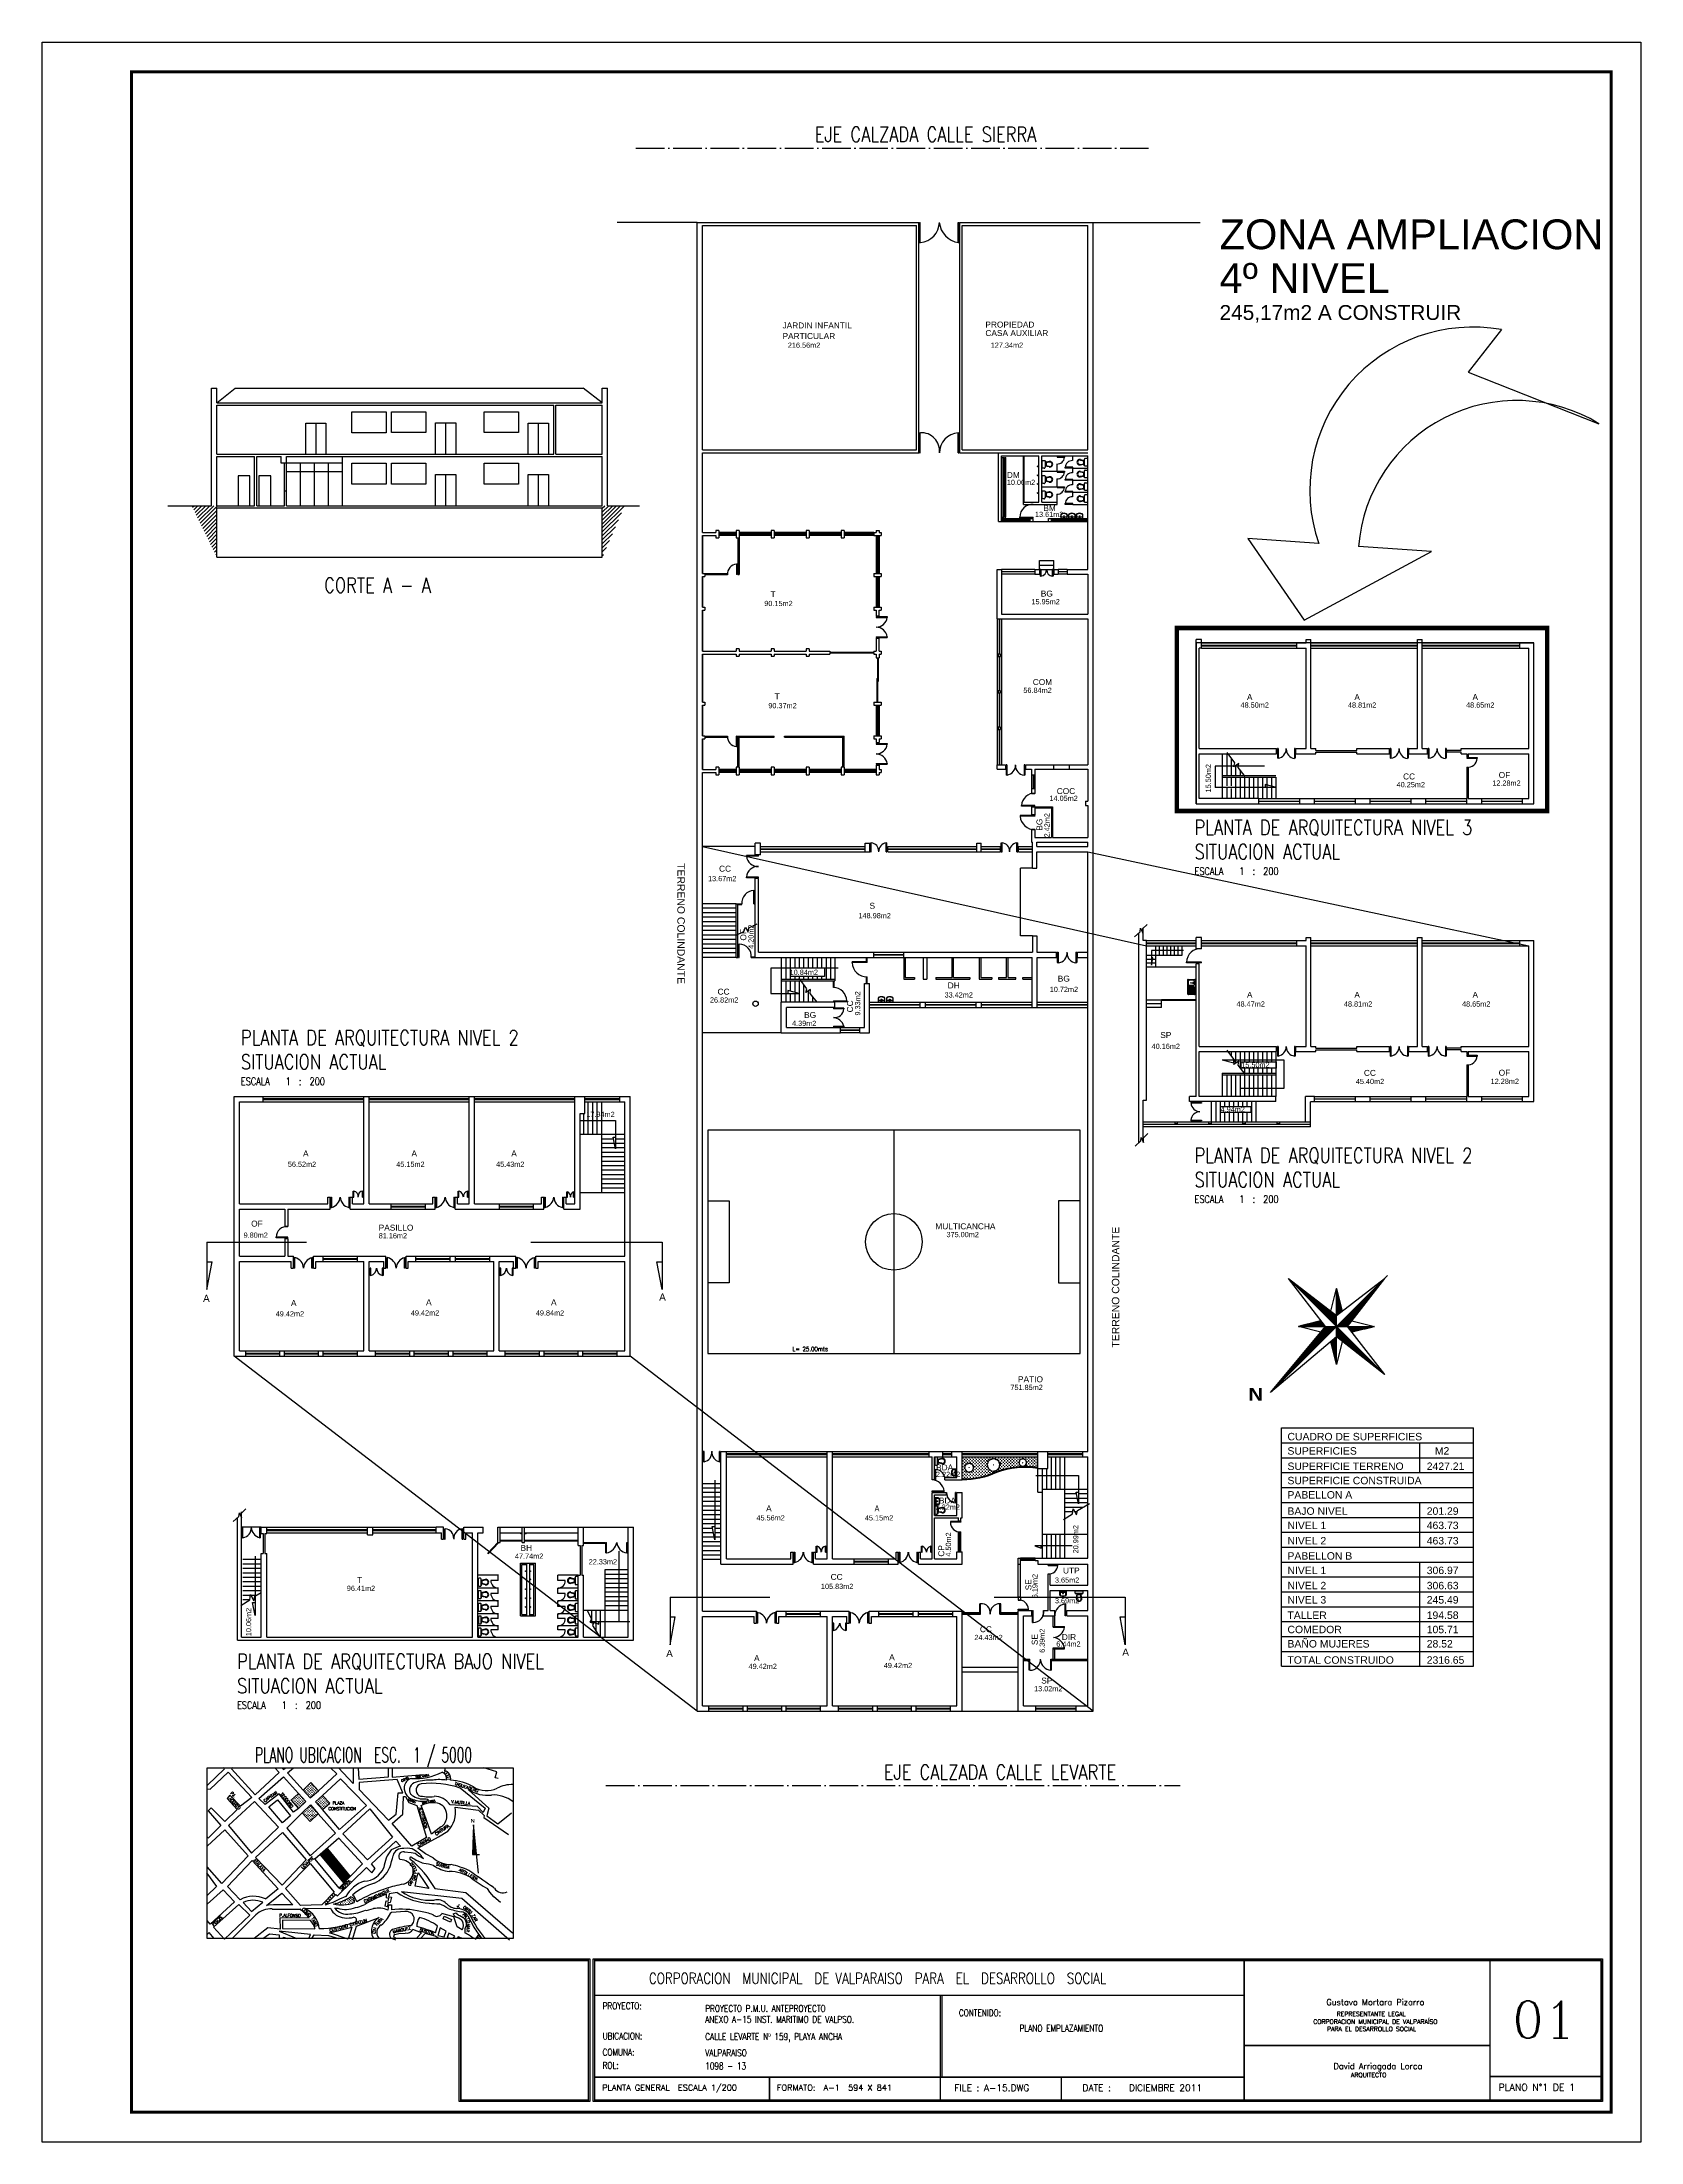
# Model space of a CAD drawing. Extents: x -8833 to -8726, y -3717 to -3576.
import ezdxf
from ezdxf.enums import TextEntityAlignment as Align

# ---------------------------------------------------------------- set-up
doc = ezdxf.new("R2010")
doc.units = 0
doc.header["$MEASUREMENT"] = 0
doc.linetypes.add('ACAD_ISO03W100', pattern=[30, 12, -18])
doc.linetypes.add('ACAD_ISO04W100', pattern=[30.5, 24, -3, 0.5, -3])
doc.layers.get('0').update_dxf_attribs({"linetype": 'CONTINUOUS'})
for name, color, linetype in [('ANTEPECHO', 1, 'CONTINUOUS'), ('AREA-VERDE', 3, 'CONTINUOUS'), ('CALLE', 1, 'CONTINUOUS'), ('CORTE', 7, 'CONTINUOUS'), ('EQUIPAMIENTO', 2, 'CONTINUOUS'), ('ESCALERA', 2, 'CONTINUOUS'), ('MAPA', 3, 'CONTINUOUS'), ('MURO', 5, 'CONTINUOUS'), ('PUERTA', 2, 'CONTINUOUS'), ('ROTULO', 7, 'CONTINUOUS'), ('TEXTO', 3, 'CONTINUOUS'), ('TEXTO-SUPERFICIE', 2, 'CONTINUOUS'), ('VENTANA', 2, 'CONTINUOUS'), ('VERDE', 8, 'CONTINUOUS'), ('VIÑETA', 1, 'CONTINUOUS')]:
    doc.layers.add(name, color=color, linetype=linetype)
doc.styles.add('arial', font='arial.ttf', dxfattribs={"height": 150})
doc.styles.add('ROMANC', font='ROMANC', dxfattribs={"height": 0.2})
doc.styles.add('ROMANS', font='romans.shx', dxfattribs={"oblique": 10, "height": 1.3})
doc.styles.get("Standard").update_dxf_attribs({"font": 'arial.ttf'})
doc.styles.add('TEXTO', font='romans.shx', dxfattribs={"width": 0.8, "height": 15})
doc.styles.add('TEXTO2', font='arial.ttf', dxfattribs={"height": 15})
doc.styles.add('TITULO', font='', dxfattribs={"height": 50})
doc.styles.get('TITULO').set_extended_font_data('Arial Black')

# ---------------------------------------------------------------- blocks, each defined once
blk = doc.blocks.new('*X4')
at = {"color": 0}
for p, q in [((519, -91.9), (518.9, -91.8)), ((519, -91.9), (519, -91.7)), ((519, -91.9), (519.1, -91.8)), ((519.7, -91.2), (519.6, -91.1)), ((519.7, -91.2), (519.7, -91.1)), ((519.7, -91.2), (519.9, -91.1)), ((520.4, -91.9), (520.3, -91.8)), ((520.4, -91.9), (520.4, -91.7)), ((520.4, -91.9), (520.6, -91.8)), ((521.1, -91.2), (521, -91.1)), ((521.1, -91.2), (521.1, -91)), ((521.1, -91.2), (521.3, -91.1)), ((521.8, -91.9), (521.7, -91.8)), ((521.8, -91.9), (521.8, -91.7)), ((521.8, -91.9), (522, -91.8)), ((522.6, -91.2), (522.4, -91.1)), ((522.6, -91.2), (522.6, -91.2)), ((522.6, -91.2), (522.6, -91.2)), ((512.7, -94), (512.6, -94)), ((512.7, -94), (512.7, -94)), ((512.7, -94), (512.7, -94)), ((514.1, -94), (513.9, -93.9)), ((514.1, -94), (514.1, -93.9)), ((514.1, -94), (514.2, -93.9)), ((514.7, -94.7), (514.6, -94.6)), ((514.8, -94.7), (514.8, -94.6)), ((514.8, -94.7), (514.9, -94.6)), ((515.5, -94), (515.3, -93.9)), ((515.5, -94), (515.5, -93.9)), ((515.5, -94), (515.6, -93.9)), ((516.2, -93.3), (516.1, -93.2)), ((516.2, -94.8), (516.1, -94.6)), ((516.2, -93.3), (516.2, -93.2)), ((516.2, -93.3), (516.3, -93.2)), ((516.2, -94.8), (516.2, -94.6)), ((516.2, -94.8), (516.3, -94.6)), ((516.9, -92.6), (516.8, -92.5)), ((516.9, -94), (516.8, -93.9)), ((516.9, -92.6), (516.9, -92.5)), ((516.9, -92.6), (517, -92.5)), ((516.9, -94), (516.9, -93.9)), ((516.9, -94), (517, -93.9)), ((517.6, -93.3), (517.5, -93.2)), ((517.5, -94.7), (517.5, -94.6)), ((517.6, -93.3), (517.6, -93.2)), ((517.6, -93.3), (517.7, -93.2)), ((517.6, -94.7), (517.6, -94.6)), ((517.7, -94.7), (517.7, -94.6)), ((518.3, -92.6), (518.2, -92.5)), ((518.3, -94), (518.2, -93.9)), ((518.3, -92.6), (518.3, -92.4)), ((518.3, -92.6), (518.4, -92.5)), ((518.3, -94), (518.3, -93.9)), ((518.3, -94), (518.4, -93.9)), ((519, -93.3), (518.9, -93.2)), ((519, -93.3), (519, -93.2)), ((519, -93.3), (519.1, -93.2)), ((519.7, -92.6), (519.6, -92.5)), ((519.7, -94), (519.6, -93.9)), ((519.7, -92.6), (519.7, -92.4)), ((519.7, -92.6), (519.9, -92.5)), ((519.7, -94), (519.7, -93.9)), ((519.7, -94), (519.9, -93.9)), ((520.4, -93.3), (520.3, -93.2)), ((520.4, -93.3), (520.4, -93.2)), ((520.4, -93.3), (520.6, -93.2)), ((521.1, -92.6), (521, -92.5)), ((521.1, -94), (521, -93.9)), ((521.1, -92.6), (521.1, -92.4)), ((521.1, -92.6), (521.3, -92.5)), ((521.1, -94), (521.1, -93.9)), ((521.1, -94), (521.3, -93.9)), ((521.8, -93.3), (521.7, -93.2)), ((521.8, -93.3), (521.8, -93.2)), ((521.8, -93.3), (522, -93.2)), ((522.6, -92.6), (522.4, -92.5)), ((522.6, -92.6), (522.6, -92.4)), ((522.6, -92.6), (522.7, -92.5))]:
    blk.add_line(p, q, dxfattribs=at)
blk = doc.blocks.new('*X9')
at = {"color": 0}
for p, q in [((519, -91.9), (518.9, -91.8)), ((519, -91.9), (519, -91.7)), ((519, -91.9), (519.1, -91.8)), ((519.7, -91.2), (519.6, -91.1)), ((519.7, -91.2), (519.7, -91.1)), ((519.7, -91.2), (519.9, -91.1)), ((520.4, -91.9), (520.3, -91.8)), ((520.4, -91.9), (520.4, -91.7)), ((520.4, -91.9), (520.6, -91.8)), ((521.1, -91.2), (521, -91.1)), ((521.1, -91.2), (521.1, -91)), ((521.1, -91.2), (521.3, -91.1)), ((521.8, -91.9), (521.7, -91.8)), ((521.8, -91.9), (521.8, -91.7)), ((521.8, -91.9), (522, -91.8)), ((522.6, -91.2), (522.4, -91.1)), ((522.6, -91.2), (522.6, -91.2)), ((522.6, -91.2), (522.6, -91.2)), ((512.7, -94), (512.6, -94)), ((512.7, -94), (512.7, -94)), ((512.7, -94), (512.7, -94)), ((514.1, -94), (513.9, -93.9)), ((514.1, -94), (514.1, -93.9)), ((514.1, -94), (514.2, -93.9)), ((514.7, -94.7), (514.6, -94.6)), ((514.8, -94.7), (514.8, -94.6)), ((514.8, -94.7), (514.9, -94.6)), ((515.5, -94), (515.3, -93.9)), ((515.5, -94), (515.5, -93.9)), ((515.5, -94), (515.6, -93.9)), ((516.2, -93.3), (516.1, -93.2)), ((516.2, -94.8), (516.1, -94.6)), ((516.2, -93.3), (516.2, -93.2)), ((516.2, -93.3), (516.3, -93.2)), ((516.2, -94.8), (516.2, -94.6)), ((516.2, -94.8), (516.3, -94.6)), ((516.9, -92.6), (516.8, -92.5)), ((516.9, -94), (516.8, -93.9)), ((516.9, -92.6), (516.9, -92.5)), ((516.9, -92.6), (517, -92.5)), ((516.9, -94), (516.9, -93.9)), ((516.9, -94), (517, -93.9)), ((517.6, -93.3), (517.5, -93.2)), ((517.5, -94.7), (517.5, -94.6)), ((517.6, -93.3), (517.6, -93.2)), ((517.6, -93.3), (517.7, -93.2)), ((517.6, -94.7), (517.6, -94.6)), ((517.7, -94.7), (517.7, -94.6)), ((518.3, -92.6), (518.2, -92.5)), ((518.3, -94), (518.2, -93.9)), ((518.3, -92.6), (518.3, -92.4)), ((518.3, -92.6), (518.4, -92.5)), ((518.3, -94), (518.3, -93.9)), ((518.3, -94), (518.4, -93.9)), ((519, -93.3), (518.9, -93.2)), ((519, -93.3), (519, -93.2)), ((519, -93.3), (519.1, -93.2)), ((519.7, -92.6), (519.6, -92.5)), ((519.7, -94), (519.6, -93.9)), ((519.7, -92.6), (519.7, -92.4)), ((519.7, -92.6), (519.9, -92.5)), ((519.7, -94), (519.7, -93.9)), ((519.7, -94), (519.9, -93.9)), ((520.4, -93.3), (520.3, -93.2)), ((520.4, -93.3), (520.4, -93.2)), ((520.4, -93.3), (520.6, -93.2)), ((521.1, -92.6), (521, -92.5)), ((521.1, -94), (521, -93.9)), ((521.1, -92.6), (521.1, -92.4)), ((521.1, -92.6), (521.3, -92.5)), ((521.1, -94), (521.1, -93.9)), ((521.1, -94), (521.3, -93.9)), ((521.8, -93.3), (521.7, -93.2)), ((521.8, -93.3), (521.8, -93.2)), ((521.8, -93.3), (522, -93.2)), ((522.6, -92.6), (522.4, -92.5)), ((522.6, -92.6), (522.6, -92.4)), ((522.6, -92.6), (522.7, -92.5))]:
    blk.add_line(p, q, dxfattribs=at)
blk = doc.blocks.new('*X2')
at = {"color": 0}
for p, q in [((495.7, -31.8), (495.5, -31.7)), ((495.7, -31.8), (495.7, -31.6)), ((495.7, -31.8), (495.8, -31.7)), ((496.4, -31.1), (496.3, -31)), ((496.4, -32.5), (496.3, -32.4)), ((496.4, -31.1), (496.4, -30.9)), ((496.4, -31.1), (496.5, -31)), ((496.4, -32.5), (496.4, -32.3)), ((496.4, -32.5), (496.5, -32.4)), ((497.1, -30.4), (497, -30.3)), ((497.1, -31.8), (497, -31.7)), ((497.1, -33.2), (497, -33.1)), ((497.1, -30.4), (497.1, -30.2)), ((497.1, -30.4), (497.2, -30.3)), ((497.1, -31.8), (497.1, -31.6)), ((497.1, -31.8), (497.2, -31.7)), ((497.1, -33.2), (497.1, -33)), ((497.1, -33.2), (497.2, -33.1)), ((497.8, -29.7), (497.7, -29.6)), ((497.8, -31.1), (497.7, -31)), ((497.8, -32.5), (497.7, -32.4)), ((497.8, -33.9), (497.7, -33.8)), ((497.8, -29.7), (497.8, -29.5)), ((497.8, -29.7), (497.9, -29.6)), ((497.8, -31.1), (497.8, -30.9)), ((497.8, -31.1), (497.9, -31)), ((497.8, -32.5), (497.8, -32.3)), ((497.8, -32.5), (497.9, -32.4)), ((497.8, -33.9), (497.8, -33.8)), ((497.8, -33.9), (497.9, -33.8)), ((498.5, -29), (498.4, -28.9)), ((498.5, -30.4), (498.4, -30.3)), ((498.5, -31.8), (498.4, -31.7)), ((498.5, -33.2), (498.4, -33.1)), ((498.5, -29), (498.5, -28.8)), ((498.5, -29), (498.6, -28.9)), ((498.5, -30.4), (498.5, -30.2)), ((498.5, -30.4), (498.6, -30.3)), ((498.5, -31.8), (498.5, -31.6)), ((498.5, -31.8), (498.6, -31.7)), ((498.5, -33.2), (498.5, -33)), ((498.5, -33.2), (498.6, -33.1)), ((499.2, -28.3), (499.1, -28.2)), ((499.2, -29.7), (499.1, -29.6)), ((499.2, -31.1), (499.1, -31)), ((499.2, -32.5), (499.1, -32.4)), ((499.2, -33.9), (499.1, -33.8)), ((499.2, -28.3), (499.2, -28.1)), ((499.2, -28.3), (499.3, -28.2)), ((499.2, -29.7), (499.2, -29.5)), ((499.2, -29.7), (499.3, -29.6)), ((499.2, -31.1), (499.2, -30.9)), ((499.2, -31.1), (499.3, -31)), ((499.2, -32.5), (499.2, -32.3)), ((499.2, -32.5), (499.3, -32.4)), ((499.2, -33.9), (499.2, -33.8)), ((499.2, -33.9), (499.3, -33.8)), ((499.9, -29), (499.8, -28.9)), ((499.9, -30.4), (499.8, -30.3)), ((499.9, -31.8), (499.8, -31.7)), ((499.9, -33.2), (499.8, -33.1)), ((499.9, -29), (499.9, -28.8)), ((499.9, -29), (500.1, -28.9)), ((499.9, -30.4), (499.9, -30.2)), ((499.9, -30.4), (500.1, -30.3)), ((499.9, -31.8), (499.9, -31.6)), ((499.9, -31.8), (500.1, -31.7)), ((499.9, -33.2), (499.9, -33)), ((499.9, -33.2), (500.1, -33.1)), ((500.6, -29.7), (500.5, -29.6)), ((500.6, -31.1), (500.5, -31)), ((500.6, -32.5), (500.5, -32.4)), ((500.6, -33.9), (500.5, -33.8)), ((500.6, -29.7), (500.6, -29.5)), ((500.6, -29.7), (500.8, -29.6)), ((500.6, -31.1), (500.6, -30.9)), ((500.6, -31.1), (500.8, -31)), ((500.6, -32.5), (500.6, -32.3)), ((500.6, -32.5), (500.8, -32.4)), ((500.6, -33.9), (500.6, -33.8)), ((500.6, -33.9), (500.8, -33.8)), ((501.3, -30.4), (501.2, -30.3)), ((501.3, -31.8), (501.2, -31.7)), ((501.3, -33.2), (501.2, -33.1)), ((501.3, -30.4), (501.3, -30.2)), ((501.3, -30.4), (501.5, -30.3)), ((501.3, -31.8), (501.3, -31.6)), ((501.3, -31.8), (501.5, -31.7)), ((501.3, -33.2), (501.3, -33)), ((501.3, -33.2), (501.5, -33.1)), ((502, -31.1), (501.9, -31)), ((502, -32.5), (501.9, -32.4)), ((502, -31.1), (502, -30.9)), ((502, -31.1), (502.2, -31)), ((502, -32.5), (502, -32.3)), ((502, -32.5), (502.2, -32.4)), ((502.8, -31.8), (502.6, -31.7)), ((502.8, -31.8), (502.8, -31.6)), ((502.8, -31.8), (502.8, -31.7)), ((503.4, -32.4), (503.3, -32.4)), ((498.5, -34.6), (498.4, -34.5)), ((498.5, -34.6), (498.5, -34.5)), ((498.5, -34.6), (498.6, -34.5)), ((499.2, -35.4), (499.1, -35.2)), ((499.2, -35.4), (499.2, -35.2)), ((499.2, -35.4), (499.3, -35.2)), ((499.9, -34.6), (499.8, -34.5)), ((499.9, -34.6), (499.9, -34.5)), ((499.9, -34.6), (500.1, -34.5))]:
    blk.add_line(p, q, dxfattribs=at)
blk = doc.blocks.new('*X7')
at = {"color": 0}
for p, q in [((495.7, -31.8), (495.5, -31.7)), ((495.7, -31.8), (495.7, -31.6)), ((495.7, -31.8), (495.8, -31.7)), ((496.4, -31.1), (496.3, -31)), ((496.4, -32.5), (496.3, -32.4)), ((496.4, -31.1), (496.4, -30.9)), ((496.4, -31.1), (496.5, -31)), ((496.4, -32.5), (496.4, -32.3)), ((496.4, -32.5), (496.5, -32.4)), ((497.1, -30.4), (497, -30.3)), ((497.1, -31.8), (497, -31.7)), ((497.1, -33.2), (497, -33.1)), ((497.1, -30.4), (497.1, -30.2)), ((497.1, -30.4), (497.2, -30.3)), ((497.1, -31.8), (497.1, -31.6)), ((497.1, -31.8), (497.2, -31.7)), ((497.1, -33.2), (497.1, -33)), ((497.1, -33.2), (497.2, -33.1)), ((497.8, -29.7), (497.7, -29.6)), ((497.8, -31.1), (497.7, -31)), ((497.8, -32.5), (497.7, -32.4)), ((497.8, -33.9), (497.7, -33.8)), ((497.8, -29.7), (497.8, -29.5)), ((497.8, -29.7), (497.9, -29.6)), ((497.8, -31.1), (497.8, -30.9)), ((497.8, -31.1), (497.9, -31)), ((497.8, -32.5), (497.8, -32.3)), ((497.8, -32.5), (497.9, -32.4)), ((497.8, -33.9), (497.8, -33.8)), ((497.8, -33.9), (497.9, -33.8)), ((498.5, -29), (498.4, -28.9)), ((498.5, -30.4), (498.4, -30.3)), ((498.5, -31.8), (498.4, -31.7)), ((498.5, -33.2), (498.4, -33.1)), ((498.5, -29), (498.5, -28.8)), ((498.5, -29), (498.6, -28.9)), ((498.5, -30.4), (498.5, -30.2)), ((498.5, -30.4), (498.6, -30.3)), ((498.5, -31.8), (498.5, -31.6)), ((498.5, -31.8), (498.6, -31.7)), ((498.5, -33.2), (498.5, -33)), ((498.5, -33.2), (498.6, -33.1)), ((499.2, -28.3), (499.1, -28.2)), ((499.2, -29.7), (499.1, -29.6)), ((499.2, -31.1), (499.1, -31)), ((499.2, -32.5), (499.1, -32.4)), ((499.2, -33.9), (499.1, -33.8)), ((499.2, -28.3), (499.2, -28.1)), ((499.2, -28.3), (499.3, -28.2)), ((499.2, -29.7), (499.2, -29.5)), ((499.2, -29.7), (499.3, -29.6)), ((499.2, -31.1), (499.2, -30.9)), ((499.2, -31.1), (499.3, -31)), ((499.2, -32.5), (499.2, -32.3)), ((499.2, -32.5), (499.3, -32.4)), ((499.2, -33.9), (499.2, -33.8)), ((499.2, -33.9), (499.3, -33.8)), ((499.9, -29), (499.8, -28.9)), ((499.9, -30.4), (499.8, -30.3)), ((499.9, -31.8), (499.8, -31.7)), ((499.9, -33.2), (499.8, -33.1)), ((499.9, -29), (499.9, -28.8)), ((499.9, -29), (500.1, -28.9)), ((499.9, -30.4), (499.9, -30.2)), ((499.9, -30.4), (500.1, -30.3)), ((499.9, -31.8), (499.9, -31.6)), ((499.9, -31.8), (500.1, -31.7)), ((499.9, -33.2), (499.9, -33)), ((499.9, -33.2), (500.1, -33.1)), ((500.6, -29.7), (500.5, -29.6)), ((500.6, -31.1), (500.5, -31)), ((500.6, -32.5), (500.5, -32.4)), ((500.6, -33.9), (500.5, -33.8)), ((500.6, -29.7), (500.6, -29.5)), ((500.6, -29.7), (500.8, -29.6)), ((500.6, -31.1), (500.6, -30.9)), ((500.6, -31.1), (500.8, -31)), ((500.6, -32.5), (500.6, -32.3)), ((500.6, -32.5), (500.8, -32.4)), ((500.6, -33.9), (500.6, -33.8)), ((500.6, -33.9), (500.8, -33.8)), ((501.3, -30.4), (501.2, -30.3)), ((501.3, -31.8), (501.2, -31.7)), ((501.3, -33.2), (501.2, -33.1)), ((501.3, -30.4), (501.3, -30.2)), ((501.3, -30.4), (501.5, -30.3)), ((501.3, -31.8), (501.3, -31.6)), ((501.3, -31.8), (501.5, -31.7)), ((501.3, -33.2), (501.3, -33)), ((501.3, -33.2), (501.5, -33.1)), ((502, -31.1), (501.9, -31)), ((502, -32.5), (501.9, -32.4)), ((502, -31.1), (502, -30.9)), ((502, -31.1), (502.2, -31)), ((502, -32.5), (502, -32.3)), ((502, -32.5), (502.2, -32.4)), ((502.8, -31.8), (502.6, -31.7)), ((502.8, -31.8), (502.8, -31.6)), ((502.8, -31.8), (502.8, -31.7)), ((503.4, -32.4), (503.3, -32.4)), ((498.5, -34.6), (498.4, -34.5)), ((498.5, -34.6), (498.5, -34.5)), ((498.5, -34.6), (498.6, -34.5)), ((499.2, -35.4), (499.1, -35.2)), ((499.2, -35.4), (499.2, -35.2)), ((499.2, -35.4), (499.3, -35.2)), ((499.9, -34.6), (499.8, -34.5)), ((499.9, -34.6), (499.9, -34.5)), ((499.9, -34.6), (500.1, -34.5))]:
    blk.add_line(p, q, dxfattribs=at)
blk = doc.blocks.new('*X1')
at = {"color": 0}
for p, q in [((488.6, -37.5), (488.5, -37.4)), ((488.6, -37.5), (488.6, -37.3)), ((488.6, -37.5), (488.7, -37.3)), ((489.3, -38.2), (489.2, -38.1)), ((489.3, -36.8), (489.5, -36.6)), ((489.3, -36.8), (489.3, -36.7)), ((489.3, -36.8), (489.3, -36.7)), ((489.3, -38.2), (489.3, -38)), ((489.3, -38.2), (489.5, -38.1)), ((490, -37.5), (489.9, -37.3)), ((490, -38.9), (489.9, -38.8)), ((490, -36.1), (490.2, -35.9)), ((490, -36.1), (490, -36)), ((490, -36.1), (490, -36)), ((490, -37.5), (490, -37.3)), ((490, -37.5), (490.2, -37.3)), ((490, -38.9), (490, -38.7)), ((490, -38.9), (490.2, -38.8)), ((490.7, -36.8), (490.6, -36.6)), ((490.7, -38.2), (490.6, -38.1)), ((490.7, -39.6), (490.6, -39.5)), ((490.7, -36.8), (490.7, -36.6)), ((490.7, -36.8), (490.9, -36.6)), ((490.7, -38.2), (490.7, -38)), ((490.7, -38.2), (490.9, -38.1)), ((490.7, -39.6), (490.7, -39.4)), ((490.7, -39.6), (490.9, -39.5)), ((491.4, -36.1), (491.3, -35.9)), ((491.4, -37.5), (491.3, -37.3)), ((491.4, -38.9), (491.3, -38.8)), ((491.4, -40.3), (491.3, -40.2)), ((491.4, -36.1), (491.4, -35.9)), ((491.4, -36.1), (491.6, -35.9)), ((491.4, -37.5), (491.4, -37.3)), ((491.4, -37.5), (491.6, -37.3)), ((491.4, -38.9), (491.4, -38.7)), ((491.4, -38.9), (491.6, -38.8)), ((491.4, -40.3), (491.4, -40.1)), ((491.4, -40.3), (491.6, -40.2)), ((492.1, -35.4), (492, -35.2)), ((492.1, -36.8), (492, -36.6)), ((492.1, -38.2), (492, -38.1)), ((492.1, -39.6), (492, -39.5)), ((492.1, -41), (492, -40.9)), ((492.1, -35.4), (492.1, -35.2)), ((492.1, -35.4), (492.3, -35.2)), ((492.1, -36.8), (492.1, -36.6)), ((492.1, -36.8), (492.3, -36.6)), ((492.1, -38.2), (492.1, -38)), ((492.1, -38.2), (492.3, -38.1)), ((492.1, -39.6), (492.1, -39.4)), ((492.1, -39.6), (492.3, -39.5)), ((492.1, -41), (492.1, -40.8)), ((492.1, -41), (492.3, -40.9)), ((492.9, -34.6), (492.7, -34.5)), ((492.9, -36.1), (492.7, -35.9)), ((492.9, -37.5), (492.7, -37.3)), ((492.9, -38.9), (492.7, -38.8)), ((492.9, -40.3), (492.7, -40.2)), ((492.8, -41.7), (492.7, -41.6)), ((492.9, -34.6), (492.9, -34.5)), ((492.9, -34.6), (493, -34.5)), ((492.9, -36.1), (492.9, -35.9)), ((492.9, -36.1), (493, -35.9)), ((492.9, -37.5), (492.9, -37.3)), ((492.9, -37.5), (493, -37.3)), ((492.9, -38.9), (492.9, -38.7)), ((492.9, -38.9), (493, -38.8)), ((492.9, -40.3), (492.9, -40.1)), ((492.9, -40.3), (493, -40.2)), ((492.9, -41.7), (492.9, -41.5)), ((493.6, -35.4), (493.4, -35.2)), ((493.6, -36.8), (493.4, -36.6)), ((493.6, -38.2), (493.4, -38.1)), ((493.6, -39.6), (493.4, -39.5)), ((493.6, -41), (493.4, -40.9)), ((493.6, -35.4), (493.6, -35.2)), ((493.6, -35.4), (493.7, -35.2)), ((493.6, -36.8), (493.6, -36.6)), ((493.6, -36.8), (493.7, -36.6)), ((493.6, -38.2), (493.6, -38)), ((493.6, -38.2), (493.7, -38.1)), ((493.6, -39.6), (493.6, -39.4)), ((493.6, -39.6), (493.7, -39.5)), ((493.6, -41), (493.6, -40.8)), ((493.6, -41), (493.7, -40.9)), ((494.3, -36.1), (494.1, -35.9)), ((494.3, -37.5), (494.1, -37.3)), ((494.3, -38.9), (494.1, -38.8)), ((494.3, -40.3), (494.1, -40.2)), ((494.3, -36.1), (494.3, -35.9)), ((494.3, -36.1), (494.4, -35.9)), ((494.3, -37.5), (494.3, -37.3)), ((494.3, -37.5), (494.4, -37.3)), ((494.3, -38.9), (494.3, -38.7)), ((494.3, -38.9), (494.4, -38.8)), ((494.3, -40.3), (494.3, -40.1)), ((494.3, -40.3), (494.4, -40.2)), ((495, -36.8), (494.8, -36.6)), ((495, -38.2), (494.8, -38.1)), ((495, -39.6), (494.8, -39.5)), ((495, -36.8), (495, -36.6)), ((495, -36.8), (495.1, -36.7)), ((495, -38.2), (495, -38)), ((495, -38.2), (495.1, -38.1)), ((495, -39.6), (495, -39.4)), ((495, -39.6), (495.1, -39.5)), ((495.7, -37.5), (495.5, -37.3)), ((495.7, -38.9), (495.5, -38.8)), ((495.7, -37.5), (495.7, -37.3)), ((495.7, -37.5), (495.7, -37.4)), ((495.7, -38.9), (495.7, -38.7)), ((495.7, -38.9), (495.8, -38.8)), ((496.4, -38.2), (496.3, -38.1)), ((496.4, -38.2), (496.4, -38.1)), ((496.4, -38.2), (496.4, -38.2))]:
    blk.add_line(p, q, dxfattribs=at)
blk = doc.blocks.new('*X3')
at = {"color": 0}
for p, q in [((502.8, -38.9), (502.6, -38.8)), ((502.8, -38.9), (502.8, -38.7)), ((502.8, -38.9), (502.9, -38.8)), ((503.5, -38.2), (503.3, -38.1)), ((503.5, -39.6), (503.3, -39.5)), ((503.5, -38.2), (503.5, -38)), ((503.5, -38.2), (503.6, -38.1)), ((503.5, -39.6), (503.5, -39.4)), ((503.5, -39.6), (503.6, -39.5)), ((504.2, -37.5), (504, -37.3)), ((504.2, -38.9), (504, -38.8)), ((504.2, -40.3), (504, -40.2)), ((504.2, -37.5), (504.2, -37.3)), ((504.2, -37.5), (504.3, -37.3)), ((504.2, -38.9), (504.2, -38.7)), ((504.2, -38.9), (504.3, -38.8)), ((504.2, -40.3), (504.2, -40.1)), ((504.2, -40.3), (504.3, -40.2)), ((504.9, -36.8), (504.7, -36.6)), ((504.9, -38.2), (504.7, -38.1)), ((504.9, -39.6), (504.7, -39.5)), ((504.9, -41), (504.7, -40.9)), ((504.9, -36.8), (504.9, -36.6)), ((504.9, -36.8), (505, -36.6)), ((504.9, -38.2), (504.9, -38)), ((504.9, -38.2), (505, -38.1)), ((504.9, -39.6), (504.9, -39.4)), ((504.9, -39.6), (505, -39.5)), ((504.9, -41), (504.9, -40.8)), ((504.9, -41), (505, -40.9)), ((505.6, -36.1), (505.4, -35.9)), ((505.6, -37.5), (505.4, -37.3)), ((505.6, -38.9), (505.4, -38.8)), ((505.6, -40.3), (505.4, -40.2)), ((505.6, -41.7), (505.4, -41.6)), ((505.6, -36.1), (505.6, -35.9)), ((505.6, -36.1), (505.7, -35.9)), ((505.6, -37.5), (505.6, -37.3)), ((505.6, -37.5), (505.7, -37.3)), ((505.6, -38.9), (505.6, -38.7)), ((505.6, -38.9), (505.7, -38.8)), ((505.6, -40.3), (505.6, -40.1)), ((505.6, -40.3), (505.7, -40.2)), ((505.6, -41.7), (505.6, -41.5)), ((505.6, -41.7), (505.7, -41.6)), ((506.3, -36.8), (506.2, -36.6)), ((506.3, -38.2), (506.2, -38.1)), ((506.3, -39.6), (506.2, -39.5)), ((506.3, -41), (506.2, -40.9)), ((506.3, -36.8), (506.3, -36.6)), ((506.3, -36.8), (506.4, -36.6)), ((506.3, -38.2), (506.3, -38)), ((506.3, -38.2), (506.4, -38.1)), ((506.3, -39.6), (506.3, -39.4)), ((506.3, -39.6), (506.4, -39.5)), ((506.3, -41), (506.3, -40.8)), ((506.3, -41), (506.4, -40.9)), ((507, -37.5), (506.9, -37.3)), ((507, -38.9), (506.9, -38.8)), ((507, -40.3), (506.9, -40.2)), ((506.9, -41.6), (506.9, -41.6)), ((507, -37.5), (507, -37.3)), ((507, -37.5), (507.1, -37.3)), ((507, -38.9), (507, -38.7)), ((507, -38.9), (507.1, -38.8)), ((507, -40.3), (507, -40.1)), ((507, -40.3), (507.1, -40.2)), ((507.7, -38.2), (507.6, -38.1)), ((507.7, -39.6), (507.6, -39.5)), ((507.6, -40.9), (507.6, -40.9)), ((507.7, -38.2), (507.7, -38)), ((507.7, -38.2), (507.8, -38.1)), ((507.7, -39.6), (507.7, -39.4)), ((507.7, -39.6), (507.8, -39.5)), ((507.7, -40.9), (507.7, -40.8)), ((508.4, -38.9), (508.3, -38.8)), ((508.4, -40.3), (508.3, -40.2)), ((508.4, -38.9), (508.4, -38.7)), ((508.4, -38.9), (508.5, -38.8)), ((508.4, -40.3), (508.4, -40.1)), ((509.1, -39.6), (509, -39.5)), ((509.1, -39.6), (509.1, -39.4)), ((509.1, -39.6), (509.2, -39.5))]:
    blk.add_line(p, q, dxfattribs=at)
blk = doc.blocks.new('*X6')
at = {"color": 0}
for p, q in [((488.6, -37.5), (488.5, -37.4)), ((488.6, -37.5), (488.6, -37.3)), ((488.6, -37.5), (488.7, -37.3)), ((489.3, -38.2), (489.2, -38.1)), ((489.3, -36.8), (489.5, -36.6)), ((489.3, -36.8), (489.3, -36.7)), ((489.3, -36.8), (489.3, -36.7)), ((489.3, -38.2), (489.3, -38)), ((489.3, -38.2), (489.5, -38.1)), ((490, -37.5), (489.9, -37.3)), ((490, -38.9), (489.9, -38.8)), ((490, -36.1), (490.2, -35.9)), ((490, -36.1), (490, -36)), ((490, -36.1), (490, -36)), ((490, -37.5), (490, -37.3)), ((490, -37.5), (490.2, -37.3)), ((490, -38.9), (490, -38.7)), ((490, -38.9), (490.2, -38.8)), ((490.7, -36.8), (490.6, -36.6)), ((490.7, -38.2), (490.6, -38.1)), ((490.7, -39.6), (490.6, -39.5)), ((490.7, -36.8), (490.7, -36.6)), ((490.7, -36.8), (490.9, -36.6)), ((490.7, -38.2), (490.7, -38)), ((490.7, -38.2), (490.9, -38.1)), ((490.7, -39.6), (490.7, -39.4)), ((490.7, -39.6), (490.9, -39.5)), ((491.4, -36.1), (491.3, -35.9)), ((491.4, -37.5), (491.3, -37.3)), ((491.4, -38.9), (491.3, -38.8)), ((491.4, -40.3), (491.3, -40.2)), ((491.4, -36.1), (491.4, -35.9)), ((491.4, -36.1), (491.6, -35.9)), ((491.4, -37.5), (491.4, -37.3)), ((491.4, -37.5), (491.6, -37.3)), ((491.4, -38.9), (491.4, -38.7)), ((491.4, -38.9), (491.6, -38.8)), ((491.4, -40.3), (491.4, -40.1)), ((491.4, -40.3), (491.6, -40.2)), ((492.1, -35.4), (492, -35.2)), ((492.1, -36.8), (492, -36.6)), ((492.1, -38.2), (492, -38.1)), ((492.1, -39.6), (492, -39.5)), ((492.1, -41), (492, -40.9)), ((492.1, -35.4), (492.1, -35.2)), ((492.1, -35.4), (492.3, -35.2)), ((492.1, -36.8), (492.1, -36.6)), ((492.1, -36.8), (492.3, -36.6)), ((492.1, -38.2), (492.1, -38)), ((492.1, -38.2), (492.3, -38.1)), ((492.1, -39.6), (492.1, -39.4)), ((492.1, -39.6), (492.3, -39.5)), ((492.1, -41), (492.1, -40.8)), ((492.1, -41), (492.3, -40.9)), ((492.9, -34.6), (492.7, -34.5)), ((492.9, -36.1), (492.7, -35.9)), ((492.9, -37.5), (492.7, -37.3)), ((492.9, -38.9), (492.7, -38.8)), ((492.9, -40.3), (492.7, -40.2)), ((492.8, -41.7), (492.7, -41.6)), ((492.9, -34.6), (492.9, -34.5)), ((492.9, -34.6), (493, -34.5)), ((492.9, -36.1), (492.9, -35.9)), ((492.9, -36.1), (493, -35.9)), ((492.9, -37.5), (492.9, -37.3)), ((492.9, -37.5), (493, -37.3)), ((492.9, -38.9), (492.9, -38.7)), ((492.9, -38.9), (493, -38.8)), ((492.9, -40.3), (492.9, -40.1)), ((492.9, -40.3), (493, -40.2)), ((492.9, -41.7), (492.9, -41.5)), ((493.6, -35.4), (493.4, -35.2)), ((493.6, -36.8), (493.4, -36.6)), ((493.6, -38.2), (493.4, -38.1)), ((493.6, -39.6), (493.4, -39.5)), ((493.6, -41), (493.4, -40.9)), ((493.6, -35.4), (493.6, -35.2)), ((493.6, -35.4), (493.7, -35.2)), ((493.6, -36.8), (493.6, -36.6)), ((493.6, -36.8), (493.7, -36.6)), ((493.6, -38.2), (493.6, -38)), ((493.6, -38.2), (493.7, -38.1)), ((493.6, -39.6), (493.6, -39.4)), ((493.6, -39.6), (493.7, -39.5)), ((493.6, -41), (493.6, -40.8)), ((493.6, -41), (493.7, -40.9)), ((494.3, -36.1), (494.1, -35.9)), ((494.3, -37.5), (494.1, -37.3)), ((494.3, -38.9), (494.1, -38.8)), ((494.3, -40.3), (494.1, -40.2)), ((494.3, -36.1), (494.3, -35.9)), ((494.3, -36.1), (494.4, -35.9)), ((494.3, -37.5), (494.3, -37.3)), ((494.3, -37.5), (494.4, -37.3)), ((494.3, -38.9), (494.3, -38.7)), ((494.3, -38.9), (494.4, -38.8)), ((494.3, -40.3), (494.3, -40.1)), ((494.3, -40.3), (494.4, -40.2)), ((495, -36.8), (494.8, -36.6)), ((495, -38.2), (494.8, -38.1)), ((495, -39.6), (494.8, -39.5)), ((495, -36.8), (495, -36.6)), ((495, -36.8), (495.1, -36.7)), ((495, -38.2), (495, -38)), ((495, -38.2), (495.1, -38.1)), ((495, -39.6), (495, -39.4)), ((495, -39.6), (495.1, -39.5)), ((495.7, -37.5), (495.5, -37.3)), ((495.7, -38.9), (495.5, -38.8)), ((495.7, -37.5), (495.7, -37.3)), ((495.7, -37.5), (495.7, -37.4)), ((495.7, -38.9), (495.7, -38.7)), ((495.7, -38.9), (495.8, -38.8)), ((496.4, -38.2), (496.3, -38.1)), ((496.4, -38.2), (496.4, -38.1)), ((496.4, -38.2), (496.4, -38.2))]:
    blk.add_line(p, q, dxfattribs=at)
blk = doc.blocks.new('*X8')
at = {"color": 0}
for p, q in [((502.8, -38.9), (502.6, -38.8)), ((502.8, -38.9), (502.8, -38.7)), ((502.8, -38.9), (502.9, -38.8)), ((503.5, -38.2), (503.3, -38.1)), ((503.5, -39.6), (503.3, -39.5)), ((503.5, -38.2), (503.5, -38)), ((503.5, -38.2), (503.6, -38.1)), ((503.5, -39.6), (503.5, -39.4)), ((503.5, -39.6), (503.6, -39.5)), ((504.2, -37.5), (504, -37.3)), ((504.2, -38.9), (504, -38.8)), ((504.2, -40.3), (504, -40.2)), ((504.2, -37.5), (504.2, -37.3)), ((504.2, -37.5), (504.3, -37.3)), ((504.2, -38.9), (504.2, -38.7)), ((504.2, -38.9), (504.3, -38.8)), ((504.2, -40.3), (504.2, -40.1)), ((504.2, -40.3), (504.3, -40.2)), ((504.9, -36.8), (504.7, -36.6)), ((504.9, -38.2), (504.7, -38.1)), ((504.9, -39.6), (504.7, -39.5)), ((504.9, -41), (504.7, -40.9)), ((504.9, -36.8), (504.9, -36.6)), ((504.9, -36.8), (505, -36.6)), ((504.9, -38.2), (504.9, -38)), ((504.9, -38.2), (505, -38.1)), ((504.9, -39.6), (504.9, -39.4)), ((504.9, -39.6), (505, -39.5)), ((504.9, -41), (504.9, -40.8)), ((504.9, -41), (505, -40.9)), ((505.6, -36.1), (505.4, -35.9)), ((505.6, -37.5), (505.4, -37.3)), ((505.6, -38.9), (505.4, -38.8)), ((505.6, -40.3), (505.4, -40.2)), ((505.6, -41.7), (505.4, -41.6)), ((505.6, -36.1), (505.6, -35.9)), ((505.6, -36.1), (505.7, -35.9)), ((505.6, -37.5), (505.6, -37.3)), ((505.6, -37.5), (505.7, -37.3)), ((505.6, -38.9), (505.6, -38.7)), ((505.6, -38.9), (505.7, -38.8)), ((505.6, -40.3), (505.6, -40.1)), ((505.6, -40.3), (505.7, -40.2)), ((505.6, -41.7), (505.6, -41.5)), ((505.6, -41.7), (505.7, -41.6)), ((506.3, -36.8), (506.2, -36.6)), ((506.3, -38.2), (506.2, -38.1)), ((506.3, -39.6), (506.2, -39.5)), ((506.3, -41), (506.2, -40.9)), ((506.3, -36.8), (506.3, -36.6)), ((506.3, -36.8), (506.4, -36.6)), ((506.3, -38.2), (506.3, -38)), ((506.3, -38.2), (506.4, -38.1)), ((506.3, -39.6), (506.3, -39.4)), ((506.3, -39.6), (506.4, -39.5)), ((506.3, -41), (506.3, -40.8)), ((506.3, -41), (506.4, -40.9)), ((507, -37.5), (506.9, -37.3)), ((507, -38.9), (506.9, -38.8)), ((507, -40.3), (506.9, -40.2)), ((506.9, -41.6), (506.9, -41.6)), ((507, -37.5), (507, -37.3)), ((507, -37.5), (507.1, -37.3)), ((507, -38.9), (507, -38.7)), ((507, -38.9), (507.1, -38.8)), ((507, -40.3), (507, -40.1)), ((507, -40.3), (507.1, -40.2)), ((507.7, -38.2), (507.6, -38.1)), ((507.7, -39.6), (507.6, -39.5)), ((507.6, -40.9), (507.6, -40.9)), ((507.7, -38.2), (507.7, -38)), ((507.7, -38.2), (507.8, -38.1)), ((507.7, -39.6), (507.7, -39.4)), ((507.7, -39.6), (507.8, -39.5)), ((507.7, -40.9), (507.7, -40.8)), ((508.4, -38.9), (508.3, -38.8)), ((508.4, -40.3), (508.3, -40.2)), ((508.4, -38.9), (508.4, -38.7)), ((508.4, -38.9), (508.5, -38.8)), ((508.4, -40.3), (508.4, -40.1)), ((509.1, -39.6), (509, -39.5)), ((509.1, -39.6), (509.1, -39.4)), ((509.1, -39.6), (509.2, -39.5))]:
    blk.add_line(p, q, dxfattribs=at)
blk = doc.blocks.new('*X0')
at = {"color": 0}
for p, q in [((495.7, -44.5), (495.5, -44.4)), ((495.7, -44.5), (495.7, -44.4)), ((495.7, -44.5), (495.8, -44.4)), ((496.4, -43.8), (496.3, -43.7)), ((496.4, -45.3), (496.3, -45.1)), ((496.4, -43.8), (496.4, -43.7)), ((496.4, -43.8), (496.5, -43.7)), ((496.4, -45.3), (496.4, -45.1)), ((496.4, -45.3), (496.5, -45.1)), ((497.1, -43.1), (497, -43)), ((497.1, -44.5), (497, -44.4)), ((497.1, -46), (497, -45.8)), ((497.1, -43.1), (497.1, -42.9)), ((497.1, -43.1), (497.2, -43)), ((497.1, -44.5), (497.1, -44.4)), ((497.1, -44.5), (497.2, -44.4)), ((497.1, -46), (497.1, -45.8)), ((497.1, -46), (497.2, -45.8)), ((497.8, -42.4), (497.7, -42.3)), ((497.8, -43.8), (497.7, -43.7)), ((497.8, -45.3), (497.7, -45.1)), ((497.8, -42.4), (497.8, -42.2)), ((497.8, -42.4), (497.9, -42.3)), ((497.8, -43.8), (497.8, -43.7)), ((497.8, -43.8), (497.9, -43.7)), ((497.8, -45.3), (497.8, -45.1)), ((497.8, -45.3), (497.9, -45.1)), ((498.5, -41.7), (498.4, -41.6)), ((498.5, -43.1), (498.4, -43)), ((498.5, -44.5), (498.4, -44.4)), ((498.5, -46), (498.4, -45.8)), ((498.5, -41.7), (498.5, -41.5)), ((498.5, -41.7), (498.6, -41.6)), ((498.5, -43.1), (498.5, -42.9)), ((498.5, -43.1), (498.6, -43)), ((498.5, -44.5), (498.5, -44.4)), ((498.5, -44.5), (498.6, -44.4)), ((498.5, -46), (498.5, -45.8)), ((498.5, -46), (498.6, -45.8)), ((499.2, -41), (499.1, -40.9)), ((499.2, -42.4), (499.1, -42.3)), ((499.2, -43.8), (499.1, -43.7)), ((499.2, -45.3), (499.1, -45.1)), ((499.2, -41), (499.2, -40.8)), ((499.2, -41), (499.3, -40.9)), ((499.2, -42.4), (499.2, -42.2)), ((499.2, -42.4), (499.3, -42.3)), ((499.2, -43.8), (499.2, -43.7)), ((499.2, -43.8), (499.3, -43.7)), ((499.2, -45.3), (499.2, -45.1)), ((499.2, -45.3), (499.3, -45.1)), ((499.9, -41.7), (499.8, -41.6)), ((499.9, -43.1), (499.8, -43)), ((499.9, -44.5), (499.8, -44.4)), ((499.9, -46), (499.8, -45.8)), ((499.9, -41.7), (499.9, -41.5)), ((499.9, -41.7), (500.1, -41.6)), ((499.9, -43.1), (499.9, -42.9)), ((499.9, -43.1), (500.1, -43)), ((499.9, -44.5), (499.9, -44.4)), ((499.9, -44.5), (500.1, -44.4)), ((499.9, -46), (499.9, -45.8)), ((499.9, -46), (500.1, -45.8)), ((500.6, -42.4), (500.5, -42.3)), ((500.6, -43.8), (500.5, -43.7)), ((500.6, -45.3), (500.5, -45.1)), ((500.6, -42.4), (500.6, -42.2)), ((500.6, -42.4), (500.8, -42.3)), ((500.6, -43.8), (500.6, -43.7)), ((500.6, -43.8), (500.8, -43.7)), ((500.6, -45.3), (500.6, -45.1)), ((500.6, -45.3), (500.8, -45.1)), ((501.3, -43.1), (501.2, -43)), ((501.3, -44.5), (501.2, -44.4)), ((501.3, -46), (501.2, -45.8)), ((501.3, -43.1), (501.3, -42.9)), ((501.3, -43.1), (501.5, -43)), ((501.3, -44.5), (501.3, -44.4)), ((501.3, -44.5), (501.5, -44.4)), ((501.3, -46), (501.3, -45.8)), ((501.3, -46), (501.5, -45.8)), ((502, -43.8), (501.9, -43.7)), ((502, -45.3), (501.9, -45.1)), ((502, -43.8), (502, -43.7)), ((502, -43.8), (502.2, -43.7)), ((502, -45.3), (502, -45.1)), ((502, -45.3), (502.2, -45.1)), ((502.8, -44.5), (502.6, -44.4)), ((502.8, -44.5), (502.8, -44.4)), ((502.8, -44.5), (502.8, -44.5)), ((497.2, -47.3), (497.2, -47.2)), ((497.8, -46.7), (497.7, -46.5)), ((497.8, -46.7), (497.8, -46.5)), ((497.8, -46.7), (497.9, -46.5)), ((497.9, -48), (497.9, -48)), ((498.5, -47.4), (498.4, -47.2)), ((498.5, -47.4), (498.5, -47.2)), ((498.5, -47.4), (498.6, -47.2)), ((498.6, -48.7), (498.6, -48.7)), ((499.2, -46.7), (499.1, -46.5)), ((499.2, -48.1), (499.1, -48)), ((499.2, -46.7), (499.2, -46.5)), ((499.2, -46.7), (499.3, -46.5)), ((499.2, -48.1), (499.2, -47.9)), ((499.2, -48.1), (499.3, -48)), ((499.9, -47.4), (499.8, -47.2)), ((499.9, -47.4), (499.9, -47.2)), ((499.9, -47.4), (500.1, -47.2)), ((500.6, -46.7), (500.5, -46.5)), ((500.6, -46.7), (500.6, -46.5)), ((500.6, -46.7), (500.8, -46.5))]:
    blk.add_line(p, q, dxfattribs=at)
blk = doc.blocks.new('*X5')
at = {"color": 0}
for p, q in [((495.7, -44.5), (495.5, -44.4)), ((495.7, -44.5), (495.7, -44.4)), ((495.7, -44.5), (495.8, -44.4)), ((496.4, -43.8), (496.3, -43.7)), ((496.4, -45.3), (496.3, -45.1)), ((496.4, -43.8), (496.4, -43.7)), ((496.4, -43.8), (496.5, -43.7)), ((496.4, -45.3), (496.4, -45.1)), ((496.4, -45.3), (496.5, -45.1)), ((497.1, -43.1), (497, -43)), ((497.1, -44.5), (497, -44.4)), ((497.1, -46), (497, -45.8)), ((497.1, -43.1), (497.1, -42.9)), ((497.1, -43.1), (497.2, -43)), ((497.1, -44.5), (497.1, -44.4)), ((497.1, -44.5), (497.2, -44.4)), ((497.1, -46), (497.1, -45.8)), ((497.1, -46), (497.2, -45.8)), ((497.8, -42.4), (497.7, -42.3)), ((497.8, -43.8), (497.7, -43.7)), ((497.8, -45.3), (497.7, -45.1)), ((497.8, -42.4), (497.8, -42.2)), ((497.8, -42.4), (497.9, -42.3)), ((497.8, -43.8), (497.8, -43.7)), ((497.8, -43.8), (497.9, -43.7)), ((497.8, -45.3), (497.8, -45.1)), ((497.8, -45.3), (497.9, -45.1)), ((498.5, -41.7), (498.4, -41.6)), ((498.5, -43.1), (498.4, -43)), ((498.5, -44.5), (498.4, -44.4)), ((498.5, -46), (498.4, -45.8)), ((498.5, -41.7), (498.5, -41.5)), ((498.5, -41.7), (498.6, -41.6)), ((498.5, -43.1), (498.5, -42.9)), ((498.5, -43.1), (498.6, -43)), ((498.5, -44.5), (498.5, -44.4)), ((498.5, -44.5), (498.6, -44.4)), ((498.5, -46), (498.5, -45.8)), ((498.5, -46), (498.6, -45.8)), ((499.2, -41), (499.1, -40.9)), ((499.2, -42.4), (499.1, -42.3)), ((499.2, -43.8), (499.1, -43.7)), ((499.2, -45.3), (499.1, -45.1)), ((499.2, -41), (499.2, -40.8)), ((499.2, -41), (499.3, -40.9)), ((499.2, -42.4), (499.2, -42.2)), ((499.2, -42.4), (499.3, -42.3)), ((499.2, -43.8), (499.2, -43.7)), ((499.2, -43.8), (499.3, -43.7)), ((499.2, -45.3), (499.2, -45.1)), ((499.2, -45.3), (499.3, -45.1)), ((499.9, -41.7), (499.8, -41.6)), ((499.9, -43.1), (499.8, -43)), ((499.9, -44.5), (499.8, -44.4)), ((499.9, -46), (499.8, -45.8)), ((499.9, -41.7), (499.9, -41.5)), ((499.9, -41.7), (500.1, -41.6)), ((499.9, -43.1), (499.9, -42.9)), ((499.9, -43.1), (500.1, -43)), ((499.9, -44.5), (499.9, -44.4)), ((499.9, -44.5), (500.1, -44.4)), ((499.9, -46), (499.9, -45.8)), ((499.9, -46), (500.1, -45.8)), ((500.6, -42.4), (500.5, -42.3)), ((500.6, -43.8), (500.5, -43.7)), ((500.6, -45.3), (500.5, -45.1)), ((500.6, -42.4), (500.6, -42.2)), ((500.6, -42.4), (500.8, -42.3)), ((500.6, -43.8), (500.6, -43.7)), ((500.6, -43.8), (500.8, -43.7)), ((500.6, -45.3), (500.6, -45.1)), ((500.6, -45.3), (500.8, -45.1)), ((501.3, -43.1), (501.2, -43)), ((501.3, -44.5), (501.2, -44.4)), ((501.3, -46), (501.2, -45.8)), ((501.3, -43.1), (501.3, -42.9)), ((501.3, -43.1), (501.5, -43)), ((501.3, -44.5), (501.3, -44.4)), ((501.3, -44.5), (501.5, -44.4)), ((501.3, -46), (501.3, -45.8)), ((501.3, -46), (501.5, -45.8)), ((502, -43.8), (501.9, -43.7)), ((502, -45.3), (501.9, -45.1)), ((502, -43.8), (502, -43.7)), ((502, -43.8), (502.2, -43.7)), ((502, -45.3), (502, -45.1)), ((502, -45.3), (502.2, -45.1)), ((502.8, -44.5), (502.6, -44.4)), ((502.8, -44.5), (502.8, -44.4)), ((502.8, -44.5), (502.8, -44.5)), ((497.2, -47.3), (497.2, -47.2)), ((497.8, -46.7), (497.7, -46.5)), ((497.8, -46.7), (497.8, -46.5)), ((497.8, -46.7), (497.9, -46.5)), ((497.9, -48), (497.9, -48)), ((498.5, -47.4), (498.4, -47.2)), ((498.5, -47.4), (498.5, -47.2)), ((498.5, -47.4), (498.6, -47.2)), ((498.6, -48.7), (498.6, -48.7)), ((499.2, -46.7), (499.1, -46.5)), ((499.2, -48.1), (499.1, -48)), ((499.2, -46.7), (499.2, -46.5)), ((499.2, -46.7), (499.3, -46.5)), ((499.2, -48.1), (499.2, -47.9)), ((499.2, -48.1), (499.3, -48)), ((499.9, -47.4), (499.8, -47.2)), ((499.9, -47.4), (499.9, -47.2)), ((499.9, -47.4), (500.1, -47.2)), ((500.6, -46.7), (500.5, -46.5)), ((500.6, -46.7), (500.6, -46.5)), ((500.6, -46.7), (500.8, -46.5))]:
    blk.add_line(p, q, dxfattribs=at)

msp = doc.modelspace()

# ---------------------------------------------------------------- hatches: boundary and pattern name
at = {"linetype": 'Continuous'}
h = msp.add_hatch(dxfattribs=at)
h.set_pattern_fill('ANSI31', color=256, scale=0.009173, style=0)
h.set_pattern_definition([(45, (-8910.6402406, -3636.3055122), (-0.000810768635, 0.000810768635), [])])
h.paths.add_polyline_path([(-8750.54, -3666.83), (-8746.1, -3662.39), (-8746.84, -3662.39)])
h.paths.add_polyline_path([(-8746.1, -3662.39), (-8746.1, -3661.66), (-8749.32, -3659.18)])
h.paths.add_polyline_path([(-8742.89, -3659.18), (-8746.1, -3662.39), (-8745.39, -3662.39)])
h.paths.add_polyline_path([(-8746.1, -3662.39), (-8746.1, -3663.1), (-8742.89, -3665.61)])
h = msp.add_hatch(dxfattribs=at)
h.set_pattern_fill('ANSI31', color=256, scale=0.009173, style=0)
h.set_pattern_definition([(45, (-8730.5738098, -3689.8587485), (-0.000810768635, 0.000810768635), [])])
h.paths.add_polyline_path([(-8746.84, -3662.39), (-8747.14, -3662), (-8748.66, -3662.39)])
h.paths.add_polyline_path([(-8746.1, -3663.1), (-8746.49, -3663.42), (-8746.1, -3664.95)])
h.paths.add_polyline_path([(-8745.1, -3662.77), (-8743.55, -3662.39), (-8745.39, -3662.39)])
h.paths.add_polyline_path([(-8746.1, -3661.66), (-8745.72, -3661.36), (-8746.1, -3659.84)])
at = {"layer": 'AREA-VERDE'}
h = msp.add_hatch(dxfattribs=at)
h.set_pattern_fill('CROSS', color=256, scale=0.4, style=0)
h.set_pattern_definition([(0, (-8762.5978, -3699.0062), (0.1, 0.1), [0.05, -0.15]), (90, (-8762.5728, -3699.0312), (-0.1, 0.1), [0.05, -0.15])])
h.paths.add_polyline_path([(-8768.95, -3672.15, -0.080614), (-8767.18, -3671.8), (-8767.18, -3671.79), (-8767.24, -3671.77), (-8767.26, -3671.77), (-8767.28, -3671.75), (-8767.3, -3671.73), (-8767.32, -3671.73), (-8767.34, -3671.74), (-8767.36, -3671.76), (-8767.35, -3671.74), (-8767.35, -3671.7), (-8767.36, -3671.68), (-8767.38, -3671.67), (-8767.38, -3671.65), (-8767.39, -3671.63), (-8767.41, -3671.62), (-8767.41, -3671.59), (-8767.41, -3671.56), (-8767.42, -3671.54), (-8767.44, -3671.53), (-8767.42, -3671.51), (-8767.41, -3671.49), (-8767.41, -3671.46), (-8767.4, -3671.45), (-8767.38, -3671.42), (-8767.4, -3671.39), (-8767.42, -3671.38), (-8767.39, -3671.38), (-8767.36, -3671.38), (-8767.34, -3671.36), (-8767.34, -3671.34), (-8767.32, -3671.32), (-8767.29, -3671.32), (-8767.26, -3671.3), (-8767.24, -3671.31), (-8767.22, -3671.29), (-8767.2, -3671.3), (-8767.19, -3671.26), (-8767.18, -3671.29), (-8767.16, -3671.3), (-8767.13, -3671.28), (-8767.11, -3671.28), (-8767.06, -3671.32), (-8767.04, -3671.33), (-8767.02, -3671.33), (-8766.99, -3671.34), (-8766.99, -3671.36), (-8766.99, -3671.37), (-8766.96, -3671.4), (-8766.94, -3671.42), (-8766.94, -3671.47), (-8766.92, -3671.48), (-8766.88, -3671.48), (-8766.86, -3671.48), (-8766.89, -3671.49), (-8766.92, -3671.5), (-8766.92, -3671.52), (-8766.92, -3671.55), (-8766.93, -3671.56), (-8766.94, -3671.61), (-8766.93, -3671.62), (-8766.93, -3671.63), (-8766.94, -3671.64), (-8766.95, -3671.65), (-8766.98, -3671.66), (-8766.95, -3671.69), (-8766.98, -3671.68), (-8766.99, -3671.69), (-8766.99, -3671.7), (-8767.01, -3671.72), (-8767.03, -3671.74), (-8767.05, -3671.75), (-8767.07, -3671.76), (-8767.11, -3671.77), (-8767.13, -3671.77), (-8767.16, -3671.78), (-8767.16, -3671.79), (-8767.16, -3671.8, -0.045386), (-8766.15, -3671.87), (-8766.15, -3671.14), (-8771.23, -3671.14), (-8771.23, -3672.64, 0.12263)])
h.paths.add_polyline_path([(-8769.53, -3671.84), (-8769.54, -3671.79), (-8769.53, -3671.74), (-8769.55, -3671.69), (-8769.58, -3671.68), (-8769.55, -3671.66), (-8769.54, -3671.61), (-8769.54, -3671.57), (-8769.52, -3671.55), (-8769.49, -3671.5), (-8769.52, -3671.46), (-8769.56, -3671.44), (-8769.5, -3671.44), (-8769.45, -3671.43), (-8769.43, -3671.4), (-8769.43, -3671.37), (-8769.39, -3671.34), (-8769.34, -3671.34), (-8769.29, -3671.31), (-8769.25, -3671.31), (-8769.22, -3671.29), (-8769.19, -3671.31), (-8769.17, -3671.23), (-8769.16, -3671.29), (-8769.12, -3671.3), (-8769.07, -3671.28), (-8769.03, -3671.27), (-8768.95, -3671.34), (-8768.91, -3671.36), (-8768.89, -3671.34), (-8768.83, -3671.36), (-8768.84, -3671.4), (-8768.83, -3671.42), (-8768.78, -3671.47), (-8768.76, -3671.5), (-8768.75, -3671.58), (-8768.73, -3671.6), (-8768.66, -3671.6), (-8768.61, -3671.59), (-8768.66, -3671.61), (-8768.71, -3671.64), (-8768.72, -3671.67), (-8768.72, -3671.71), (-8768.73, -3671.73), (-8768.74, -3671.82), (-8768.73, -3671.84), (-8768.74, -3671.84), (-8768.76, -3671.87), (-8768.77, -3671.89), (-8768.81, -3671.9), (-8768.77, -3671.95), (-8768.82, -3671.94), (-8768.83, -3671.94), (-8768.84, -3671.97), (-8768.88, -3672.01), (-8768.9, -3672.04), (-8768.94, -3672.05), (-8768.98, -3672.07), (-8769.04, -3672.09), (-8769.08, -3672.09), (-8769.11, -3672.1), (-8769.12, -3672.11), (-8769.13, -3672.2), (-8769.16, -3672.11), (-8769.25, -3672.09), (-8769.28, -3672.09), (-8769.32, -3672.06), (-8769.36, -3672.02), (-8769.38, -3672.01), (-8769.42, -3672.04), (-8769.45, -3672.07), (-8769.43, -3672.03), (-8769.43, -3671.97), (-8769.45, -3671.94), (-8769.49, -3671.92), (-8769.49, -3671.88), (-8769.5, -3671.86)], flags=16)
h.paths.add_polyline_path([(-8770.4, -3671.81), (-8770.44, -3671.82), (-8770.47, -3671.84), (-8770.48, -3671.86), (-8770.47, -3671.89), (-8770.48, -3671.91), (-8770.49, -3671.97), (-8770.48, -3671.98), (-8770.49, -3671.98), (-8770.5, -3672.01), (-8770.51, -3672.02), (-8770.54, -3672.02), (-8770.51, -3672.06), (-8770.54, -3672.05), (-8770.55, -3672.05), (-8770.56, -3672.07), (-8770.58, -3672.1), (-8770.6, -3672.12), (-8770.63, -3672.13), (-8770.65, -3672.14), (-8770.7, -3672.16), (-8770.72, -3672.15), (-8770.75, -3672.16), (-8770.76, -3672.17), (-8770.76, -3672.23), (-8770.78, -3672.17), (-8770.84, -3672.16), (-8770.87, -3672.15), (-8770.9, -3672.13), (-8770.92, -3672.11), (-8770.94, -3672.1), (-8770.96, -3672.12), (-8770.99, -3672.14), (-8770.97, -3672.11), (-8770.97, -3672.07), (-8770.99, -3672.05), (-8771.02, -3672.04), (-8771.02, -3672.01), (-8771.02, -3671.99), (-8771.04, -3671.98), (-8771.05, -3671.94), (-8771.04, -3671.91), (-8771.05, -3671.88), (-8771.08, -3671.87), (-8771.05, -3671.85), (-8771.05, -3671.82), (-8771.05, -3671.79), (-8771.03, -3671.78), (-8771.02, -3671.74), (-8771.03, -3671.71), (-8771.06, -3671.7), (-8771.02, -3671.7), (-8770.99, -3671.69), (-8770.97, -3671.67), (-8770.97, -3671.65), (-8770.94, -3671.63), (-8770.91, -3671.63), (-8770.87, -3671.61), (-8770.85, -3671.61), (-8770.83, -3671.6), (-8770.8, -3671.61), (-8770.79, -3671.55), (-8770.78, -3671.6), (-8770.75, -3671.6), (-8770.72, -3671.59), (-8770.69, -3671.58), (-8770.63, -3671.63), (-8770.61, -3671.64), (-8770.59, -3671.63), (-8770.55, -3671.65), (-8770.56, -3671.67), (-8770.55, -3671.69), (-8770.52, -3671.72), (-8770.5, -3671.74), (-8770.5, -3671.8), (-8770.48, -3671.81), (-8770.43, -3671.81)], flags=16)
h.paths.add_polyline_path([(-8769.15, -3671.69), (-8769.14, -3671.68), (-8769.13, -3671.69)], flags=0)
h.paths.add_polyline_path([(-8770.76, -3671.88), (-8770.78, -3671.88), (-8770.77, -3671.87)], flags=0)
at = {"layer": 'CORTE'}
h = msp.add_hatch(dxfattribs=at)
h.set_pattern_fill('ANSI31', color=2, scale=1.5, style=0)
h.set_pattern_definition([(45, (-8809.38503, -3598.37655), (-0.1325825, 0.1325825), [])])
h.paths.add_polyline_path([(-8793.91, -3607.29), (-8795.4, -3607.29), (-8795.4, -3610.74)])
h.paths.add_polyline_path([(-8821.27, -3607.29), (-8822.97, -3607.29), (-8821.27, -3610.74)])
at = {"layer": 'EQUIPAMIENTO'}
h = msp.add_hatch(dxfattribs=at)
h.set_pattern_fill('ANSI31', color=256, scale=0.01, style=0)
h.set_pattern_definition([(45, (-8856.3231494, -3630.1296096), (-0.000883883476, 0.000883883476), [])])
h.paths.add_polyline_path([(-8766.14, -3604.65, 1), (-8766.19, -3604.65, 1)])
h = msp.add_hatch(dxfattribs=at)
h.set_pattern_fill('ANSI31', color=256, scale=0.01, style=0)
h.set_pattern_definition([(45, (-8856.3231494, -3630.7344205), (-0.000883883476, 0.000883883476), [])])
h.paths.add_polyline_path([(-8766.14, -3605.25, 1), (-8766.19, -3605.25, 1)])
h = msp.add_hatch(dxfattribs=at)
h.set_pattern_fill('ANSI31', color=256, scale=0.01, style=0)
h.set_pattern_definition([(45, (-8856.3231494, -3631.3155133), (-0.000883883476, 0.000883883476), [])])
h.paths.add_polyline_path([(-8766.14, -3605.83, 1), (-8766.19, -3605.83, 1)])
h = msp.add_hatch(dxfattribs=at)
h.set_pattern_fill('ANSI31', color=256, scale=0.01, style=0)
h.set_pattern_definition([(45, (-8856.3231494, -3631.920324), (-0.000883883476, 0.000883883476), [])])
h.paths.add_polyline_path([(-8766.14, -3606.44, 1), (-8766.19, -3606.44, 1)])
h = msp.add_hatch(dxfattribs=at)
h.set_pattern_fill('ANSI31', color=256, scale=0.1, style=0)
h.set_pattern_definition([(45, (-8793.456909, -3746.244507), (-0.0088388348, 0.0088388348), [])])
h.paths.add_polyline_path([(-8800.56, -3678.82, 1), (-8800.51, -3678.82, 1)])
h.paths.add_polyline_path([(-8800.56, -3679.37, 1), (-8800.51, -3679.37, 1)])
h.paths.add_polyline_path([(-8800.56, -3680.03, 1), (-8800.51, -3680.03, 1)])
h.paths.add_polyline_path([(-8800.56, -3680.64, 1), (-8800.51, -3680.64, 1)])
h.paths.add_polyline_path([(-8800.56, -3681.23, 1), (-8800.51, -3681.23, 1)])
h.paths.add_polyline_path([(-8800.27, -3681.23, 1), (-8800.22, -3681.23, 1)])
h.paths.add_polyline_path([(-8800.27, -3680.64, 1), (-8800.22, -3680.64, 1)])
h.paths.add_polyline_path([(-8800.27, -3680.03, 1), (-8800.22, -3680.03, 1)])
h.paths.add_polyline_path([(-8800.27, -3679.37, 1), (-8800.22, -3679.37, 1)])
h.paths.add_polyline_path([(-8800.27, -3678.82, 1), (-8800.22, -3678.82, 1)])
at = {"layer": 'MAPA'}
h = msp.add_hatch(dxfattribs=at)
h.set_pattern_fill('ANSI31', color=256, scale=0.26208, style=0)
h.set_pattern_definition([(45, (-8760.802877, -3698.537394), (-0.023164818, 0.023164818), [])])
h.paths.add_polyline_path([(-8804.11, -3697.84), (-8803.84, -3697.84), (-8804.04, -3695.86)])
h = msp.add_hatch(dxfattribs=at)
h.set_pattern_fill('ANSI31', color=256, scale=0.4095, style=0)
h.set_pattern_definition([(45, (-8686.325446, -3682.665893), (-0.036195028, 0.036195028), [])])
h.paths.add_polyline_path([(-8813.87, -3697.44), (-8814.34, -3697.86), (-8812.76, -3699.78), (-8812.32, -3699.32)])

# ---------------------------------------------------------------- linework, layer by layer
at = {"color": 2}
for p, q in [((-8789.03, -3588.28), (-8794.41, -3588.28)), ((-8762.44, -3588.28), (-8755.25, -3588.28)), ((-8766.47, -3608.35), (-8765.45, -3608.35)), ((-8766.05, -3610.98), (-8765.09, -3610.98)), ((-8766.05, -3611.58), (-8766.05, -3610.98)), ((-8766.05, -3611.28), (-8765.09, -3611.28)), ((-8766.05, -3611.58), (-8765.09, -3611.58)), ((-8765.09, -3611.58), (-8765.09, -3610.98)), ((-8785.13, -3630.17), (-8788.68, -3630.17)), ((-8784.92, -3630.77), (-8785.72, -3630.77)), ((-8784.92, -3630.82), (-8785.72, -3630.82)), ((-8767.32, -3636.17), (-8767.32, -3631.62)), ((-8766.52, -3631.62), (-8767.32, -3631.62)), ((-8784.92, -3632.22), (-8785.72, -3632.22)), ((-8784.92, -3632.27), (-8785.72, -3632.27)), ((-8766.52, -3636.17), (-8767.32, -3636.17)), ((-8758.86, -3638.24), (-8755.53, -3638.24)), ((-8757.86, -3640.44), (-8755.53, -3640.44)), ((-8757.86, -3640.49), (-8755.53, -3640.49)), ((-8783.38, -3642.68), (-8788.68, -3642.68)), ((-8821.94, -3656.74), (-8821.94, -3659.92)), ((-8791.38, -3656.74), (-8791.38, -3659.92)), ((-8821.94, -3659.92), (-8821.59, -3658.06)), ((-8821.94, -3658.06), (-8821.59, -3658.06)), ((-8791.38, -3659.92), (-8791.73, -3658.06)), ((-8791.73, -3658.06), (-8791.38, -3658.06)), ((-8790.85, -3680.57), (-8790.85, -3683.76)), ((-8760.29, -3680.57), (-8760.29, -3683.76)), ((-8790.85, -3681.89), (-8790.5, -3681.89)), ((-8790.85, -3683.76), (-8790.5, -3681.89)), ((-8760.29, -3683.76), (-8760.64, -3681.89)), ((-8760.64, -3681.89), (-8760.29, -3681.89))]:
    msp.add_line(p, q, dxfattribs=at)
at = {"color": 3, "linetype": 'ACAD_ISO03W100', "ltscale": 5}
for p, q in [((-8788.68, -3630.17), (-8758.86, -3636.84)), ((-8762.8, -3630.52), (-8733.2, -3636.84)), ((-8789.03, -3688.22), (-8820.12, -3664.39)), ((-8762.44, -3688.22), (-8793.53, -3664.39))]:
    msp.add_line(p, q, dxfattribs=at)
at = {"linetype": 'Continuous'}
for p, q in [((-8750.54, -3666.83), (-8742.69, -3658.98)), ((-8749.32, -3659.18), (-8742.89, -3665.61)), ((-8749.32, -3659.18), (-8746.1, -3661.66)), ((-8746.84, -3662.39), (-8749.32, -3659.18)), ((-8746.5, -3661.36), (-8746.1, -3659.84)), ((-8746.1, -3661.66), (-8742.89, -3659.18)), ((-8746.1, -3664.95), (-8746.1, -3659.84)), ((-8746.1, -3659.84), (-8745.72, -3661.36)), ((-8742.89, -3659.18), (-8745.39, -3662.39)), ((-8750.54, -3666.83), (-8746.84, -3662.39)), ((-8748.66, -3662.39), (-8747.14, -3662)), ((-8747.15, -3662.77), (-8748.66, -3662.39)), ((-8748.66, -3662.39), (-8743.55, -3662.39)), ((-8745.39, -3662.39), (-8742.89, -3665.61)), ((-8743.55, -3662.39), (-8745.1, -3662.77)), ((-8745.09, -3662.01), (-8743.55, -3662.39)), ((-8746.1, -3663.1), (-8750.54, -3666.83)), ((-8746.1, -3664.95), (-8746.49, -3663.42)), ((-8742.89, -3665.61), (-8746.1, -3663.1)), ((-8745.73, -3663.4), (-8746.1, -3664.95))]:
    msp.add_line(p, q, dxfattribs=at)
at = {"color": 4}
for points in [[(-8735.03, -3595.47), (-8737.28, -3598.32), (-8728.49, -3601.79)], [(-8752.05, -3609.5), (-8748.29, -3614.97), (-8739.73, -3610.36), (-8744.63, -3610.02)], [(-8747.29, -3609.83), (-8752.05, -3609.5)]]:
    msp.add_lwpolyline(points, dxfattribs=at)
at = {"color": 4, "linetype": 'ACAD_ISO03W100', "ltscale": 0.2, "const_width": 0.3}
msp.add_lwpolyline([(-8756.83, -3615.5), (-8731.97, -3615.5), (-8731.97, -3627.79), (-8756.83, -3627.79)], close=True, dxfattribs=at)
msp.add_lwpolyline([(-8732.85, -3616.5), (-8755.53, -3616.5), (-8755.53, -3627.31), (-8732.85, -3627.31)], close=True)
at = {"color": 2}
for points in [[(-8759.68, -3636.23), (-8759.29, -3635.89), (-8759.27, -3635.65), (-8759.12, -3635.99), (-8759.12, -3635.67), (-8758.82, -3635.4)], [(-8759.62, -3650.29), (-8759.24, -3649.94), (-8759.22, -3649.71), (-8759.07, -3650.04), (-8759.07, -3649.72), (-8758.77, -3649.45)], [(-8820.17, -3675.49), (-8819.79, -3675.15), (-8819.76, -3674.91), (-8819.61, -3675.24), (-8819.61, -3674.92), (-8819.32, -3674.65)]]:
    msp.add_lwpolyline(points, dxfattribs=at)
for points in [[(-8788.32, -3664.22), (-8763.32, -3664.22), (-8763.32, -3649.22), (-8788.32, -3649.22), (-8788.32, -3664.22)], [(-8775.82, -3649.22), (-8775.82, -3664.22)], [(-8788.32, -3653.97), (-8786.87, -3653.97), (-8786.87, -3659.46), (-8788.32, -3659.46)], [(-8763.32, -3653.97), (-8764.78, -3653.97), (-8764.78, -3659.46), (-8763.32, -3659.46)]]:
    msp.add_lwpolyline(points)
msp.add_circle((-8775.82, -3656.72), 1.9)
at = {"color": 4}
for centre, radius, start, end in [((-8736.95, -3606.25), 10.95, 79.8962, 199.1106), ((-8734.03, -3610.86), 10.63, 58.5905, 175.4632)]:
    msp.add_arc(centre, radius, start, end, dxfattribs=at)
at = {"layer": 'ANTEPECHO'}
for p, q in [((-8786.42, -3609.1), (-8787.57, -3609.1)), ((-8786.42, -3609.3), (-8787.57, -3609.3)), ((-8784.07, -3609.1), (-8786.22, -3609.1)), ((-8784.07, -3609.3), (-8786.22, -3609.3)), ((-8781.72, -3609.1), (-8783.87, -3609.1)), ((-8781.72, -3609.3), (-8783.87, -3609.3)), ((-8779.37, -3609.1), (-8781.52, -3609.1)), ((-8779.37, -3609.3), (-8781.52, -3609.3)), ((-8777.17, -3609.1), (-8779.17, -3609.1)), ((-8777.17, -3609.3), (-8779.17, -3609.3)), ((-8777.02, -3609.3), (-8777.02, -3611.85)), ((-8776.82, -3609.3), (-8776.82, -3611.85)), ((-8768.6, -3608.15), (-8766.67, -3608.15)), ((-8768.6, -3608.35), (-8766.67, -3608.35)), ((-8765.25, -3608.15), (-8762.8, -3608.15)), ((-8765.25, -3608.35), (-8762.8, -3608.35)), ((-8777.02, -3612.05), (-8777.02, -3614.1)), ((-8776.82, -3612.05), (-8776.82, -3614.1)), ((-8766.35, -3611.58), (-8768.6, -3611.58)), ((-8766.35, -3611.88), (-8768.6, -3611.88)), ((-8764.19, -3611.58), (-8764.79, -3611.58)), ((-8764.19, -3611.88), (-8764.79, -3611.88)), ((-8768.9, -3614.88), (-8768.9, -3624.68)), ((-8768.6, -3614.88), (-8768.6, -3624.68)), ((-8755.18, -3616.5), (-8748.77, -3616.5)), ((-8755.18, -3616.85), (-8748.77, -3616.85)), ((-8747.84, -3616.5), (-8740.66, -3616.5)), ((-8747.84, -3616.85), (-8740.66, -3616.85)), ((-8740.36, -3616.5), (-8733.8, -3616.5)), ((-8740.36, -3616.85), (-8733.8, -3616.85)), ((-8777.02, -3620.69), (-8777.02, -3622.74)), ((-8776.82, -3620.69), (-8776.82, -3622.74)), ((-8765.11, -3624.68), (-8764.05, -3624.68)), ((-8786.42, -3625), (-8787.57, -3625)), ((-8786.42, -3625.2), (-8787.57, -3625.2)), ((-8784.07, -3625), (-8786.22, -3625)), ((-8784.07, -3625.2), (-8786.22, -3625.2)), ((-8781.72, -3625), (-8783.87, -3625)), ((-8781.72, -3625.2), (-8783.87, -3625.2)), ((-8779.37, -3625), (-8781.52, -3625)), ((-8779.37, -3625.2), (-8781.52, -3625.2)), ((-8777.02, -3625), (-8779.17, -3625)), ((-8777.02, -3625.2), (-8779.17, -3625.2)), ((-8766.58, -3625.35), (-8766.58, -3626.28)), ((-8766.35, -3625.35), (-8766.35, -3626.28)), ((-8765.11, -3624.98), (-8764.05, -3624.98)), ((-8751.32, -3626.96), (-8748.58, -3626.96)), ((-8751.32, -3627.31), (-8748.58, -3627.31)), ((-8747.58, -3626.96), (-8744.84, -3626.96)), ((-8747.58, -3627.31), (-8744.84, -3627.31)), ((-8743.84, -3626.96), (-8741.1, -3626.96)), ((-8743.84, -3627.31), (-8741.1, -3627.31)), ((-8740.1, -3626.96), (-8737.36, -3626.96)), ((-8740.1, -3627.31), (-8737.36, -3627.31)), ((-8736.36, -3626.96), (-8733.62, -3626.96)), ((-8736.36, -3627.31), (-8733.62, -3627.31)), ((-8784.78, -3630.17), (-8777.74, -3630.17)), ((-8776.24, -3630.17), (-8770.26, -3630.17)), ((-8769.96, -3630.17), (-8768.66, -3630.17)), ((-8767.46, -3630.17), (-8766.52, -3630.17)), ((-8784.78, -3630.52), (-8777.74, -3630.52)), ((-8776.24, -3630.52), (-8770.26, -3630.52)), ((-8769.96, -3630.52), (-8768.66, -3630.52)), ((-8767.46, -3630.52), (-8766.52, -3630.52)), ((-8777.17, -3637.27), (-8775.16, -3637.27)), ((-8758.86, -3636.49), (-8755.53, -3636.49)), ((-8758.86, -3636.84), (-8755.53, -3636.84)), ((-8755.18, -3636.49), (-8748.77, -3636.49)), ((-8755.18, -3636.84), (-8748.77, -3636.84)), ((-8747.84, -3636.49), (-8740.66, -3636.49)), ((-8747.84, -3636.84), (-8740.66, -3636.84)), ((-8740.36, -3636.49), (-8733.8, -3636.49)), ((-8740.36, -3636.84), (-8733.8, -3636.84)), ((-8777.17, -3637.62), (-8775.16, -3637.62)), ((-8775.16, -3637.62), (-8775.16, -3639.07)), ((-8775.06, -3637.62), (-8775.06, -3638.97)), ((-8773.86, -3637.62), (-8773.86, -3639.07)), ((-8773.6, -3637.62), (-8773.6, -3639.07)), ((-8771.91, -3638.97), (-8771.91, -3637.62)), ((-8771.81, -3638.97), (-8771.81, -3637.62)), ((-8770.09, -3637.62), (-8770.09, -3639.07)), ((-8769.99, -3637.62), (-8769.99, -3638.97)), ((-8768.26, -3638.97), (-8768.26, -3637.62)), ((-8768.16, -3638.97), (-8768.16, -3637.62)), ((-8775.16, -3639.07), (-8774.44, -3639.07)), ((-8775.06, -3638.97), (-8774.44, -3638.97)), ((-8774.44, -3638.97), (-8774.44, -3639.07)), ((-8773.86, -3639.07), (-8773.6, -3639.07)), ((-8773, -3638.97), (-8773, -3639.07)), ((-8773, -3638.97), (-8771.91, -3638.97)), ((-8773, -3639.07), (-8770.73, -3639.07)), ((-8771.81, -3638.97), (-8770.73, -3638.97)), ((-8770.73, -3638.97), (-8770.73, -3639.07)), ((-8770.09, -3639.07), (-8769.24, -3639.07)), ((-8769.99, -3638.97), (-8769.24, -3638.97)), ((-8769.24, -3638.97), (-8769.24, -3639.07)), ((-8768.79, -3638.97), (-8768.79, -3639.07)), ((-8768.79, -3638.97), (-8768.26, -3638.97)), ((-8768.79, -3639.07), (-8767.63, -3639.07)), ((-8768.16, -3638.97), (-8767.63, -3638.97)), ((-8767.63, -3639.07), (-8767.63, -3638.97)), ((-8767.17, -3638.97), (-8766.55, -3638.97)), ((-8767.17, -3639.07), (-8767.17, -3638.97)), ((-8767.17, -3639.07), (-8766.55, -3639.07)), ((-8777.45, -3640.63), (-8774.05, -3640.63)), ((-8777.45, -3640.98), (-8774.05, -3640.98)), ((-8773.7, -3640.63), (-8770.3, -3640.63)), ((-8773.7, -3640.98), (-8770.3, -3640.98)), ((-8769.95, -3640.63), (-8766.55, -3640.63)), ((-8769.95, -3640.98), (-8766.55, -3640.98)), ((-8766.2, -3640.63), (-8762.8, -3640.63)), ((-8766.2, -3640.98), (-8762.8, -3640.98)), ((-8779.41, -3642.33), (-8778.11, -3642.33)), ((-8778.11, -3642.68), (-8779.41, -3642.68)), ((-8818.16, -3646.95), (-8811.4, -3646.95)), ((-8818.16, -3647.31), (-8811.4, -3647.31)), ((-8811.04, -3646.95), (-8804.34, -3646.95)), ((-8811.04, -3647.31), (-8804.34, -3647.31)), ((-8803.98, -3646.95), (-8797.24, -3646.95)), ((-8803.98, -3647.31), (-8797.24, -3647.31)), ((-8796.57, -3646.95), (-8794.23, -3646.95)), ((-8796.57, -3647.31), (-8794.23, -3647.31)), ((-8747.58, -3646.95), (-8744.84, -3646.95)), ((-8747.58, -3647.3), (-8744.84, -3647.3)), ((-8743.84, -3646.95), (-8741.1, -3646.95)), ((-8743.84, -3647.3), (-8741.1, -3647.3)), ((-8740.1, -3646.95), (-8737.36, -3646.95)), ((-8740.1, -3647.3), (-8737.36, -3647.3)), ((-8736.36, -3646.95), (-8733.62, -3646.95)), ((-8736.36, -3647.3), (-8733.62, -3647.3)), ((-8759.08, -3648.65), (-8756.95, -3648.65)), ((-8756.8, -3648.65), (-8754.67, -3648.65)), ((-8754.52, -3648.65), (-8752.39, -3648.65)), ((-8752.24, -3648.65), (-8750.09, -3648.65)), ((-8749.94, -3648.65), (-8747.85, -3648.65)), ((-8747.85, -3649), (-8759.08, -3649)), ((-8809.57, -3654.16), (-8807.27, -3654.16)), ((-8802.31, -3654.16), (-8800.01, -3654.16)), ((-8809.57, -3654.52), (-8807.27, -3654.52)), ((-8802.31, -3654.52), (-8800.01, -3654.52)), ((-8814.14, -3657.67), (-8811.84, -3657.67)), ((-8814.14, -3658.03), (-8811.84, -3658.03)), ((-8807.92, -3657.67), (-8805.62, -3657.67)), ((-8807.92, -3658.03), (-8805.62, -3658.03)), ((-8805.25, -3657.67), (-8802.95, -3657.67)), ((-8805.25, -3658.03), (-8802.95, -3658.03)), ((-8819.34, -3664.03), (-8817.04, -3664.03)), ((-8816.74, -3664.03), (-8814.44, -3664.03)), ((-8814.14, -3664.03), (-8811.84, -3664.03)), ((-8810.62, -3664.03), (-8808.32, -3664.03)), ((-8808.02, -3664.03), (-8805.72, -3664.03)), ((-8805.42, -3664.03), (-8803.12, -3664.03)), ((-8801.91, -3664.03), (-8799.61, -3664.03)), ((-8799.31, -3664.03), (-8797.01, -3664.03)), ((-8796.71, -3664.03), (-8794.41, -3664.03)), ((-8819.34, -3664.39), (-8817.04, -3664.39)), ((-8816.74, -3664.39), (-8814.44, -3664.39)), ((-8814.14, -3664.39), (-8811.84, -3664.39)), ((-8810.62, -3664.39), (-8808.32, -3664.39)), ((-8808.02, -3664.39), (-8805.72, -3664.39)), ((-8805.42, -3664.39), (-8803.12, -3664.39)), ((-8801.91, -3664.39), (-8799.61, -3664.39)), ((-8799.31, -3664.39), (-8797.01, -3664.39)), ((-8796.71, -3664.39), (-8794.41, -3664.39)), ((-8787.07, -3670.78), (-8780.31, -3670.78)), ((-8787.07, -3671.14), (-8780.31, -3671.14)), ((-8779.95, -3670.78), (-8773.46, -3670.78)), ((-8779.95, -3671.14), (-8773.46, -3671.14)), ((-8772.54, -3670.78), (-8771.94, -3670.78)), ((-8772.54, -3671.14), (-8771.94, -3671.14)), ((-8771.23, -3670.78), (-8766.15, -3670.78)), ((-8771.23, -3671.14), (-8766.15, -3671.14)), ((-8765.48, -3670.78), (-8763.14, -3670.78)), ((-8765.48, -3671.14), (-8763.14, -3671.14)), ((-8817.93, -3675.88), (-8811.17, -3675.88)), ((-8817.93, -3676.24), (-8811.17, -3676.24)), ((-8810.81, -3675.88), (-8806.55, -3675.88)), ((-8810.81, -3676.24), (-8806.55, -3676.24)), ((-8802.26, -3675.88), (-8800.78, -3675.88)), ((-8802.26, -3676.24), (-8800.78, -3676.24)), ((-8800.63, -3675.88), (-8797.01, -3675.88)), ((-8800.63, -3676.24), (-8797.01, -3676.24)), ((-8778.48, -3677.99), (-8776.18, -3677.99)), ((-8778.48, -3678.35), (-8776.18, -3678.35)), ((-8766.33, -3677.96), (-8767.33, -3677.96)), ((-8766.33, -3678.11), (-8767.33, -3678.11)), ((-8783.05, -3681.5), (-8780.75, -3681.5)), ((-8783.05, -3681.86), (-8780.75, -3681.86)), ((-8776.83, -3681.5), (-8774.53, -3681.5)), ((-8776.83, -3681.86), (-8774.53, -3681.86)), ((-8774.16, -3681.5), (-8771.86, -3681.5)), ((-8774.16, -3681.86), (-8771.86, -3681.86)), ((-8788.25, -3687.86), (-8785.95, -3687.86)), ((-8788.25, -3688.22), (-8785.95, -3688.22)), ((-8785.65, -3687.86), (-8783.35, -3687.86)), ((-8785.65, -3688.22), (-8783.35, -3688.22)), ((-8783.05, -3687.86), (-8780.75, -3687.86)), ((-8783.05, -3688.22), (-8780.75, -3688.22)), ((-8779.53, -3687.86), (-8777.23, -3687.86)), ((-8779.53, -3688.22), (-8777.23, -3688.22)), ((-8776.93, -3687.86), (-8774.63, -3687.86)), ((-8776.93, -3688.22), (-8774.63, -3688.22)), ((-8774.33, -3687.86), (-8772.03, -3687.86)), ((-8774.33, -3688.22), (-8772.03, -3688.22)), ((-8766.29, -3687.86), (-8763.59, -3687.86)), ((-8766.29, -3688.22), (-8763.59, -3688.22))]:
    msp.add_line(p, q, dxfattribs=at)
at = {"layer": 'AREA-VERDE'}
for points in [[(-8769.17, -3671.23), (-8769.19, -3671.31), (-8769.22, -3671.29), (-8769.25, -3671.31), (-8769.29, -3671.31), (-8769.34, -3671.34), (-8769.39, -3671.34), (-8769.43, -3671.37), (-8769.43, -3671.4), (-8769.45, -3671.43), (-8769.5, -3671.44), (-8769.56, -3671.44), (-8769.52, -3671.46), (-8769.49, -3671.5), (-8769.52, -3671.55), (-8769.54, -3671.57), (-8769.54, -3671.61), (-8769.55, -3671.66), (-8769.58, -3671.68), (-8769.55, -3671.69), (-8769.53, -3671.74), (-8769.54, -3671.79), (-8769.53, -3671.84), (-8769.5, -3671.86), (-8769.49, -3671.88), (-8769.49, -3671.92), (-8769.45, -3671.94), (-8769.43, -3671.97), (-8769.43, -3672.03), (-8769.45, -3672.07), (-8769.42, -3672.04), (-8769.38, -3672.01), (-8769.36, -3672.02), (-8769.32, -3672.06), (-8769.28, -3672.09), (-8769.25, -3672.09), (-8769.16, -3672.11), (-8769.13, -3672.2), (-8769.12, -3672.11), (-8769.11, -3672.1), (-8769.08, -3672.09), (-8769.04, -3672.09), (-8768.98, -3672.07), (-8768.94, -3672.05), (-8768.9, -3672.04), (-8768.88, -3672.01), (-8768.84, -3671.97), (-8768.83, -3671.94), (-8768.82, -3671.94), (-8768.77, -3671.95), (-8768.81, -3671.9), (-8768.77, -3671.89), (-8768.76, -3671.87), (-8768.74, -3671.84), (-8768.73, -3671.84), (-8768.74, -3671.82), (-8768.73, -3671.73), (-8768.72, -3671.71), (-8768.72, -3671.67), (-8768.71, -3671.64), (-8768.66, -3671.61), (-8768.61, -3671.59), (-8768.66, -3671.6), (-8768.73, -3671.6), (-8768.75, -3671.58), (-8768.76, -3671.5), (-8768.78, -3671.47), (-8768.83, -3671.42), (-8768.84, -3671.4), (-8768.83, -3671.36), (-8768.89, -3671.34), (-8768.91, -3671.36), (-8768.95, -3671.34), (-8769.03, -3671.27), (-8769.07, -3671.28), (-8769.12, -3671.3), (-8769.16, -3671.29)], [(-8767.19, -3671.26), (-8767.2, -3671.3), (-8767.22, -3671.29), (-8767.24, -3671.31), (-8767.26, -3671.3), (-8767.29, -3671.32), (-8767.32, -3671.32), (-8767.34, -3671.34), (-8767.34, -3671.36), (-8767.36, -3671.38), (-8767.39, -3671.38), (-8767.42, -3671.38), (-8767.4, -3671.39), (-8767.38, -3671.42), (-8767.4, -3671.45), (-8767.41, -3671.46), (-8767.41, -3671.49), (-8767.42, -3671.51), (-8767.44, -3671.53), (-8767.42, -3671.54), (-8767.41, -3671.56), (-8767.41, -3671.59), (-8767.41, -3671.62), (-8767.39, -3671.63), (-8767.38, -3671.65), (-8767.38, -3671.67), (-8767.36, -3671.68), (-8767.35, -3671.7), (-8767.35, -3671.74), (-8767.36, -3671.76), (-8767.34, -3671.74), (-8767.32, -3671.73), (-8767.3, -3671.73), (-8767.28, -3671.75), (-8767.26, -3671.77), (-8767.24, -3671.77), (-8767.18, -3671.79), (-8767.17, -3671.84), (-8767.16, -3671.79), (-8767.16, -3671.78), (-8767.13, -3671.77), (-8767.11, -3671.77), (-8767.07, -3671.76), (-8767.05, -3671.75), (-8767.03, -3671.74), (-8767.01, -3671.72), (-8766.99, -3671.7), (-8766.99, -3671.69), (-8766.98, -3671.68), (-8766.95, -3671.69), (-8766.98, -3671.66), (-8766.95, -3671.65), (-8766.94, -3671.64), (-8766.93, -3671.63), (-8766.93, -3671.62), (-8766.94, -3671.61), (-8766.93, -3671.56), (-8766.92, -3671.55), (-8766.92, -3671.52), (-8766.92, -3671.5), (-8766.89, -3671.49), (-8766.86, -3671.48), (-8766.88, -3671.48), (-8766.92, -3671.48), (-8766.94, -3671.47), (-8766.94, -3671.42), (-8766.96, -3671.4), (-8766.99, -3671.37), (-8766.99, -3671.36), (-8766.99, -3671.34), (-8767.02, -3671.33), (-8767.04, -3671.33), (-8767.06, -3671.32), (-8767.11, -3671.28), (-8767.13, -3671.28), (-8767.16, -3671.3), (-8767.18, -3671.29)], [(-8770.79, -3671.55), (-8770.8, -3671.61), (-8770.83, -3671.6), (-8770.85, -3671.61), (-8770.87, -3671.61), (-8770.91, -3671.63), (-8770.94, -3671.63), (-8770.97, -3671.65), (-8770.97, -3671.67), (-8770.99, -3671.69), (-8771.02, -3671.7), (-8771.06, -3671.7), (-8771.03, -3671.71), (-8771.02, -3671.74), (-8771.03, -3671.78), (-8771.05, -3671.79), (-8771.05, -3671.82), (-8771.05, -3671.85), (-8771.08, -3671.87), (-8771.05, -3671.88), (-8771.04, -3671.91), (-8771.05, -3671.94), (-8771.04, -3671.98), (-8771.02, -3671.99), (-8771.02, -3672.01), (-8771.02, -3672.04), (-8770.99, -3672.05), (-8770.97, -3672.07), (-8770.97, -3672.11), (-8770.99, -3672.14), (-8770.96, -3672.12), (-8770.94, -3672.1), (-8770.92, -3672.11), (-8770.9, -3672.13), (-8770.87, -3672.15), (-8770.84, -3672.16), (-8770.78, -3672.17), (-8770.76, -3672.23), (-8770.76, -3672.17), (-8770.75, -3672.16), (-8770.72, -3672.15), (-8770.7, -3672.16), (-8770.65, -3672.14), (-8770.63, -3672.13), (-8770.6, -3672.12), (-8770.58, -3672.1), (-8770.56, -3672.07), (-8770.55, -3672.05), (-8770.54, -3672.05), (-8770.51, -3672.06), (-8770.54, -3672.02), (-8770.51, -3672.02), (-8770.5, -3672.01), (-8770.49, -3671.98), (-8770.48, -3671.98), (-8770.49, -3671.97), (-8770.48, -3671.91), (-8770.47, -3671.89), (-8770.48, -3671.86), (-8770.47, -3671.84), (-8770.44, -3671.82), (-8770.4, -3671.81), (-8770.43, -3671.81), (-8770.48, -3671.81), (-8770.5, -3671.8), (-8770.5, -3671.74), (-8770.52, -3671.72), (-8770.55, -3671.69), (-8770.56, -3671.67), (-8770.55, -3671.65), (-8770.59, -3671.63), (-8770.61, -3671.64), (-8770.63, -3671.63), (-8770.69, -3671.58), (-8770.72, -3671.59), (-8770.75, -3671.6), (-8770.78, -3671.6)], [(-8770.77, -3671.87), (-8770.78, -3671.88), (-8770.76, -3671.88)], [(-8769.14, -3671.68), (-8769.15, -3671.69), (-8769.13, -3671.69)], [(-8767.17, -3671.53), (-8767.18, -3671.54), (-8767.17, -3671.54)]]:
    msp.add_lwpolyline(points, close=True, dxfattribs=at)
for points in [[(-8766.14, -3671.87, 0.127437), (-8768.95, -3672.15, -0.122552), (-8771.23, -3672.64, -0.122552)], [(-8766.15, -3671.92, 0.127315), (-8768.93, -3672.19, -0.122412), (-8771.23, -3672.69)]]:
    msp.add_lwpolyline(points, format="xyb", dxfattribs=at)
at = {"layer": 'CORTE', "color": 5}
for p, q in [((-8821.63, -3599.39), (-8821.27, -3599.39)), ((-8795.4, -3599.39), (-8795.04, -3599.39)), ((-8795.4, -3600.39), (-8795.4, -3599.39)), ((-8795.04, -3607.29), (-8795.04, -3599.39)), ((-8821.27, -3600.39), (-8795.4, -3600.39)), ((-8821.27, -3600.54), (-8798.66, -3600.54)), ((-8798.66, -3603.84), (-8798.66, -3600.54)), ((-8798.51, -3603.84), (-8798.51, -3600.54)), ((-8798.51, -3600.54), (-8795.4, -3600.54)), ((-8795.4, -3603.84), (-8795.4, -3600.54)), ((-8821.27, -3603.84), (-8798.66, -3603.84)), ((-8821.27, -3603.99), (-8818.75, -3603.99)), ((-8818.75, -3607.29), (-8818.75, -3603.99)), ((-8818.6, -3607.29), (-8818.6, -3603.99)), ((-8818.6, -3603.99), (-8816.95, -3603.99)), ((-8816.95, -3604.44), (-8816.95, -3603.99)), ((-8816.59, -3604.44), (-8816.95, -3604.44)), ((-8816.59, -3603.99), (-8795.4, -3603.99)), ((-8816.59, -3604.44), (-8816.59, -3603.99)), ((-8798.51, -3603.84), (-8795.4, -3603.84)), ((-8795.4, -3607.29), (-8795.4, -3603.99)), ((-8816.74, -3607.29), (-8816.74, -3606.29)), ((-8816.74, -3606.29), (-8816.59, -3606.29)), ((-8816.59, -3607.29), (-8816.59, -3606.29)), ((-8824.56, -3607.29), (-8821.63, -3607.29)), ((-8821.27, -3607.29), (-8818.75, -3607.29)), ((-8821.27, -3607.29), (-8818.75, -3607.29)), ((-8821.27, -3607.44), (-8795.4, -3607.44)), ((-8818.6, -3607.29), (-8816.74, -3607.29)), ((-8818.6, -3607.29), (-8816.74, -3607.29)), ((-8816.59, -3607.29), (-8795.4, -3607.29)), ((-8816.59, -3607.29), (-8795.4, -3607.29)), ((-8795.4, -3610.74), (-8795.4, -3607.44)), ((-8795.04, -3607.29), (-8792.91, -3607.29)), ((-8821.27, -3610.74), (-8795.4, -3610.74))]:
    msp.add_line(p, q, dxfattribs=at)
at = {"layer": 'CORTE', "color": 2}
for p, q in [((-8821.27, -3600.39), (-8820.05, -3599.39)), ((-8820.05, -3599.39), (-8796.68, -3599.39)), ((-8795.4, -3600.39), (-8796.68, -3599.39)), ((-8816.74, -3606.29), (-8816.74, -3604.44)), ((-8812.84, -3604.44), (-8816.59, -3604.44)), ((-8816.59, -3606.29), (-8816.59, -3604.44)), ((-8812.84, -3605.02), (-8816.59, -3605.02)), ((-8815.66, -3607.29), (-8815.66, -3604.44)), ((-8814.72, -3607.29), (-8814.72, -3604.44)), ((-8813.78, -3607.29), (-8813.78, -3604.44)), ((-8812.84, -3604.44), (-8812.84, -3603.99)), ((-8812.84, -3605.02), (-8812.84, -3604.44)), ((-8812.84, -3607.29), (-8812.84, -3605.02))]:
    msp.add_line(p, q, dxfattribs=at)
for points in [[(-8815.31, -3603.84), (-8815.31, -3601.74), (-8813.96, -3601.74), (-8813.96, -3603.84)], [(-8814.64, -3601.74), (-8814.64, -3603.84)], [(-8806.59, -3603.83), (-8806.59, -3601.73), (-8805.24, -3601.73), (-8805.24, -3603.83)], [(-8805.92, -3601.73), (-8805.92, -3603.83)], [(-8800.37, -3603.84), (-8800.37, -3601.74), (-8799.02, -3601.74), (-8799.02, -3603.84)], [(-8799.7, -3601.74), (-8799.7, -3603.84)], [(-8819.05, -3607.29), (-8819.05, -3605.29), (-8819.85, -3605.29), (-8819.85, -3607.29)], [(-8817.65, -3607.29), (-8817.65, -3605.29), (-8818.45, -3605.29), (-8818.45, -3607.29)], [(-8806.59, -3607.29), (-8806.59, -3605.19), (-8805.24, -3605.19), (-8805.24, -3607.29)], [(-8805.92, -3605.19), (-8805.92, -3607.29)], [(-8800.37, -3607.29), (-8800.37, -3605.19), (-8799.02, -3605.19), (-8799.02, -3607.29)], [(-8799.7, -3605.19), (-8799.7, -3607.29)]]:
    msp.add_lwpolyline(points, dxfattribs=at)
for points in [[(-8812.21, -3600.99), (-8809.91, -3600.99), (-8809.91, -3602.39), (-8812.21, -3602.39)], [(-8809.54, -3600.98), (-8807.24, -3600.98), (-8807.24, -3602.38), (-8809.54, -3602.38)], [(-8803.32, -3600.98), (-8801.02, -3600.98), (-8801.02, -3602.38), (-8803.32, -3602.38)], [(-8812.21, -3604.44), (-8809.91, -3604.44), (-8809.91, -3605.84), (-8812.21, -3605.84)], [(-8809.54, -3604.44), (-8807.24, -3604.44), (-8807.24, -3605.84), (-8809.54, -3605.84)], [(-8803.32, -3604.44), (-8801.02, -3604.44), (-8801.02, -3605.84), (-8803.32, -3605.84)]]:
    msp.add_lwpolyline(points, close=True, dxfattribs=at)
at = {"layer": 'EQUIPAMIENTO'}
for p, q in [((-8768.55, -3608.05), (-8768.55, -3604.05)), ((-8768.55, -3604.05), (-8768.45, -3604.05)), ((-8768.45, -3608.05), (-8768.45, -3604.05)), ((-8768.4, -3608.05), (-8768.4, -3604.05)), ((-8768.4, -3604.05), (-8768.3, -3604.05)), ((-8768.3, -3608.05), (-8768.3, -3604.05)), ((-8767.12, -3607.05), (-8767.12, -3603.95)), ((-8767.07, -3607.05), (-8767.07, -3603.95)), ((-8768.55, -3608.05), (-8768.45, -3608.05)), ((-8768.4, -3608.05), (-8768.3, -3608.05)), ((-8802.41, -3676.89), (-8803.09, -3677.62)), ((-8802.37, -3676.92), (-8803.05, -3677.65)), ((-8802.26, -3676.74), (-8800.78, -3676.74)), ((-8802.26, -3676.79), (-8800.78, -3676.79)), ((-8800.63, -3676.74), (-8797.01, -3676.74)), ((-8800.63, -3676.79), (-8797.01, -3676.79)), ((-8803.05, -3677.65), (-8803.09, -3677.62)), ((-8800.89, -3681.83), (-8800.89, -3678.28)), ((-8800.89, -3678.28), (-8799.89, -3678.28)), ((-8800.79, -3681.73), (-8800.79, -3678.38)), ((-8800.79, -3678.38), (-8800.49, -3678.38)), ((-8800.49, -3678.28), (-8800.49, -3681.83)), ((-8800.29, -3678.28), (-8800.29, -3681.83)), ((-8800.29, -3678.38), (-8799.99, -3678.38)), ((-8799.99, -3681.73), (-8799.99, -3678.38)), ((-8799.89, -3681.83), (-8799.89, -3678.28)), ((-8800.89, -3681.83), (-8799.89, -3681.83)), ((-8800.79, -3681.73), (-8800.49, -3681.73)), ((-8800.29, -3681.73), (-8799.99, -3681.73))]:
    msp.add_line(p, q, dxfattribs=at)
at = {"layer": 'EQUIPAMIENTO', "color": 5}
for p, q in [((-8765.9, -3604.98), (-8764.87, -3604.98)), ((-8764.87, -3603.99), (-8764.87, -3603.95)), ((-8764.87, -3604.98), (-8764.87, -3604.49)), ((-8763.82, -3604.26), (-8763.82, -3603.95)), ((-8763.82, -3604.76), (-8762.8, -3604.76)), ((-8763.82, -3605.08), (-8763.82, -3604.76)), ((-8765.9, -3606.02), (-8764.87, -3606.02)), ((-8764.87, -3606.02), (-8764.87, -3605.48)), ((-8763.82, -3605.89), (-8763.82, -3605.58)), ((-8763.82, -3605.58), (-8762.8, -3605.58)), ((-8763.82, -3606.7), (-8763.82, -3606.39)), ((-8763.82, -3606.39), (-8762.8, -3606.39)), ((-8764.87, -3607.05), (-8764.87, -3606.52)), ((-8763.82, -3607.2), (-8762.8, -3607.2)), ((-8802.37, -3679.1), (-8803.75, -3679.1)), ((-8802.38, -3679.46), (-8802.88, -3679.46)), ((-8797.01, -3679.1), (-8798.39, -3679.1)), ((-8798.39, -3679.46), (-8798.39, -3679.1)), ((-8797.89, -3679.46), (-8798.39, -3679.46)), ((-8802.37, -3679.96), (-8803.75, -3679.96)), ((-8802.37, -3680.82), (-8803.75, -3680.82)), ((-8802.38, -3680.32), (-8802.88, -3680.32)), ((-8802.38, -3681.19), (-8802.88, -3681.19)), ((-8797.01, -3679.96), (-8798.39, -3679.96)), ((-8798.39, -3680.32), (-8798.39, -3679.96)), ((-8797.89, -3680.32), (-8798.39, -3680.32)), ((-8797.01, -3680.82), (-8798.39, -3680.82)), ((-8798.39, -3681.19), (-8798.39, -3680.82)), ((-8797.89, -3681.19), (-8798.39, -3681.19)), ((-8802.37, -3681.69), (-8803.75, -3681.69)), ((-8802.37, -3682.5), (-8803.75, -3682.5)), ((-8802.38, -3682), (-8802.88, -3682)), ((-8797.01, -3681.69), (-8798.39, -3681.69)), ((-8798.39, -3682), (-8798.39, -3681.69)), ((-8797.89, -3682), (-8798.39, -3682)), ((-8797.01, -3682.5), (-8798.39, -3682.5)), ((-8798.39, -3682.76), (-8798.39, -3682.5)), ((-8802.38, -3682.76), (-8802.88, -3682.76)), ((-8797.89, -3682.76), (-8798.39, -3682.76))]:
    msp.add_line(p, q, dxfattribs=at)
at = {"layer": 'EQUIPAMIENTO', "color": 2}
for p, q in [((-8765.67, -3604.3), (-8765.67, -3604.73)), ((-8765.67, -3604.3), (-8765.65, -3604.3)), ((-8765.65, -3604.37), (-8765.67, -3604.37)), ((-8765.65, -3604.3), (-8765.65, -3604.37)), ((-8765.63, -3604.61), (-8765.63, -3604.42)), ((-8765.63, -3604.42), (-8765.61, -3604.42)), ((-8765.61, -3604.61), (-8765.63, -3604.61)), ((-8765.39, -3604.37), (-8765.61, -3604.42)), ((-8765.61, -3604.42), (-8765.61, -3604.61)), ((-8765.39, -3604.66), (-8765.61, -3604.61)), ((-8763.3, -3604.23), (-8763.08, -3604.28)), ((-8763.3, -3604.52), (-8763.08, -3604.47)), ((-8763.3, -3605.02), (-8763.08, -3605.07)), ((-8763.08, -3604.47), (-8763.08, -3604.28)), ((-8763.08, -3604.28), (-8763.06, -3604.28)), ((-8763.06, -3604.47), (-8763.08, -3604.47)), ((-8763.08, -3605.26), (-8763.08, -3605.07)), ((-8763.08, -3605.07), (-8763.06, -3605.07)), ((-8763.06, -3604.28), (-8763.06, -3604.47)), ((-8763.06, -3605.07), (-8763.06, -3605.26)), ((-8763.04, -3604.59), (-8763.04, -3604.52)), ((-8763.04, -3604.52), (-8763.02, -3604.52)), ((-8763.02, -3604.59), (-8763.04, -3604.59)), ((-8763.02, -3604.59), (-8763.02, -3604.16)), ((-8763.02, -3605.38), (-8763.02, -3604.95)), ((-8765.67, -3605.32), (-8765.67, -3605.75)), ((-8765.67, -3605.32), (-8765.65, -3605.32)), ((-8765.65, -3605.39), (-8765.67, -3605.39)), ((-8765.67, -3606.34), (-8765.67, -3606.77)), ((-8765.67, -3606.34), (-8765.65, -3606.34)), ((-8765.65, -3606.41), (-8765.67, -3606.41)), ((-8765.65, -3605.32), (-8765.65, -3605.39)), ((-8765.65, -3606.34), (-8765.65, -3606.41)), ((-8765.63, -3605.63), (-8765.63, -3605.44)), ((-8765.63, -3605.44), (-8765.61, -3605.44)), ((-8765.61, -3605.63), (-8765.63, -3605.63)), ((-8765.63, -3606.65), (-8765.63, -3606.46)), ((-8765.63, -3606.46), (-8765.61, -3606.46)), ((-8765.39, -3605.39), (-8765.61, -3605.44)), ((-8765.61, -3605.44), (-8765.61, -3605.63)), ((-8765.39, -3605.68), (-8765.61, -3605.63)), ((-8765.39, -3606.41), (-8765.61, -3606.46)), ((-8765.61, -3606.46), (-8765.61, -3606.65)), ((-8763.3, -3605.31), (-8763.08, -3605.26)), ((-8763.3, -3605.87), (-8763.08, -3605.91)), ((-8763.3, -3606.15), (-8763.08, -3606.11)), ((-8763.06, -3605.26), (-8763.08, -3605.26)), ((-8763.08, -3605.91), (-8763.06, -3605.91)), ((-8763.08, -3606.11), (-8763.08, -3605.91)), ((-8763.06, -3606.11), (-8763.08, -3606.11)), ((-8763.06, -3605.91), (-8763.06, -3606.11)), ((-8763.04, -3605.38), (-8763.04, -3605.31)), ((-8763.04, -3605.31), (-8763.02, -3605.31)), ((-8763.02, -3605.38), (-8763.04, -3605.38)), ((-8763.04, -3606.23), (-8763.04, -3606.15)), ((-8763.04, -3606.15), (-8763.02, -3606.15)), ((-8763.02, -3606.23), (-8763.04, -3606.23)), ((-8763.02, -3606.23), (-8763.02, -3605.79)), ((-8765.61, -3606.65), (-8765.63, -3606.65)), ((-8765.39, -3606.7), (-8765.61, -3606.65)), ((-8764.6, -3608.02), (-8764.6, -3607.91)), ((-8764.2, -3607.91), (-8764.2, -3608.02)), ((-8764.07, -3608.02), (-8764.07, -3607.91)), ((-8763.67, -3607.91), (-8763.67, -3608.02)), ((-8763.55, -3608.02), (-8763.55, -3607.91)), ((-8763.3, -3606.67), (-8763.08, -3606.72)), ((-8763.3, -3606.96), (-8763.08, -3606.91)), ((-8763.15, -3607.91), (-8763.15, -3608.02)), ((-8763.08, -3606.72), (-8763.06, -3606.72)), ((-8763.08, -3606.91), (-8763.08, -3606.72)), ((-8763.06, -3606.91), (-8763.08, -3606.91)), ((-8763.06, -3606.72), (-8763.06, -3606.91)), ((-8763.04, -3606.96), (-8763.02, -3606.96)), ((-8763.04, -3607.03), (-8763.04, -3606.96)), ((-8763.02, -3607.03), (-8763.04, -3607.03)), ((-8763.02, -3607.03), (-8763.02, -3606.6)), ((-8764.22, -3608.05), (-8764.58, -3608.05)), ((-8763.7, -3608.05), (-8764.05, -3608.05)), ((-8763.18, -3608.05), (-8763.53, -3608.05)), ((-8756.1, -3640.04), (-8756.1, -3639.15)), ((-8756.06, -3639.19), (-8756.06, -3639.47)), ((-8756.06, -3639.6), (-8756.06, -3640.01)), ((-8756.04, -3639.09), (-8755.64, -3639.09)), ((-8755.64, -3640.1), (-8756.04, -3640.1)), ((-8755.7, -3639.15), (-8756.02, -3639.15)), ((-8755.7, -3639.51), (-8756.02, -3639.51)), ((-8755.7, -3639.56), (-8756.02, -3639.56)), ((-8756.02, -3640.05), (-8755.7, -3640.05)), ((-8756.01, -3639.6), (-8756.01, -3640.01)), ((-8755.95, -3639.6), (-8755.95, -3640.01)), ((-8755.88, -3639.6), (-8755.88, -3640.01)), ((-8755.83, -3639.6), (-8755.83, -3640.01)), ((-8755.77, -3639.6), (-8755.77, -3640.01)), ((-8755.65, -3639.31), (-8755.76, -3639.31)), ((-8755.76, -3639.34), (-8755.65, -3639.34)), ((-8755.7, -3639.6), (-8755.7, -3640.01)), ((-8755.66, -3639.19), (-8755.66, -3639.31)), ((-8755.66, -3639.34), (-8755.66, -3639.47)), ((-8755.66, -3639.6), (-8755.66, -3640.01)), ((-8755.58, -3639.15), (-8755.58, -3640.04)), ((-8776.86, -3640.48), (-8776.86, -3640.36)), ((-8776.48, -3640.5), (-8776.83, -3640.5)), ((-8776.46, -3640.36), (-8776.46, -3640.48)), ((-8776.3, -3640.48), (-8776.3, -3640.36)), ((-8775.92, -3640.5), (-8776.28, -3640.5)), ((-8775.9, -3640.36), (-8775.9, -3640.48)), ((-8772.89, -3671.65), (-8772.89, -3671.22)), ((-8772.84, -3671.34), (-8772.84, -3671.53)), ((-8772.82, -3671.34), (-8772.84, -3671.34)), ((-8772.6, -3671.29), (-8772.82, -3671.34)), ((-8772.82, -3671.53), (-8772.82, -3671.34)), ((-8772.86, -3671.58), (-8772.89, -3671.58)), ((-8772.89, -3671.65), (-8772.86, -3671.65)), ((-8772.86, -3671.65), (-8772.86, -3671.58)), ((-8772.84, -3671.53), (-8772.82, -3671.53)), ((-8772.6, -3671.58), (-8772.82, -3671.53)), ((-8771.85, -3671.99), (-8771.73, -3671.99)), ((-8771.73, -3672.39), (-8771.85, -3672.39)), ((-8771.71, -3672.02), (-8771.71, -3672.37)), ((-8772.98, -3674.31), (-8772.98, -3673.96)), ((-8772.96, -3673.93), (-8772.84, -3673.93)), ((-8772.84, -3674.33), (-8772.96, -3674.33)), ((-8772.89, -3674.95), (-8772.89, -3674.51)), ((-8772.86, -3674.87), (-8772.89, -3674.87)), ((-8772.89, -3674.95), (-8772.86, -3674.95)), ((-8772.86, -3674.95), (-8772.86, -3674.87)), ((-8772.84, -3674.63), (-8772.84, -3674.83)), ((-8772.82, -3674.63), (-8772.84, -3674.63)), ((-8772.84, -3674.83), (-8772.82, -3674.83)), ((-8772.6, -3674.59), (-8772.82, -3674.63)), ((-8772.82, -3674.83), (-8772.82, -3674.63)), ((-8772.6, -3674.87), (-8772.82, -3674.83)), ((-8803.54, -3679.78), (-8803.54, -3679.35)), ((-8803.51, -3679.71), (-8803.54, -3679.71)), ((-8803.54, -3679.78), (-8803.51, -3679.78)), ((-8803.51, -3679.78), (-8803.51, -3679.71)), ((-8803.49, -3679.47), (-8803.49, -3679.66)), ((-8803.47, -3679.47), (-8803.49, -3679.47)), ((-8803.49, -3679.66), (-8803.47, -3679.66)), ((-8803.25, -3679.42), (-8803.47, -3679.47)), ((-8803.47, -3679.66), (-8803.47, -3679.47)), ((-8803.25, -3679.71), (-8803.47, -3679.66)), ((-8797.5, -3679.31), (-8797.28, -3679.36)), ((-8797.5, -3679.6), (-8797.28, -3679.55)), ((-8797.26, -3679.36), (-8797.28, -3679.36)), ((-8797.28, -3679.36), (-8797.28, -3679.55)), ((-8797.28, -3679.55), (-8797.26, -3679.55)), ((-8797.26, -3679.55), (-8797.26, -3679.36)), ((-8797.24, -3679.24), (-8797.24, -3679.31)), ((-8797.22, -3679.24), (-8797.24, -3679.24)), ((-8797.24, -3679.31), (-8797.22, -3679.31)), ((-8797.22, -3679.24), (-8797.22, -3679.67)), ((-8803.54, -3680.62), (-8803.54, -3680.19)), ((-8803.51, -3680.55), (-8803.54, -3680.55)), ((-8803.54, -3680.62), (-8803.51, -3680.62)), ((-8803.54, -3681.47), (-8803.54, -3681.04)), ((-8803.51, -3680.62), (-8803.51, -3680.55)), ((-8803.47, -3680.31), (-8803.49, -3680.31)), ((-8803.49, -3680.31), (-8803.49, -3680.5)), ((-8803.49, -3680.5), (-8803.47, -3680.5)), ((-8803.47, -3681.16), (-8803.49, -3681.16)), ((-8803.49, -3681.16), (-8803.49, -3681.35)), ((-8803.25, -3680.26), (-8803.47, -3680.31)), ((-8803.47, -3680.5), (-8803.47, -3680.31)), ((-8803.25, -3680.55), (-8803.47, -3680.5)), ((-8803.25, -3681.11), (-8803.47, -3681.16)), ((-8803.47, -3681.35), (-8803.47, -3681.16)), ((-8797.51, -3680.27), (-8797.29, -3680.32)), ((-8797.51, -3680.56), (-8797.29, -3680.51)), ((-8797.5, -3681.12), (-8797.28, -3681.17)), ((-8797.29, -3680.32), (-8797.29, -3680.51)), ((-8797.27, -3680.32), (-8797.29, -3680.32)), ((-8797.29, -3680.51), (-8797.27, -3680.51)), ((-8797.28, -3681.17), (-8797.28, -3681.36)), ((-8797.26, -3681.17), (-8797.28, -3681.17)), ((-8797.27, -3680.51), (-8797.27, -3680.32)), ((-8797.26, -3681.36), (-8797.26, -3681.17)), ((-8797.23, -3680.2), (-8797.25, -3680.2)), ((-8797.25, -3680.2), (-8797.25, -3680.27)), ((-8797.25, -3680.27), (-8797.23, -3680.27)), ((-8797.22, -3681.05), (-8797.24, -3681.05)), ((-8797.24, -3681.05), (-8797.24, -3681.12)), ((-8797.24, -3681.12), (-8797.22, -3681.12)), ((-8797.23, -3680.2), (-8797.23, -3680.63)), ((-8797.22, -3681.05), (-8797.22, -3681.48)), ((-8764.67, -3680.28), (-8764.67, -3680.4)), ((-8764.29, -3680.26), (-8764.65, -3680.26)), ((-8764.27, -3680.4), (-8764.27, -3680.28)), ((-8763.18, -3680.33), (-8763.61, -3680.33)), ((-8763.54, -3680.62), (-8763.49, -3680.4)), ((-8763.49, -3680.38), (-8763.3, -3680.38)), ((-8763.49, -3680.4), (-8763.49, -3680.38)), ((-8763.3, -3680.4), (-8763.49, -3680.4)), ((-8763.3, -3680.38), (-8763.3, -3680.4)), ((-8763.25, -3680.62), (-8763.3, -3680.4)), ((-8763.25, -3680.36), (-8763.25, -3680.33)), ((-8763.18, -3680.36), (-8763.25, -3680.36)), ((-8763.18, -3680.33), (-8763.18, -3680.36)), ((-8803.51, -3681.4), (-8803.54, -3681.4)), ((-8803.54, -3681.47), (-8803.51, -3681.47)), ((-8803.52, -3682.32), (-8803.52, -3681.88)), ((-8803.5, -3682.24), (-8803.52, -3682.24)), ((-8803.52, -3682.32), (-8803.5, -3682.32)), ((-8803.51, -3681.47), (-8803.51, -3681.4)), ((-8803.5, -3682.32), (-8803.5, -3682.24)), ((-8803.49, -3681.35), (-8803.47, -3681.35)), ((-8803.46, -3682), (-8803.48, -3682)), ((-8803.48, -3682), (-8803.48, -3682.2)), ((-8803.48, -3682.2), (-8803.46, -3682.2)), ((-8803.25, -3681.4), (-8803.47, -3681.35)), ((-8803.24, -3681.96), (-8803.46, -3682)), ((-8803.46, -3682.2), (-8803.46, -3682)), ((-8803.24, -3682.24), (-8803.46, -3682.2)), ((-8797.5, -3681.41), (-8797.28, -3681.36)), ((-8797.5, -3681.97), (-8797.28, -3682.01)), ((-8797.5, -3682.25), (-8797.28, -3682.21)), ((-8797.28, -3681.36), (-8797.26, -3681.36)), ((-8797.28, -3682.01), (-8797.28, -3682.21)), ((-8797.26, -3682.01), (-8797.28, -3682.01)), ((-8797.28, -3682.21), (-8797.26, -3682.21)), ((-8797.26, -3682.21), (-8797.26, -3682.01)), ((-8797.22, -3681.89), (-8797.24, -3681.89)), ((-8797.24, -3681.89), (-8797.24, -3681.97)), ((-8797.24, -3681.97), (-8797.22, -3681.97)), ((-8797.22, -3681.89), (-8797.22, -3682.33)), ((-8803.54, -3683.12), (-8803.54, -3682.69)), ((-8803.51, -3683.05), (-8803.54, -3683.05)), ((-8803.54, -3683.12), (-8803.51, -3683.12)), ((-8803.51, -3683.12), (-8803.51, -3683.05)), ((-8803.5, -3682.81), (-8803.5, -3683)), ((-8803.48, -3682.81), (-8803.5, -3682.81)), ((-8803.5, -3683), (-8803.48, -3683)), ((-8803.26, -3682.76), (-8803.48, -3682.81)), ((-8803.48, -3683), (-8803.48, -3682.81)), ((-8803.26, -3683.05), (-8803.48, -3683)), ((-8797.5, -3682.76), (-8797.28, -3682.81)), ((-8797.5, -3683.05), (-8797.28, -3683)), ((-8797.28, -3682.81), (-8797.28, -3683)), ((-8797.26, -3682.81), (-8797.28, -3682.81)), ((-8797.28, -3683), (-8797.26, -3683)), ((-8797.26, -3683), (-8797.26, -3682.81)), ((-8797.22, -3682.69), (-8797.24, -3682.69)), ((-8797.24, -3682.69), (-8797.24, -3682.76)), ((-8797.24, -3682.76), (-8797.22, -3682.76)), ((-8797.22, -3682.69), (-8797.22, -3683.12))]:
    msp.add_line(p, q, dxfattribs=at)
for points in [[(-8765.87, -3604.73), (-8765.87, -3604.29, -0.333333), (-8765.83, -3604.25), (-8765.71, -3604.25, -0.44472), (-8765.67, -3604.3)], [(-8765.72, -3604.78), (-8765.81, -3604.78, -0.388603), (-8765.87, -3604.73)], [(-8762.83, -3604.16), (-8762.83, -3604.6, -0.333333), (-8762.86, -3604.64), (-8762.98, -3604.64, -0.44472), (-8763.02, -3604.59)], [(-8762.83, -3604.95), (-8762.83, -3605.4, -0.333333), (-8762.86, -3605.43), (-8762.98, -3605.43, -0.44472), (-8763.02, -3605.38)], [(-8762.97, -3604.11), (-8762.88, -3604.11, -0.388603), (-8762.83, -3604.16)], [(-8762.97, -3604.9), (-8762.88, -3604.9, -0.388603), (-8762.83, -3604.95)], [(-8765.87, -3605.75), (-8765.87, -3605.31, -0.333333), (-8765.83, -3605.27), (-8765.71, -3605.27, -0.44472), (-8765.67, -3605.32)], [(-8765.72, -3605.8), (-8765.81, -3605.8, -0.388603), (-8765.87, -3605.75)], [(-8765.87, -3606.77), (-8765.87, -3606.33, -0.333333), (-8765.83, -3606.29), (-8765.71, -3606.29, -0.44472), (-8765.67, -3606.34)], [(-8762.83, -3605.79), (-8762.83, -3606.24, -0.333333), (-8762.86, -3606.27), (-8762.98, -3606.27, -0.44472), (-8763.02, -3606.23)], [(-8762.97, -3605.75), (-8762.88, -3605.75, -0.388603), (-8762.83, -3605.79)], [(-8765.72, -3606.82), (-8765.81, -3606.82, -0.388603), (-8765.87, -3606.77)], [(-8762.83, -3606.6), (-8762.83, -3607.04, -0.333333), (-8762.86, -3607.08), (-8762.98, -3607.08, -0.44472), (-8763.02, -3607.03)], [(-8762.97, -3606.55), (-8762.88, -3606.55, -0.388603), (-8762.83, -3606.6)], [(-8772.94, -3671.17), (-8773.03, -3671.17, 0.388603), (-8773.08, -3671.22)], [(-8773.08, -3671.22), (-8773.08, -3671.67, 0.333333), (-8773.04, -3671.7), (-8772.92, -3671.7, 0.44472), (-8772.89, -3671.65)], [(-8772.94, -3674.47), (-8773.03, -3674.47, 0.388603), (-8773.08, -3674.51)], [(-8773.08, -3674.51), (-8773.08, -3674.96, 0.333333), (-8773.04, -3674.99), (-8772.92, -3674.99, 0.44472), (-8772.89, -3674.95)], [(-8803.58, -3679.3), (-8803.67, -3679.3, 0.388603), (-8803.73, -3679.35)], [(-8803.73, -3679.35), (-8803.73, -3679.79, 0.333333), (-8803.69, -3679.83), (-8803.57, -3679.83, 0.44472), (-8803.54, -3679.78)], [(-8797.02, -3679.67), (-8797.02, -3679.23, 0.333333), (-8797.06, -3679.19), (-8797.18, -3679.19, 0.44472), (-8797.22, -3679.24)], [(-8797.17, -3679.72), (-8797.08, -3679.72, 0.388603), (-8797.02, -3679.67)], [(-8803.58, -3680.14), (-8803.67, -3680.14, 0.388603), (-8803.73, -3680.19)], [(-8803.73, -3680.19), (-8803.73, -3680.63, 0.333333), (-8803.69, -3680.67), (-8803.57, -3680.67, 0.44472), (-8803.54, -3680.62)], [(-8803.58, -3680.99), (-8803.67, -3680.99, 0.388603), (-8803.73, -3681.04)], [(-8803.73, -3681.04), (-8803.73, -3681.48, 0.333333), (-8803.69, -3681.52), (-8803.57, -3681.52, 0.44472), (-8803.54, -3681.47)], [(-8797.04, -3680.63), (-8797.04, -3680.19, 0.333333), (-8797.07, -3680.15), (-8797.19, -3680.15, 0.44472), (-8797.23, -3680.2)], [(-8797.02, -3681.48), (-8797.02, -3681.03, 0.333333), (-8797.06, -3681), (-8797.18, -3681, 0.44472), (-8797.22, -3681.05)], [(-8797.18, -3680.68), (-8797.09, -3680.68, 0.388603), (-8797.04, -3680.63)], [(-8763.66, -3680.29), (-8763.66, -3680.2, -0.388603), (-8763.61, -3680.14)], [(-8763.61, -3680.14), (-8763.16, -3680.14, -0.333333), (-8763.13, -3680.18), (-8763.13, -3680.3, -0.44472), (-8763.18, -3680.33)], [(-8803.57, -3681.84), (-8803.66, -3681.84, 0.388603), (-8803.71, -3681.88)], [(-8803.71, -3681.88), (-8803.71, -3682.33, 0.333333), (-8803.68, -3682.36), (-8803.56, -3682.36, 0.44472), (-8803.52, -3682.32)], [(-8797.02, -3682.33), (-8797.02, -3681.88, 0.333333), (-8797.06, -3681.85), (-8797.18, -3681.85, 0.44472), (-8797.22, -3681.89)], [(-8797.17, -3681.53), (-8797.08, -3681.53, 0.388603), (-8797.02, -3681.48)], [(-8797.17, -3682.37), (-8797.08, -3682.37, 0.388603), (-8797.02, -3682.33)], [(-8803.59, -3682.64), (-8803.68, -3682.64, 0.388603), (-8803.73, -3682.69)], [(-8803.73, -3682.69), (-8803.73, -3683.13, 0.333333), (-8803.69, -3683.17), (-8803.57, -3683.17, 0.44472), (-8803.54, -3683.12)], [(-8797.02, -3683.12), (-8797.02, -3682.68, 0.333333), (-8797.06, -3682.64), (-8797.18, -3682.64, 0.44472), (-8797.22, -3682.69)], [(-8797.17, -3683.17), (-8797.08, -3683.17, 0.388603), (-8797.02, -3683.12)]]:
    msp.add_lwpolyline(points, format="xyb", dxfattribs=at)
for points in [[(-8765.4, -3604.33), (-8765.67, -3604.39)], [(-8765.4, -3604.69), (-8765.67, -3604.63)], [(-8763.3, -3604.19), (-8763.02, -3604.25)], [(-8763.3, -3604.55), (-8763.02, -3604.49)], [(-8763.3, -3604.99), (-8763.02, -3605.05)], [(-8765.4, -3605.35), (-8765.67, -3605.41)], [(-8765.4, -3605.71), (-8765.67, -3605.65)], [(-8765.4, -3606.37), (-8765.67, -3606.43)], [(-8763.3, -3605.35), (-8763.02, -3605.29)], [(-8763.3, -3605.83), (-8763.02, -3605.89)], [(-8763.3, -3606.19), (-8763.02, -3606.13)], [(-8765.4, -3606.73), (-8765.67, -3606.67)], [(-8763.3, -3606.64), (-8763.02, -3606.7)], [(-8763.3, -3607), (-8763.02, -3606.94)], [(-8772.61, -3671.26), (-8772.89, -3671.32)], [(-8772.61, -3671.62), (-8772.89, -3671.56)], [(-8772.61, -3674.55), (-8772.89, -3674.61)], [(-8772.61, -3674.91), (-8772.89, -3674.85)], [(-8803.26, -3679.38), (-8803.54, -3679.44)], [(-8803.26, -3679.74), (-8803.54, -3679.68)], [(-8797.49, -3679.28), (-8797.22, -3679.34)], [(-8797.49, -3679.64), (-8797.22, -3679.58)], [(-8803.26, -3680.22), (-8803.54, -3680.28)], [(-8803.26, -3680.58), (-8803.54, -3680.52)], [(-8803.26, -3681.07), (-8803.54, -3681.13)], [(-8797.51, -3680.23), (-8797.23, -3680.29)], [(-8797.51, -3680.59), (-8797.23, -3680.53)], [(-8797.49, -3681.08), (-8797.22, -3681.14)], [(-8763.57, -3680.61), (-8763.51, -3680.33)], [(-8763.21, -3680.61), (-8763.27, -3680.33)], [(-8803.26, -3681.43), (-8803.54, -3681.37)], [(-8803.25, -3681.92), (-8803.52, -3681.98)], [(-8803.25, -3682.28), (-8803.52, -3682.22)], [(-8797.49, -3681.44), (-8797.22, -3681.38)], [(-8797.49, -3681.93), (-8797.22, -3681.99)], [(-8797.49, -3682.29), (-8797.22, -3682.23)], [(-8803.26, -3682.72), (-8803.54, -3682.78)], [(-8803.26, -3683.08), (-8803.54, -3683.02)], [(-8797.49, -3682.73), (-8797.22, -3682.79)], [(-8797.49, -3683.09), (-8797.22, -3683.03)]]:
    msp.add_lwpolyline(points, dxfattribs=at)
for points in [[(-8764.18, -3608.13), (-8764.18, -3607.91, 0.310029), (-8764.23, -3607.83, 0.186244), (-8764.57, -3607.83, 0.310029), (-8764.62, -3607.91), (-8764.62, -3608.13, 0.414214), (-8764.62, -3608.14), (-8764.18, -3608.14, 0.414214)], [(-8763.65, -3608.13), (-8763.65, -3607.91, 0.310029), (-8763.7, -3607.83, 0.186244), (-8764.04, -3607.83, 0.310029), (-8764.1, -3607.91), (-8764.1, -3608.13, 0.414214), (-8764.09, -3608.14), (-8763.66, -3608.14, 0.414214)], [(-8763.13, -3608.13), (-8763.13, -3607.91, 0.310029), (-8763.18, -3607.83, 0.186244), (-8763.53, -3607.83, 0.310029), (-8763.58, -3607.91), (-8763.58, -3608.13, 0.414214), (-8763.57, -3608.14), (-8763.14, -3608.14, 0.414214)], [(-8776.43, -3640.59), (-8776.43, -3640.36, 0.310029), (-8776.48, -3640.29, 0.186244), (-8776.83, -3640.29, 0.310029), (-8776.88, -3640.36), (-8776.88, -3640.59, 0.414214), (-8776.87, -3640.59), (-8776.44, -3640.59, 0.414214)], [(-8775.88, -3640.59), (-8775.88, -3640.36, 0.310029), (-8775.93, -3640.29, 0.186244), (-8776.27, -3640.29, 0.310029), (-8776.32, -3640.36), (-8776.32, -3640.59, 0.414214), (-8776.32, -3640.59), (-8775.88, -3640.59, 0.414214)], [(-8771.62, -3671.97), (-8771.85, -3671.97, 0.310029), (-8771.92, -3672.02, 0.186244), (-8771.92, -3672.37, 0.310029), (-8771.85, -3672.42), (-8771.62, -3672.42, 0.414214), (-8771.61, -3672.41), (-8771.61, -3671.98, 0.414214)], [(-8773.06, -3674.36), (-8772.84, -3674.36, 0.310029), (-8772.77, -3674.3, 0.186244), (-8772.77, -3673.96, 0.310029), (-8772.84, -3673.91), (-8773.06, -3673.91, 0.414214), (-8773.07, -3673.92), (-8773.07, -3674.35, 0.414214)], [(-8764.25, -3680.18), (-8764.25, -3680.4, -0.310029), (-8764.3, -3680.47, -0.186244), (-8764.64, -3680.47, -0.310029), (-8764.69, -3680.4), (-8764.69, -3680.18, -0.414214), (-8764.69, -3680.17), (-8764.25, -3680.17, -0.414214)]]:
    msp.add_lwpolyline(points, format="xyb", close=True, dxfattribs=at)
at = {"layer": 'EQUIPAMIENTO'}
msp.add_lwpolyline([(-8796.41, -3681.45), (-8796.12, -3682.05), (-8796.23, -3682.24), (-8795.99, -3682.31), (-8796.06, -3682.48), (-8795.57, -3683.26)], dxfattribs=at)
for centre, radius in [((-8766.16, -3604.65), 0.025), ((-8766.16, -3605.25), 0.025), ((-8766.16, -3605.83), 0.025), ((-8766.16, -3606.44), 0.025), ((-8800.84, -3676.29), 0.035), ((-8800.55, -3676.29), 0.035), ((-8800.54, -3678.82), 0.025), ((-8800.54, -3679.37), 0.025), ((-8800.24, -3678.82), 0.025), ((-8800.24, -3679.37), 0.025), ((-8800.54, -3680.03), 0.025), ((-8800.54, -3680.64), 0.025), ((-8800.54, -3681.23), 0.025), ((-8800.24, -3680.03), 0.025), ((-8800.24, -3680.64), 0.025), ((-8800.24, -3681.23), 0.025)]:
    msp.add_circle(centre, radius, dxfattribs=at)
at = {"layer": 'EQUIPAMIENTO', "color": 2}
for centre, radius in [((-8764.4, -3607.99), 0.028), ((-8764.4, -3608.1), 0.014), ((-8763.87, -3607.99), 0.028), ((-8763.87, -3608.1), 0.014), ((-8763.35, -3607.99), 0.028), ((-8763.35, -3608.1), 0.014), ((-8755.87, -3639.33), 0.0224), ((-8755.62, -3639.33), 0.0316), ((-8755.62, -3639.26), 0.02), ((-8755.62, -3639.4), 0.02), ((-8776.66, -3640.45), 0.028), ((-8776.66, -3640.56), 0.014), ((-8776.1, -3640.45), 0.028), ((-8776.1, -3640.56), 0.014), ((-8771.76, -3672.19), 0.028), ((-8771.65, -3672.19), 0.014), ((-8773.04, -3674.13), 0.014), ((-8772.92, -3674.13), 0.028), ((-8764.47, -3680.32), 0.028), ((-8764.47, -3680.2), 0.014)]:
    msp.add_circle(centre, radius, dxfattribs=at)
for centre, radius, start, end in [((-8765.72, -3604.74), 0.0412, 259.5085, 10.4915), ((-8765.35, -3604.51), 0.188, 253.7398, 106.2602), ((-8765.35, -3604.51), 0.15, 253.7398, 106.2602), ((-8763.35, -3604.37), 0.188, 73.7398, 286.2602), ((-8763.35, -3605.17), 0.188, 73.7398, 286.2602), ((-8763.34, -3604.37), 0.15, 73.7398, 286.2602), ((-8763.34, -3605.17), 0.15, 73.7398, 286.2602), ((-8762.98, -3604.15), 0.0412, 79.5085, 190.4915), ((-8762.98, -3604.94), 0.0412, 79.5085, 190.4915), ((-8765.72, -3605.76), 0.0412, 259.5085, 10.4915), ((-8765.35, -3605.53), 0.188, 253.7398, 106.2602), ((-8765.35, -3606.55), 0.188, 253.7398, 106.2602), ((-8765.35, -3605.53), 0.15, 253.7398, 106.2602), ((-8765.35, -3606.55), 0.15, 253.7398, 106.2602), ((-8763.35, -3606.01), 0.188, 73.7398, 286.2602), ((-8763.34, -3606.01), 0.15, 73.7398, 286.2602), ((-8762.98, -3605.79), 0.0412, 79.5085, 190.4915), ((-8765.72, -3606.78), 0.0412, 259.5085, 10.4915), ((-8764.54, -3607.91), 0.056, 111.1008, 180.0006), ((-8764.4, -3608.28), 0.456, 68.9004, 111.1008), ((-8764.26, -3607.91), 0.056, 0.0006, 68.9004), ((-8764.02, -3607.91), 0.056, 111.1008, 180.0006), ((-8763.87, -3608.28), 0.456, 68.9004, 111.1008), ((-8763.73, -3607.91), 0.056, 0.0006, 68.9004), ((-8763.5, -3607.91), 0.056, 111.1008, 180.0006), ((-8763.35, -3606.82), 0.188, 73.7398, 286.2602), ((-8763.35, -3608.28), 0.456, 68.9004, 111.1008), ((-8763.34, -3606.82), 0.15, 73.7398, 286.2602), ((-8763.21, -3607.91), 0.056, 0.0006, 68.9004), ((-8762.98, -3606.59), 0.0412, 79.5085, 190.4915), ((-8764.58, -3608.02), 0.024, 180.0006, 270.0006), ((-8764.22, -3608.02), 0.024, 270.0006, 0.0006), ((-8764.05, -3608.02), 0.024, 180.0006, 270.0006), ((-8763.7, -3608.02), 0.024, 270.0006, 0.0006), ((-8763.53, -3608.02), 0.024, 180.0006, 270.0006), ((-8763.18, -3608.02), 0.024, 270.0006, 0.0006), ((-8776.8, -3640.36), 0.056, 111.1008, 180.0006), ((-8776.66, -3640.73), 0.456, 68.9004, 111.1008), ((-8776.51, -3640.36), 0.056, 0.0006, 68.9004), ((-8776.24, -3640.36), 0.056, 111.1008, 180.0006), ((-8776.1, -3640.73), 0.456, 68.9004, 111.1008), ((-8775.96, -3640.36), 0.056, 0.0006, 68.9004), ((-8756.05, -3639.14), 0.053, 81.8699, 188.1301), ((-8756.05, -3640.05), 0.053, 171.8699, 278.1301), ((-8756.02, -3639.18), 0.0354, 81.8699, 188.1301), ((-8756.02, -3639.47), 0.0426, 183.3665, 266.6335), ((-8756.02, -3639.59), 0.0354, 81.8699, 188.1301), ((-8756.02, -3640.01), 0.0426, 183.3665, 266.6335), ((-8755.76, -3639.33), 0.015, 90, 270), ((-8755.7, -3639.19), 0.0426, 3.3665, 86.6335), ((-8755.7, -3639.47), 0.0426, 273.3665, 356.6335), ((-8755.7, -3639.6), 0.0426, 3.3665, 86.6335), ((-8755.7, -3640.01), 0.0426, 273.3665, 356.6335), ((-8755.63, -3639.14), 0.053, 351.8699, 98.1301), ((-8755.63, -3640.05), 0.053, 261.8699, 8.1301), ((-8776.83, -3640.48), 0.024, 180.0006, 270.0006), ((-8776.48, -3640.48), 0.024, 270.0006, 0.0006), ((-8776.28, -3640.48), 0.024, 180.0006, 270.0006), ((-8775.92, -3640.48), 0.024, 270.0006, 0.0006), ((-8772.93, -3671.22), 0.0412, 349.5085, 100.4915), ((-8772.56, -3671.44), 0.188, 253.7398, 106.2602), ((-8772.56, -3671.44), 0.15, 253.7398, 106.2602), ((-8771.47, -3672.19), 0.456, 158.9004, 201.1008), ((-8771.85, -3672.05), 0.056, 90.0006, 158.9004), ((-8771.85, -3672.34), 0.056, 201.1008, 270.0006), ((-8771.73, -3672.02), 0.024, 0.0006, 90.0006), ((-8771.73, -3672.37), 0.024, 270.0006, 0.0006), ((-8772.96, -3673.96), 0.024, 90.0006, 180.0006), ((-8772.84, -3673.99), 0.056, 21.1008, 90.0006), ((-8773.21, -3674.13), 0.456, 338.9004, 21.1008), ((-8772.96, -3674.31), 0.024, 180.0006, 270.0006), ((-8772.93, -3674.51), 0.0412, 349.5085, 100.4915), ((-8772.84, -3674.28), 0.056, 270.0006, 338.9004), ((-8772.56, -3674.73), 0.188, 253.7398, 106.2602), ((-8772.56, -3674.73), 0.15, 253.7398, 106.2602), ((-8803.58, -3679.34), 0.0412, 349.5085, 100.4915), ((-8803.21, -3679.56), 0.188, 253.7398, 106.2602), ((-8803.21, -3679.56), 0.15, 253.7398, 106.2602), ((-8797.55, -3679.46), 0.188, 73.7398, 286.2602), ((-8797.54, -3679.46), 0.15, 73.7398, 286.2602), ((-8797.18, -3679.68), 0.0412, 169.5085, 280.4915), ((-8803.58, -3680.18), 0.0412, 349.5085, 100.4915), ((-8803.58, -3681.03), 0.0412, 349.5085, 100.4915), ((-8803.21, -3680.4), 0.188, 253.7398, 106.2602), ((-8803.21, -3681.25), 0.188, 253.7398, 106.2602), ((-8803.21, -3680.4), 0.15, 253.7398, 106.2602), ((-8803.21, -3681.25), 0.15, 253.7398, 106.2602), ((-8797.56, -3680.41), 0.188, 73.7398, 286.2602), ((-8797.55, -3681.26), 0.188, 73.7398, 286.2602), ((-8797.56, -3680.41), 0.15, 73.7398, 286.2602), ((-8797.54, -3681.26), 0.15, 73.7398, 286.2602), ((-8797.19, -3680.64), 0.0412, 169.5085, 280.4915), ((-8764.65, -3680.28), 0.024, 89.9994, 179.9994), ((-8764.61, -3680.4), 0.056, 179.9994, 248.8992), ((-8764.47, -3680.03), 0.456, 248.8992, 291.0996), ((-8764.33, -3680.4), 0.056, 291.0996, 359.9994), ((-8764.29, -3680.28), 0.024, 359.9994, 89.9994), ((-8763.62, -3680.29), 0.0412, 169.5085, 280.4915), ((-8763.39, -3680.66), 0.188, 163.7398, 16.2602), ((-8763.39, -3680.66), 0.15, 163.7398, 16.2602), ((-8803.56, -3681.88), 0.0412, 349.5085, 100.4915), ((-8803.19, -3682.1), 0.188, 253.7398, 106.2602), ((-8803.2, -3682.1), 0.15, 253.7398, 106.2602), ((-8797.55, -3682.11), 0.188, 73.7398, 286.2602), ((-8797.54, -3682.11), 0.15, 73.7398, 286.2602), ((-8797.18, -3681.49), 0.0412, 169.5085, 280.4915), ((-8797.18, -3682.33), 0.0412, 169.5085, 280.4915), ((-8803.58, -3682.68), 0.0412, 349.5085, 100.4915), ((-8803.21, -3682.9), 0.188, 253.7398, 106.2602), ((-8803.21, -3682.9), 0.15, 253.7398, 106.2602), ((-8797.55, -3682.91), 0.188, 73.7398, 286.2602), ((-8797.54, -3682.91), 0.15, 73.7398, 286.2602), ((-8797.18, -3683.13), 0.0412, 169.5085, 280.4915)]:
    msp.add_arc(centre, radius, start, end, dxfattribs=at)
at = {"layer": 'EQUIPAMIENTO'}
for centre, radius, start, end in [((-8819.62, -3675.92), 0.665, 278.1077, 3.5814), ((-8818.24, -3675.87), 0.721, 180.378, 257.9328), ((-8802.41, -3679.49), 0.466, 175.679, 274.321), ((-8798.36, -3679.49), 0.47, 266.257, 3.743), ((-8802.41, -3680.35), 0.466, 175.679, 274.321), ((-8802.41, -3681.22), 0.466, 175.679, 274.321), ((-8798.36, -3680.35), 0.47, 266.257, 3.743), ((-8798.36, -3681.22), 0.47, 266.257, 3.743), ((-8802.41, -3682.03), 0.466, 175.679, 274.321), ((-8798.36, -3682.03), 0.47, 266.257, 3.743), ((-8802.41, -3682.79), 0.466, 175.679, 274.321), ((-8798.36, -3682.79), 0.47, 266.257, 3.743)]:
    msp.add_arc(centre, radius, start, end, dxfattribs=at)
at = {"layer": 'ESCALERA', "color": 3}
for p, q in [((-8750.95, -3624.77), (-8754.25, -3624.77)), ((-8754.25, -3624.77), (-8754.25, -3626.2)), ((-8750.13, -3626.2), (-8754.25, -3626.2)), ((-8750.13, -3626.2), (-8750.9, -3626)), ((-8750.9, -3626), (-8750.9, -3626.2)), ((-8753.78, -3644.49), (-8753.01, -3644.7)), ((-8753.78, -3644.49), (-8749.65, -3644.49)), ((-8753.01, -3644.7), (-8753.01, -3644.49)), ((-8749.65, -3644.49), (-8749.65, -3646.41)), ((-8749.65, -3646.41), (-8752.58, -3646.41)), ((-8794.28, -3677.49), (-8794.28, -3682.22))]:
    msp.add_line(p, q, dxfattribs=at)
at = {"layer": 'ESCALERA'}
for p, q in [((-8753.78, -3623.95), (-8753.78, -3625.41)), ((-8753.48, -3623.95), (-8753.48, -3625.41)), ((-8753.18, -3624.22), (-8753.18, -3625.41)), ((-8752.88, -3624.74), (-8752.88, -3625.41)), ((-8753.78, -3625.41), (-8753.78, -3626.96)), ((-8753.78, -3625.41), (-8750.18, -3625.41)), ((-8753.78, -3625.51), (-8750.18, -3625.51)), ((-8753.48, -3625.51), (-8753.48, -3626.1)), ((-8753.48, -3626.18), (-8753.48, -3626.96)), ((-8753.18, -3625.51), (-8753.18, -3626.1)), ((-8752.88, -3625.51), (-8752.88, -3626.96)), ((-8752.58, -3625.02), (-8752.58, -3625.41)), ((-8752.58, -3625.51), (-8752.58, -3626.96)), ((-8752.28, -3625.51), (-8752.28, -3626.96)), ((-8751.98, -3625.51), (-8751.98, -3626.96)), ((-8751.68, -3625.51), (-8751.68, -3626.96)), ((-8751.38, -3625.51), (-8751.38, -3626.96)), ((-8751.08, -3625.51), (-8751.08, -3626.96)), ((-8750.78, -3625.51), (-8750.78, -3626.96)), ((-8750.48, -3625.51), (-8750.48, -3626.96)), ((-8750.18, -3625.51), (-8750.18, -3626.96)), ((-8753.18, -3626.27), (-8753.18, -3626.96)), ((-8785.23, -3633.12), (-8785.18, -3633.12)), ((-8786.4, -3634.02), (-8788.68, -3634.02)), ((-8786.4, -3634.32), (-8788.68, -3634.32)), ((-8786.4, -3634.62), (-8788.68, -3634.62)), ((-8785.23, -3634.02), (-8785.18, -3634.02)), ((-8786.4, -3634.92), (-8788.68, -3634.92)), ((-8786.4, -3635.22), (-8788.68, -3635.22)), ((-8786.4, -3635.52), (-8788.68, -3635.52)), ((-8786.4, -3635.82), (-8788.68, -3635.82)), ((-8786.4, -3636.12), (-8788.68, -3636.12)), ((-8786.4, -3636.42), (-8788.68, -3636.42)), ((-8786.4, -3636.72), (-8788.68, -3636.72)), ((-8786.4, -3637.02), (-8788.68, -3637.02)), ((-8786.4, -3637.32), (-8788.68, -3637.32)), ((-8758.86, -3637.47), (-8756.48, -3637.47)), ((-8758.23, -3638.24), (-8758.23, -3636.84)), ((-8757.98, -3637.47), (-8757.98, -3636.84)), ((-8757.73, -3637.47), (-8757.73, -3636.84)), ((-8757.48, -3637.47), (-8757.48, -3636.84)), ((-8757.23, -3637.47), (-8757.23, -3636.84)), ((-8756.98, -3637.47), (-8756.98, -3636.84)), ((-8756.73, -3637.47), (-8756.73, -3636.84)), ((-8756.48, -3637.47), (-8756.48, -3636.84)), ((-8786.4, -3637.62), (-8788.68, -3637.62)), ((-8783.38, -3637.62), (-8783.38, -3640.63)), ((-8783.08, -3637.62), (-8783.08, -3639.08)), ((-8782.78, -3637.62), (-8782.78, -3639.08)), ((-8782.48, -3637.62), (-8782.48, -3638.31)), ((-8782.48, -3638.89), (-8782.48, -3639.08)), ((-8782.18, -3637.62), (-8782.18, -3638.31)), ((-8782.18, -3638.89), (-8782.18, -3639.08)), ((-8781.88, -3637.62), (-8781.88, -3638.31)), ((-8781.88, -3638.89), (-8781.88, -3639.08)), ((-8781.58, -3637.62), (-8781.58, -3638.31)), ((-8781.58, -3638.89), (-8781.58, -3639.08)), ((-8781.28, -3637.62), (-8781.28, -3638.31)), ((-8781.28, -3638.89), (-8781.28, -3639.08)), ((-8780.98, -3637.62), (-8780.98, -3638.31)), ((-8780.98, -3638.89), (-8780.98, -3639.08)), ((-8780.68, -3637.62), (-8780.68, -3638.31)), ((-8780.68, -3638.89), (-8780.68, -3639.08)), ((-8780.38, -3637.62), (-8780.38, -3639.08)), ((-8780.08, -3637.62), (-8780.08, -3639.08)), ((-8779.78, -3637.62), (-8779.78, -3639.18)), ((-8758.86, -3637.74), (-8758.53, -3637.74)), ((-8758.86, -3637.99), (-8758.53, -3637.99)), ((-8758.5, -3637.99), (-8758.23, -3637.99)), ((-8758.45, -3637.74), (-8758.23, -3637.74)), ((-8783.38, -3639.08), (-8779.78, -3639.08)), ((-8783.38, -3639.18), (-8779.78, -3639.18)), ((-8783.08, -3639.18), (-8783.08, -3640.63)), ((-8782.78, -3639.18), (-8782.78, -3639.89)), ((-8782.78, -3640.05), (-8782.78, -3640.63)), ((-8782.48, -3639.18), (-8782.48, -3639.97)), ((-8782.48, -3640.05), (-8782.48, -3640.63)), ((-8782.18, -3639.18), (-8782.18, -3640.63)), ((-8781.88, -3639.44), (-8781.88, -3640.63)), ((-8781.58, -3639.88), (-8781.58, -3640.63)), ((-8781.28, -3640.24), (-8781.28, -3640.63)), ((-8757.86, -3640.49), (-8758.86, -3640.49)), ((-8757.86, -3640.74), (-8758.86, -3640.74)), ((-8757.86, -3640.99), (-8758.86, -3640.99)), ((-8757.86, -3640.99), (-8757.86, -3640.49)), ((-8753.18, -3643.94), (-8753.18, -3644.21)), ((-8752.88, -3643.94), (-8752.88, -3644.73)), ((-8752.58, -3643.94), (-8752.58, -3645.01)), ((-8752.28, -3643.94), (-8752.28, -3644.63)), ((-8751.98, -3643.94), (-8751.98, -3644.63)), ((-8751.68, -3643.94), (-8751.68, -3644.63)), ((-8751.38, -3643.94), (-8751.38, -3644.63)), ((-8751.08, -3643.94), (-8751.08, -3644.63)), ((-8750.78, -3643.94), (-8750.78, -3644.63)), ((-8750.48, -3643.94), (-8750.48, -3644.63)), ((-8750.18, -3643.94), (-8750.18, -3645.5)), ((-8753.78, -3645.4), (-8753.78, -3646.95)), ((-8753.78, -3645.4), (-8750.18, -3645.4)), ((-8753.78, -3645.5), (-8750.18, -3645.5)), ((-8753.48, -3645.5), (-8753.48, -3646.95)), ((-8753.18, -3645.5), (-8753.18, -3646.95)), ((-8752.88, -3645.5), (-8752.88, -3646.95)), ((-8752.58, -3645.5), (-8752.58, -3646.95)), ((-8752.28, -3645.04), (-8752.28, -3645.4)), ((-8752.28, -3645.5), (-8752.28, -3646.95)), ((-8751.98, -3645.04), (-8751.98, -3645.4)), ((-8751.98, -3645.5), (-8751.98, -3646.95)), ((-8751.68, -3645.04), (-8751.68, -3645.4)), ((-8751.68, -3645.5), (-8751.68, -3646.95)), ((-8751.38, -3645.05), (-8751.38, -3645.4)), ((-8751.38, -3645.5), (-8751.38, -3646.95)), ((-8751.08, -3645.05), (-8751.08, -3645.4)), ((-8751.08, -3645.5), (-8751.08, -3646.95)), ((-8750.78, -3645.05), (-8750.78, -3645.4)), ((-8750.78, -3645.5), (-8750.78, -3646.95)), ((-8750.48, -3645.05), (-8750.48, -3645.4)), ((-8750.48, -3645.5), (-8750.48, -3646.95)), ((-8750.18, -3645.5), (-8750.18, -3646.95)), ((-8796.34, -3649.49), (-8796.34, -3647.31)), ((-8796.04, -3649.49), (-8796.04, -3647.31)), ((-8795.74, -3649.49), (-8795.74, -3647.31)), ((-8795.44, -3653.39), (-8795.44, -3647.31)), ((-8754.52, -3647.3), (-8754.52, -3648.65)), ((-8754.22, -3647.3), (-8754.22, -3648.65)), ((-8753.92, -3647.3), (-8753.92, -3648.65)), ((-8753.62, -3647.3), (-8753.62, -3647.62)), ((-8753.32, -3647.3), (-8753.32, -3647.62)), ((-8753.02, -3647.3), (-8753.02, -3647.62)), ((-8752.72, -3647.3), (-8752.72, -3647.62)), ((-8752.42, -3647.3), (-8752.42, -3647.62)), ((-8752.12, -3647.3), (-8752.12, -3647.62)), ((-8751.82, -3647.3), (-8751.82, -3648.65)), ((-8751.52, -3647.3), (-8751.52, -3648.65)), ((-8796.64, -3649.49), (-8796.64, -3648.09)), ((-8753.62, -3648.04), (-8753.62, -3648.65)), ((-8753.32, -3648.04), (-8753.32, -3648.65)), ((-8753.02, -3648.04), (-8753.02, -3648.65)), ((-8752.72, -3648.04), (-8752.72, -3648.65)), ((-8752.42, -3648.04), (-8752.42, -3648.65)), ((-8752.12, -3648.04), (-8752.12, -3648.65)), ((-8796.88, -3649.49), (-8793.89, -3649.49)), ((-8795.44, -3649.79), (-8794.64, -3649.79)), ((-8795.44, -3650.09), (-8794.58, -3650.09)), ((-8794.51, -3649.79), (-8793.89, -3649.79)), ((-8794.51, -3650.09), (-8793.89, -3650.09)), ((-8795.44, -3650.39), (-8794.52, -3650.39)), ((-8795.44, -3650.69), (-8793.89, -3650.69)), ((-8795.44, -3650.99), (-8793.89, -3650.99)), ((-8795.44, -3651.29), (-8793.89, -3651.29)), ((-8795.44, -3651.59), (-8793.89, -3651.59)), ((-8794.51, -3650.39), (-8793.89, -3650.39)), ((-8795.44, -3651.89), (-8793.89, -3651.89)), ((-8795.44, -3652.19), (-8793.89, -3652.19)), ((-8795.44, -3652.49), (-8793.89, -3652.49)), ((-8795.44, -3652.79), (-8793.89, -3652.79)), ((-8796.88, -3653.39), (-8793.89, -3653.39)), ((-8795.44, -3653.09), (-8793.89, -3653.09)), ((-8765.25, -3673.32), (-8765.25, -3671.14)), ((-8764.95, -3673.32), (-8764.95, -3671.14)), ((-8764.65, -3673.32), (-8764.65, -3671.14)), ((-8764.35, -3677.96), (-8764.35, -3671.14)), ((-8766.15, -3673.52), (-8766.15, -3671.92)), ((-8765.85, -3677.96), (-8765.85, -3671.92)), ((-8765.85, -3673.52), (-8765.85, -3671.92)), ((-8765.55, -3673.32), (-8765.55, -3671.92)), ((-8787.43, -3672.95), (-8788.67, -3672.95)), ((-8787.43, -3673.25), (-8788.67, -3673.25)), ((-8787.43, -3673.55), (-8788.67, -3673.55)), ((-8787.43, -3673.85), (-8788.67, -3673.85)), ((-8787.43, -3674.15), (-8788.67, -3674.15)), ((-8766.15, -3673.52), (-8765.85, -3673.52)), ((-8765.85, -3673.32), (-8762.8, -3673.32)), ((-8764.35, -3673.62), (-8763.56, -3673.62)), ((-8764.35, -3673.92), (-8763.5, -3673.92)), ((-8763.42, -3673.62), (-8762.8, -3673.62)), ((-8763.42, -3673.92), (-8762.8, -3673.92)), ((-8787.43, -3674.45), (-8788.67, -3674.45)), ((-8787.43, -3674.75), (-8788.67, -3674.75)), ((-8787.43, -3675.05), (-8788.67, -3675.05)), ((-8787.43, -3675.35), (-8788.67, -3675.35)), ((-8764.35, -3674.22), (-8763.44, -3674.22)), ((-8764.35, -3674.52), (-8763.11, -3674.52)), ((-8764.35, -3674.82), (-8763.82, -3674.82)), ((-8763.69, -3674.82), (-8763.52, -3674.82)), ((-8763.42, -3674.22), (-8762.8, -3674.22)), ((-8787.43, -3675.65), (-8788.67, -3675.65)), ((-8788.01, -3675.95), (-8788.67, -3675.95)), ((-8787.95, -3676.25), (-8788.67, -3676.25)), ((-8787.88, -3676.55), (-8788.67, -3676.55)), ((-8787.43, -3676.85), (-8788.67, -3676.85)), ((-8787.43, -3675.95), (-8787.85, -3675.95)), ((-8787.43, -3676.25), (-8787.85, -3676.25)), ((-8787.43, -3676.55), (-8787.85, -3676.55)), ((-8765.85, -3676.35), (-8762.8, -3676.35)), ((-8765.55, -3677.96), (-8765.55, -3676.35)), ((-8765.55, -3677.96), (-8765.55, -3676.35)), ((-8765.25, -3677.96), (-8765.25, -3676.35)), ((-8765.25, -3677.96), (-8765.25, -3676.35)), ((-8764.95, -3677.96), (-8764.95, -3676.35)), ((-8764.95, -3677.96), (-8764.95, -3676.35)), ((-8764.65, -3677.96), (-8764.65, -3676.35)), ((-8764.65, -3677.96), (-8764.65, -3676.35)), ((-8818.29, -3678.05), (-8819.53, -3678.05)), ((-8818.29, -3678.35), (-8819.53, -3678.35)), ((-8787.43, -3677.15), (-8788.67, -3677.15)), ((-8787.43, -3677.45), (-8788.67, -3677.45)), ((-8787.43, -3677.75), (-8788.67, -3677.75)), ((-8787.43, -3678.05), (-8788.67, -3678.05)), ((-8818.29, -3678.65), (-8819.53, -3678.65)), ((-8818.29, -3678.95), (-8819.53, -3678.95)), ((-8818.29, -3679.25), (-8819.53, -3679.25)), ((-8818.29, -3679.55), (-8819.53, -3679.55)), ((-8795.21, -3683.26), (-8795.21, -3678.72)), ((-8795.21, -3678.72), (-8793.66, -3678.72)), ((-8795.21, -3679.02), (-8793.66, -3679.02)), ((-8795.21, -3679.32), (-8794.29, -3679.32)), ((-8795.21, -3679.62), (-8793.66, -3679.62)), ((-8794.28, -3679.32), (-8793.66, -3679.32)), ((-8818.29, -3679.85), (-8819.53, -3679.85)), ((-8818.29, -3680.15), (-8819.53, -3680.15)), ((-8818.61, -3680.45), (-8819.53, -3680.45)), ((-8819.07, -3680.75), (-8819.53, -3680.75)), ((-8818.78, -3680.75), (-8818.83, -3680.75)), ((-8795.21, -3679.92), (-8793.66, -3679.92)), ((-8795.21, -3680.22), (-8793.66, -3680.22)), ((-8795.21, -3680.52), (-8793.66, -3680.52)), ((-8795.21, -3680.82), (-8793.66, -3680.82)), ((-8795.21, -3681.12), (-8793.66, -3681.12)), ((-8796.65, -3681.45), (-8793.66, -3681.45)), ((-8796.11, -3682.28), (-8796.11, -3681.45)), ((-8796.11, -3682.28), (-8796.11, -3681.45)), ((-8795.81, -3682.88), (-8795.81, -3681.45)), ((-8795.81, -3682.88), (-8795.81, -3681.45)), ((-8795.51, -3683.26), (-8795.51, -3681.45)), ((-8795.51, -3683.26), (-8795.51, -3681.45)), ((-8771.23, -3685.28), (-8767.48, -3685.28)), ((-8771.23, -3685.58), (-8767.48, -3685.58)), ((-8771.23, -3688.22), (-8767.48, -3688.22))]:
    msp.add_line(p, q, dxfattribs=at)
for points in [[(-8752.24, -3625.47), (-8752.7, -3624.86), (-8752.67, -3624.6), (-8752.99, -3624.82), (-8752.93, -3624.56), (-8753.45, -3623.85)], [(-8786.4, -3636.12), (-8785.9, -3635.87), (-8785.78, -3635.59), (-8785.6, -3635.92), (-8785.55, -3635.64), (-8785, -3635.36)], [(-8780.98, -3640.63), (-8781.44, -3640.03), (-8781.41, -3639.77), (-8781.73, -3639.98), (-8781.67, -3639.72), (-8782.19, -3639.01)], [(-8752.24, -3645.45), (-8752.7, -3644.85), (-8752.67, -3644.59), (-8752.99, -3644.8), (-8752.93, -3644.54), (-8753.45, -3643.84)], [(-8764.44, -3675.35), (-8763.84, -3674.98), (-8763.79, -3674.63), (-8763.57, -3675.05), (-8763.5, -3674.74), (-8762.7, -3674.29)], [(-8819.66, -3681.13), (-8819.07, -3680.75), (-8819.01, -3680.4), (-8818.8, -3680.82), (-8818.72, -3680.51), (-8818.29, -3680.26)]]:
    msp.add_lwpolyline(points, dxfattribs=at)
at = {"layer": 'ESCALERA', "color": 3}
for points in [[(-8756.37, -3637.16), (-8758.53, -3637.16), (-8758.53, -3638.14), (-8758.44, -3637.65), (-8758.53, -3637.65)], [(-8782.76, -3638.34), (-8784.09, -3638.34), (-8784.09, -3640.05), (-8782.18, -3640.05), (-8782.94, -3639.84), (-8782.94, -3640.05)], [(-8779.57, -3638.34), (-8780.48, -3638.34)], [(-8796.88, -3648.56), (-8794.51, -3648.56), (-8794.51, -3650.48), (-8794.67, -3649.68), (-8794.51, -3649.68)], [(-8787.85, -3672.72), (-8787.85, -3676.71), (-8788.03, -3675.82), (-8787.85, -3675.82)], [(-8766.3, -3672.39), (-8763.42, -3672.39), (-8763.42, -3674.31), (-8763.58, -3673.51), (-8763.42, -3673.51)], [(-8818.71, -3677.82), (-8818.71, -3681.8), (-8818.89, -3680.92), (-8818.71, -3680.92)], [(-8763.85, -3677.12), (-8766.37, -3677.12), (-8765.93, -3677.28), (-8765.93, -3677.12)], [(-8793.54, -3682.22), (-8796.06, -3682.22), (-8795.63, -3682.38), (-8795.63, -3682.22)]]:
    msp.add_lwpolyline(points, dxfattribs=at)
at = {"layer": 'MAPA'}
for p, q in [((-8821.91, -3693.19), (-8820.76, -3692.09)), ((-8821.73, -3693.45), (-8820.52, -3692.31)), ((-8820.76, -3692.09), (-8820.84, -3692.02)), ((-8820.52, -3692.31), (-8818.93, -3694.03)), ((-8820.21, -3692.02), (-8820.3, -3692.09)), ((-8820.3, -3692.09), (-8818.71, -3693.84)), ((-8818.71, -3693.84), (-8817.08, -3692.34)), ((-8818.71, -3693.84), (-8817.08, -3692.34)), ((-8817.08, -3692.34), (-8817.38, -3692.02)), ((-8817.08, -3692.34), (-8817.38, -3692.02)), ((-8816.92, -3692.02), (-8816.8, -3692.14)), ((-8816.92, -3692.02), (-8816.8, -3692.14)), ((-8816.8, -3692.14), (-8816.67, -3692.02)), ((-8816.8, -3692.14), (-8816.67, -3692.02)), ((-8816.53, -3692.36), (-8816.12, -3692.02)), ((-8816.53, -3692.36), (-8816.12, -3692.02)), ((-8815.48, -3693.52), (-8816.53, -3692.36)), ((-8815.48, -3693.52), (-8816.53, -3692.36)), ((-8813.23, -3692.43), (-8814.45, -3693.57)), ((-8813.23, -3692.43), (-8814.45, -3693.57)), ((-8813.64, -3692.02), (-8813.23, -3692.43)), ((-8813.64, -3692.02), (-8813.23, -3692.43)), ((-8812.12, -3693.08), (-8813.11, -3692.02)), ((-8812.12, -3693.08), (-8813.11, -3692.02)), ((-8812.13, -3692.02), (-8812.12, -3693.08)), ((-8812.13, -3692.02), (-8812.12, -3693.08)), ((-8811.78, -3692.02), (-8811.75, -3692.79)), ((-8811.78, -3692.02), (-8811.75, -3692.79)), ((-8809.75, -3692.64), (-8809.74, -3692.02)), ((-8809.75, -3692.64), (-8809.74, -3692.02)), ((-8809.5, -3692.02), (-8809.5, -3692.65)), ((-8809.5, -3692.02), (-8809.5, -3692.65)), ((-8809.5, -3692.65), (-8807.41, -3692.48)), ((-8809.5, -3692.65), (-8807.41, -3692.48)), ((-8802.48, -3692.3), (-8803.34, -3692.02)), ((-8802.48, -3692.3), (-8803.34, -3692.02)), ((-8802.6, -3692.69), (-8802.48, -3692.3)), ((-8802.6, -3692.69), (-8802.48, -3692.3)), ((-8821.93, -3693.19), (-8821.91, -3693.19)), ((-8821.93, -3693.44), (-8821.73, -3693.45)), ((-8820.41, -3693.87), (-8820.59, -3694.08)), ((-8819.68, -3694.6), (-8820.41, -3693.87)), ((-8818.46, -3694.08), (-8816.81, -3692.63)), ((-8817.1, -3693.77), (-8818.04, -3694.49)), ((-8817.1, -3693.77), (-8818.04, -3694.49)), ((-8816.12, -3695.01), (-8817.1, -3693.77)), ((-8816.12, -3695.01), (-8817.1, -3693.77)), ((-8816.81, -3692.63), (-8815.8, -3693.74)), ((-8816.81, -3692.63), (-8815.8, -3693.74)), ((-8815.8, -3693.74), (-8816.29, -3694.19)), ((-8815.8, -3693.74), (-8816.29, -3694.19)), ((-8815.31, -3694.29), (-8815.8, -3693.74)), ((-8815.31, -3694.29), (-8815.8, -3693.74)), ((-8814.96, -3693.02), (-8815.48, -3693.52)), ((-8814.96, -3693.02), (-8815.48, -3693.52)), ((-8815.48, -3693.52), (-8815, -3694.05)), ((-8815.48, -3693.52), (-8815, -3694.05)), ((-8815, -3694.05), (-8814.45, -3693.57)), ((-8815, -3694.05), (-8814.45, -3693.57)), ((-8814.45, -3693.57), (-8814.96, -3693.02)), ((-8814.45, -3693.57), (-8814.96, -3693.02)), ((-8814.18, -3693.89), (-8814.66, -3694.32)), ((-8814.18, -3693.89), (-8814.66, -3694.32)), ((-8814.18, -3693.89), (-8812.98, -3692.77)), ((-8814.18, -3693.89), (-8812.98, -3692.77)), ((-8813.69, -3694.41), (-8814.18, -3693.89)), ((-8813.69, -3694.41), (-8814.18, -3693.89)), ((-8812.98, -3692.77), (-8811.22, -3694.56)), ((-8812.98, -3692.77), (-8811.22, -3694.56)), ((-8811.75, -3692.79), (-8809.75, -3692.64)), ((-8811.75, -3692.79), (-8809.75, -3692.64)), ((-8809.16, -3692.81), (-8811.72, -3693.01)), ((-8809.16, -3692.81), (-8811.72, -3693.01)), ((-8811.72, -3693.01), (-8811.72, -3693.49)), ((-8811.72, -3693.01), (-8811.72, -3693.49)), ((-8811.72, -3693.49), (-8809.75, -3695.53)), ((-8811.72, -3693.49), (-8809.75, -3695.53)), ((-8809.24, -3695.13), (-8809.1, -3693.7)), ((-8809.24, -3695.13), (-8809.1, -3693.7)), ((-8808.79, -3693.71), (-8809.16, -3692.81)), ((-8808.79, -3693.71), (-8809.16, -3692.81)), ((-8809.1, -3693.7), (-8808.79, -3693.71)), ((-8809.1, -3693.7), (-8808.79, -3693.71)), ((-8804.94, -3693.38), (-8803.27, -3694.73)), ((-8804.94, -3693.38), (-8803.27, -3694.73)), ((-8804.37, -3693.5), (-8803.01, -3694.74)), ((-8804.37, -3693.5), (-8803.01, -3694.74)), ((-8802.38, -3692.75), (-8802.6, -3692.69)), ((-8802.38, -3692.75), (-8802.6, -3692.69)), ((-8821.66, -3694.71), (-8821.85, -3694.92)), ((-8821.85, -3694.92), (-8821, -3695.9)), ((-8820.73, -3695.62), (-8821.66, -3694.71)), ((-8819.91, -3694.82), (-8820.73, -3695.62)), ((-8820.59, -3694.08), (-8819.91, -3694.82)), ((-8818.74, -3694.29), (-8820.5, -3695.89)), ((-8818.93, -3694.03), (-8819.68, -3694.6)), ((-8818.93, -3694.03), (-8819.68, -3694.6)), ((-8817.13, -3696.01), (-8818.74, -3694.29)), ((-8817.13, -3696.01), (-8818.74, -3694.29)), ((-8818.04, -3694.49), (-8818.46, -3694.08)), ((-8818.04, -3694.49), (-8818.46, -3694.08)), ((-8817.79, -3694.64), (-8817.2, -3694.17)), ((-8817.79, -3694.64), (-8817.2, -3694.17)), ((-8816.87, -3695.73), (-8817.79, -3694.64)), ((-8816.87, -3695.73), (-8817.79, -3694.64)), ((-8817.2, -3694.17), (-8816.34, -3695.24)), ((-8817.2, -3694.17), (-8816.34, -3695.24)), ((-8816.34, -3695.24), (-8816.87, -3695.73)), ((-8816.34, -3695.24), (-8816.87, -3695.73)), ((-8815.55, -3695.05), (-8816.57, -3696.07)), ((-8815.55, -3695.05), (-8816.57, -3696.07)), ((-8816.29, -3694.19), (-8815.79, -3694.75)), ((-8816.29, -3694.19), (-8815.79, -3694.75)), ((-8815.79, -3694.75), (-8816.12, -3695.01)), ((-8815.79, -3694.75), (-8816.12, -3695.01)), ((-8815.79, -3694.75), (-8815.31, -3694.29)), ((-8815.79, -3694.75), (-8815.31, -3694.29)), ((-8815.55, -3695.05), (-8814.99, -3694.51)), ((-8815.55, -3695.05), (-8814.99, -3694.51)), ((-8815, -3695.62), (-8815.55, -3695.05)), ((-8815, -3695.62), (-8815.55, -3695.05)), ((-8814.48, -3695.12), (-8815, -3695.62)), ((-8814.48, -3695.12), (-8815, -3695.62)), ((-8814.99, -3694.51), (-8814.48, -3695.12)), ((-8814.99, -3694.51), (-8814.48, -3695.12)), ((-8814.66, -3694.32), (-8814.18, -3694.83)), ((-8814.66, -3694.32), (-8814.18, -3694.83)), ((-8813.3, -3696.42), (-8814.48, -3695.12)), ((-8813.3, -3696.42), (-8814.48, -3695.12)), ((-8814.18, -3694.83), (-8813.69, -3694.41)), ((-8814.18, -3694.83), (-8813.69, -3694.41)), ((-8813.04, -3696.17), (-8814.18, -3694.83)), ((-8813.04, -3696.17), (-8814.18, -3694.83)), ((-8811.22, -3694.56), (-8813.04, -3696.17)), ((-8811.22, -3694.56), (-8813.04, -3696.17)), ((-8812.82, -3696.46), (-8811.01, -3694.79)), ((-8812.82, -3696.46), (-8811.01, -3694.79)), ((-8811.01, -3694.79), (-8809.49, -3696.69)), ((-8811.01, -3694.79), (-8809.49, -3696.69)), ((-8809.75, -3695.53), (-8809.24, -3695.13)), ((-8809.75, -3695.53), (-8809.24, -3695.13)), ((-8809.51, -3695.77), (-8808.78, -3695.13)), ((-8809.51, -3695.77), (-8808.78, -3695.13)), ((-8808.78, -3695.13), (-8808.74, -3693.95)), ((-8808.78, -3695.13), (-8808.74, -3693.95)), ((-8808.74, -3693.95), (-8808.6, -3693.96)), ((-8808.74, -3693.95), (-8808.6, -3693.96)), ((-8808.6, -3693.96), (-8808.39, -3694.36)), ((-8808.6, -3693.96), (-8808.39, -3694.36)), ((-8808.39, -3694.36), (-8807.85, -3694.55)), ((-8808.39, -3694.36), (-8807.85, -3694.55)), ((-8807.85, -3694.55), (-8807.2, -3696.71)), ((-8807.85, -3694.55), (-8807.2, -3696.71)), ((-8806.87, -3696.47), (-8807.55, -3694.54)), ((-8806.87, -3696.47), (-8807.55, -3694.54)), ((-8803.77, -3694.62), (-8805.62, -3694.51)), ((-8803.77, -3694.62), (-8805.62, -3694.51)), ((-8805.28, -3694.66), (-8803.71, -3694.86)), ((-8805.28, -3694.66), (-8803.71, -3694.86)), ((-8803.39, -3695.02), (-8803.77, -3694.62)), ((-8803.39, -3695.02), (-8803.77, -3694.62)), ((-8803.71, -3694.86), (-8803.32, -3695.22)), ((-8803.71, -3694.86), (-8803.32, -3695.22)), ((-8803.27, -3694.73), (-8803.39, -3695.02)), ((-8803.27, -3694.73), (-8803.39, -3695.02)), ((-8803.32, -3695.22), (-8803.34, -3695.37)), ((-8803.32, -3695.22), (-8803.34, -3695.37)), ((-8803.01, -3694.74), (-8803.15, -3695.24)), ((-8803.01, -3694.74), (-8803.15, -3695.24)), ((-8803.15, -3695.24), (-8802.42, -3695.78)), ((-8803.15, -3695.24), (-8802.42, -3695.78)), ((-8802.42, -3695.78), (-8801.5, -3695.05)), ((-8802.42, -3695.78), (-8801.5, -3695.05)), ((-8821.93, -3697.28), (-8820.74, -3696.2)), ((-8821.85, -3696.76), (-8821.93, -3696.66)), ((-8821, -3695.9), (-8821.85, -3696.76)), ((-8820.74, -3696.2), (-8819.17, -3697.94)), ((-8820.5, -3695.89), (-8818.94, -3697.76)), ((-8818.94, -3697.76), (-8817.13, -3696.01)), ((-8818.94, -3697.76), (-8817.13, -3696.01)), ((-8818.67, -3698.04), (-8816.87, -3696.38)), ((-8818.67, -3698.04), (-8816.87, -3696.38)), ((-8816.87, -3696.38), (-8815.28, -3698.21)), ((-8816.87, -3696.38), (-8815.28, -3698.21)), ((-8816.57, -3696.07), (-8815, -3697.94)), ((-8816.57, -3696.07), (-8815, -3697.94)), ((-8815, -3697.94), (-8813.3, -3696.42)), ((-8815, -3697.94), (-8813.3, -3696.42)), ((-8811.17, -3698.21), (-8812.82, -3696.46)), ((-8811.17, -3698.21), (-8812.82, -3696.46)), ((-8809.49, -3696.69), (-8811.17, -3698.21)), ((-8809.49, -3696.69), (-8811.17, -3698.21)), ((-8808.18, -3697.29), (-8809.51, -3695.77)), ((-8808.18, -3697.29), (-8809.51, -3695.77)), ((-8807.2, -3696.71), (-8808.18, -3697.29)), ((-8807.2, -3696.71), (-8808.18, -3697.29)), ((-8807.78, -3697.41), (-8806.4, -3696.65)), ((-8807.78, -3697.41), (-8806.4, -3696.65)), ((-8806.23, -3695.99), (-8806.87, -3696.47)), ((-8806.23, -3695.99), (-8806.87, -3696.47)), ((-8806.4, -3696.65), (-8805.77, -3696.28)), ((-8806.4, -3696.65), (-8805.77, -3696.28)), ((-8803.34, -3695.37), (-8801.69, -3696.51)), ((-8803.34, -3695.37), (-8801.69, -3696.51)), ((-8819.17, -3697.94), (-8820.94, -3699.8)), ((-8816.89, -3699.91), (-8818.67, -3698.04)), ((-8816.89, -3699.91), (-8818.67, -3698.04)), ((-8813.09, -3696.76), (-8814.69, -3698.16)), ((-8813.09, -3696.76), (-8814.69, -3698.16)), ((-8814.34, -3697.86), (-8812.76, -3699.78)), ((-8814.34, -3697.86), (-8812.85, -3699.66)), ((-8813.87, -3697.44), (-8812.32, -3699.32)), ((-8813.85, -3697.46), (-8812.32, -3699.32)), ((-8811.5, -3698.47), (-8813.09, -3696.76)), ((-8811.5, -3698.47), (-8813.09, -3696.76)), ((-8810.9, -3698.48), (-8809.27, -3696.94)), ((-8810.9, -3698.48), (-8809.27, -3696.94)), ((-8809.27, -3696.94), (-8808.94, -3697.28)), ((-8809.27, -3696.94), (-8808.94, -3697.28)), ((-8808.48, -3697.42), (-8808.73, -3697.45)), ((-8808.48, -3697.42), (-8808.73, -3697.45)), ((-8808.69, -3697.67), (-8808.24, -3697.72)), ((-8808.69, -3697.67), (-8808.24, -3697.72)), ((-8808.16, -3697.47), (-8808.48, -3697.42)), ((-8808.16, -3697.47), (-8808.48, -3697.42)), ((-8808.24, -3697.72), (-8807.96, -3697.76)), ((-8808.24, -3697.72), (-8807.96, -3697.76)), ((-8807.96, -3697.76), (-8807.74, -3697.93)), ((-8807.96, -3697.76), (-8807.74, -3697.93)), ((-8807.26, -3697.8), (-8807.78, -3697.41)), ((-8807.26, -3697.8), (-8807.78, -3697.41)), ((-8807.74, -3697.93), (-8807.41, -3698.11)), ((-8807.74, -3697.93), (-8807.41, -3698.11)), ((-8806.75, -3698.06), (-8807.26, -3697.8)), ((-8806.75, -3698.06), (-8807.26, -3697.8)), ((-8821.98, -3699.08), (-8821.3, -3700)), ((-8820.94, -3699.8), (-8821.93, -3698.67)), ((-8820.55, -3699.99), (-8818.91, -3698.26)), ((-8818.91, -3698.26), (-8817.15, -3700.15)), ((-8818.91, -3698.26), (-8817.15, -3700.15)), ((-8815.28, -3698.21), (-8816.89, -3699.91)), ((-8815.28, -3698.21), (-8816.89, -3699.91)), ((-8816.67, -3700.13), (-8815.02, -3698.44)), ((-8816.67, -3700.13), (-8815.02, -3698.44)), ((-8815.02, -3698.44), (-8813.39, -3700.37)), ((-8815.02, -3698.44), (-8813.39, -3700.37)), ((-8814.69, -3698.16), (-8813.08, -3700.11)), ((-8814.69, -3698.16), (-8813.08, -3700.11)), ((-8813.17, -3700.63), (-8811.23, -3698.71)), ((-8813.17, -3700.63), (-8811.23, -3698.71)), ((-8813.08, -3700.11), (-8811.5, -3698.47)), ((-8813.08, -3700.11), (-8811.5, -3698.47)), ((-8811.23, -3698.71), (-8810.88, -3699.08)), ((-8811.23, -3698.71), (-8810.88, -3699.08)), ((-8810.65, -3698.78), (-8810.9, -3698.48)), ((-8810.65, -3698.78), (-8810.9, -3698.48)), ((-8810.88, -3699.08), (-8810.65, -3698.78)), ((-8810.88, -3699.08), (-8810.65, -3698.78)), ((-8807.96, -3699.97), (-8807.87, -3699.53)), ((-8807.96, -3699.97), (-8807.87, -3699.53)), ((-8807.87, -3699.53), (-8807.75, -3699.08)), ((-8807.87, -3699.53), (-8807.75, -3699.08)), ((-8807.75, -3699.08), (-8807.45, -3699.53)), ((-8807.75, -3699.08), (-8807.45, -3699.53)), ((-8807.45, -3699.53), (-8807.05, -3700.12)), ((-8807.45, -3699.53), (-8807.05, -3700.12)), ((-8821.3, -3700), (-8821.93, -3700.6)), ((-8821.93, -3701.19), (-8820.85, -3700.22)), ((-8820.85, -3700.22), (-8820.08, -3701.03)), ((-8819.7, -3700.88), (-8820.55, -3699.99)), ((-8817.15, -3700.15), (-8818.01, -3700.84)), ((-8817.15, -3700.15), (-8818.01, -3700.84)), ((-8817.95, -3701.28), (-8816.91, -3700.44)), ((-8817.95, -3701.28), (-8816.91, -3700.44)), ((-8816.91, -3700.44), (-8816.17, -3701.23)), ((-8816.91, -3700.44), (-8816.17, -3701.23)), ((-8815.65, -3701.26), (-8816.67, -3700.13)), ((-8815.65, -3701.26), (-8816.67, -3700.13)), ((-8813.39, -3700.37), (-8814.23, -3701.23)), ((-8813.39, -3700.37), (-8814.23, -3701.23)), ((-8814.01, -3701.24), (-8813.28, -3700.54)), ((-8814.01, -3701.24), (-8813.28, -3700.54)), ((-8813.04, -3700.84), (-8813.48, -3701.07)), ((-8813.04, -3700.84), (-8813.48, -3701.07)), ((-8813.46, -3700.44), (-8813.45, -3700.45)), ((-8813.46, -3700.44), (-8813.45, -3700.45)), ((-8813.28, -3700.54), (-8813.17, -3700.63)), ((-8813.28, -3700.54), (-8813.17, -3700.63)), ((-8812.61, -3700.67), (-8813.04, -3700.84)), ((-8812.61, -3700.67), (-8813.04, -3700.84)), ((-8809.98, -3701.32), (-8809.91, -3700.96)), ((-8809.98, -3701.32), (-8809.91, -3700.96)), ((-8809.91, -3700.96), (-8809.78, -3700.98)), ((-8809.91, -3700.96), (-8809.78, -3700.98)), ((-8809.88, -3700.75), (-8809.88, -3700.51)), ((-8809.88, -3700.75), (-8809.88, -3700.51)), ((-8809.73, -3700.81), (-8809.88, -3700.75)), ((-8809.73, -3700.81), (-8809.88, -3700.75)), ((-8809.78, -3700.98), (-8809.73, -3700.81)), ((-8809.78, -3700.98), (-8809.73, -3700.81)), ((-8809.71, -3700.49), (-8809.74, -3700.68)), ((-8809.71, -3700.49), (-8809.74, -3700.68)), ((-8809.74, -3700.68), (-8809.55, -3700.7)), ((-8809.74, -3700.68), (-8809.55, -3700.7)), ((-8809.17, -3700.4), (-8809.71, -3700.49)), ((-8809.17, -3700.4), (-8809.71, -3700.49)), ((-8809.55, -3700.7), (-8809.63, -3701.08)), ((-8809.55, -3700.7), (-8809.63, -3701.08)), ((-8808.88, -3700.33), (-8804.82, -3700.77)), ((-8808.88, -3700.33), (-8804.82, -3700.77)), ((-8807.05, -3700.12), (-8807.96, -3699.97)), ((-8807.05, -3700.12), (-8807.96, -3699.97)), ((-8806.63, -3700.13), (-8804.56, -3700.4)), ((-8806.63, -3700.13), (-8804.56, -3700.4)), ((-8804.82, -3700.77), (-8801.63, -3703.57)), ((-8804.82, -3700.77), (-8801.63, -3703.57)), ((-8804.56, -3700.4), (-8801.42, -3703.11)), ((-8804.56, -3700.4), (-8801.42, -3703.11)), ((-8802.94, -3700.37), (-8803.11, -3700.14)), ((-8802.94, -3700.37), (-8803.11, -3700.14)), ((-8802.69, -3700.69), (-8802.94, -3700.37)), ((-8802.69, -3700.69), (-8802.94, -3700.37)), ((-8802.65, -3700.11), (-8802.84, -3699.96)), ((-8802.65, -3700.11), (-8802.84, -3699.96)), ((-8802.23, -3701.08), (-8802.69, -3700.69)), ((-8802.23, -3701.08), (-8802.69, -3700.69)), ((-8821.73, -3702.52), (-8821.93, -3702.28)), ((-8820.08, -3701.03), (-8821.73, -3702.52)), ((-8821.51, -3702.73), (-8819.8, -3701.2)), ((-8819.05, -3701.91), (-8820.76, -3703.53)), ((-8820.24, -3703.49), (-8818.66, -3701.9)), ((-8819.8, -3701.2), (-8819.05, -3701.91)), ((-8819.8, -3701.2), (-8819.05, -3701.91)), ((-8819.51, -3701.07), (-8818.95, -3701.68)), ((-8819.51, -3701.07), (-8818.95, -3701.68)), ((-8818.95, -3701.68), (-8818.19, -3701.04)), ((-8818.95, -3701.68), (-8818.19, -3701.04)), ((-8817.8, -3701.25), (-8817.95, -3701.28)), ((-8817.8, -3701.25), (-8817.95, -3701.28)), ((-8817.47, -3701.22), (-8817.8, -3701.25)), ((-8817.47, -3701.22), (-8817.8, -3701.25)), ((-8817.55, -3701.51), (-8815.69, -3701.51)), ((-8817.55, -3701.51), (-8815.69, -3701.51)), ((-8816.17, -3701.23), (-8817.47, -3701.22)), ((-8816.17, -3701.23), (-8817.47, -3701.22)), ((-8817.04, -3702.09), (-8817.03, -3702.85)), ((-8817.04, -3702.09), (-8817.03, -3702.85)), ((-8815.07, -3702.11), (-8817.04, -3702.09)), ((-8815.07, -3702.11), (-8817.04, -3702.09)), ((-8815.02, -3702.27), (-8816.87, -3702.25)), ((-8815.02, -3702.27), (-8816.87, -3702.25)), ((-8816.87, -3702.25), (-8816.87, -3702.81)), ((-8816.87, -3702.25), (-8816.87, -3702.81)), ((-8814.23, -3701.23), (-8815.65, -3701.26)), ((-8814.23, -3701.23), (-8815.65, -3701.26)), ((-8815.35, -3701.47), (-8813.65, -3701.46)), ((-8815.35, -3701.47), (-8813.65, -3701.46)), ((-8813.93, -3701.22), (-8814.01, -3701.24)), ((-8813.93, -3701.22), (-8814.01, -3701.24)), ((-8813.77, -3701.16), (-8813.93, -3701.22)), ((-8813.77, -3701.16), (-8813.93, -3701.22)), ((-8813.48, -3701.07), (-8813.77, -3701.16)), ((-8813.48, -3701.07), (-8813.77, -3701.16)), ((-8813.37, -3701.46), (-8813.15, -3701.44)), ((-8813.37, -3701.46), (-8813.15, -3701.44)), ((-8811.89, -3702.66), (-8810.38, -3702.08)), ((-8811.89, -3702.66), (-8810.38, -3702.08)), ((-8811.29, -3701.58), (-8811.23, -3701.61)), ((-8811.29, -3701.58), (-8811.23, -3701.61)), ((-8811.23, -3701.61), (-8810.75, -3701.48)), ((-8811.23, -3701.61), (-8810.75, -3701.48)), ((-8809.82, -3701.35), (-8809.98, -3701.32)), ((-8809.82, -3701.35), (-8809.98, -3701.32)), ((-8809.79, -3701.09), (-8809.82, -3701.35)), ((-8809.79, -3701.09), (-8809.82, -3701.35)), ((-8809.63, -3701.08), (-8809.79, -3701.09)), ((-8809.63, -3701.08), (-8809.79, -3701.09)), ((-8809.78, -3701.58), (-8809.73, -3701.23)), ((-8809.78, -3701.58), (-8809.73, -3701.23)), ((-8809.73, -3701.23), (-8809.56, -3701.23)), ((-8809.73, -3701.23), (-8809.56, -3701.23)), ((-8809.55, -3701.75), (-8809.63, -3701.81)), ((-8809.55, -3701.75), (-8809.63, -3701.81)), ((-8809.56, -3701.23), (-8809.56, -3701.57)), ((-8809.56, -3701.23), (-8809.56, -3701.57)), ((-8808.64, -3701.68), (-8809.55, -3701.75)), ((-8808.64, -3701.68), (-8809.55, -3701.75)), ((-8805.37, -3702.04), (-8806.16, -3701.8)), ((-8805.37, -3702.04), (-8806.16, -3701.8)), ((-8806.08, -3702.16), (-8806.01, -3701.99)), ((-8806.08, -3702.16), (-8806.01, -3701.99)), ((-8805.6, -3702.38), (-8806.08, -3702.16)), ((-8805.6, -3702.38), (-8806.08, -3702.16)), ((-8806.01, -3701.99), (-8805.52, -3702.21)), ((-8806.01, -3701.99), (-8805.52, -3702.21)), ((-8805.52, -3702.21), (-8805.6, -3702.38)), ((-8805.52, -3702.21), (-8805.6, -3702.38)), ((-8805.41, -3701.83), (-8805.21, -3701.77)), ((-8805.41, -3701.83), (-8805.21, -3701.77)), ((-8805.15, -3702.71), (-8805.37, -3702.04)), ((-8805.15, -3702.71), (-8805.37, -3702.04)), ((-8804.97, -3701.94), (-8804.73, -3702.07)), ((-8804.97, -3701.94), (-8804.73, -3702.07)), ((-8804.43, -3701.97), (-8804.03, -3702.73)), ((-8804.43, -3701.97), (-8804.03, -3702.73)), ((-8821.8, -3703.09), (-8821.93, -3703.21)), ((-8821.45, -3703.49), (-8821.8, -3703.09)), ((-8820.76, -3703.53), (-8821.51, -3702.73)), ((-8817.85, -3702.77), (-8818.76, -3703.49)), ((-8817.85, -3702.77), (-8818.76, -3703.49)), ((-8818.19, -3703.49), (-8817.74, -3703.17)), ((-8818.19, -3703.49), (-8817.74, -3703.17)), ((-8817.03, -3702.85), (-8817.85, -3702.77)), ((-8817.03, -3702.85), (-8817.85, -3702.77)), ((-8817.74, -3703.17), (-8817.09, -3703.23)), ((-8817.74, -3703.17), (-8817.09, -3703.23)), ((-8817.09, -3703.23), (-8817.08, -3703.49)), ((-8817.09, -3703.23), (-8817.08, -3703.49)), ((-8817.08, -3703), (-8815.9, -3703.49)), ((-8814.98, -3703.21), (-8817.08, -3703)), ((-8817.08, -3703), (-8815.9, -3703.49)), ((-8814.98, -3703.21), (-8817.08, -3703)), ((-8816.87, -3702.81), (-8814.69, -3702.83)), ((-8816.87, -3702.81), (-8814.69, -3702.83)), ((-8816.8, -3703.39), (-8816.54, -3703.49)), ((-8816.8, -3703.39), (-8816.54, -3703.49)), ((-8816.8, -3703.49), (-8816.8, -3703.39)), ((-8816.8, -3703.49), (-8816.8, -3703.39)), ((-8815.1, -3703.49), (-8814.98, -3703.21)), ((-8815.1, -3703.49), (-8814.98, -3703.21)), ((-8814.89, -3703.49), (-8814.74, -3703.23)), ((-8814.89, -3703.49), (-8814.74, -3703.23)), ((-8814.74, -3703.23), (-8813.79, -3703.28)), ((-8814.74, -3703.23), (-8813.79, -3703.28)), ((-8813.79, -3703.28), (-8813.11, -3703.49)), ((-8813.79, -3703.28), (-8813.11, -3703.49)), ((-8813.71, -3703.11), (-8812.22, -3702.72)), ((-8813.71, -3703.11), (-8812.22, -3702.72)), ((-8812.45, -3703.52), (-8813.71, -3703.11)), ((-8812.45, -3703.52), (-8813.71, -3703.11)), ((-8812.22, -3702.72), (-8812.45, -3703.52)), ((-8812.22, -3702.72), (-8812.45, -3703.52)), ((-8812.17, -3703.55), (-8811.89, -3702.66)), ((-8812.17, -3703.55), (-8811.89, -3702.66)), ((-8810.42, -3703.42), (-8810.35, -3703.49)), ((-8810.42, -3703.42), (-8810.35, -3703.49)), ((-8809.55, -3703.47), (-8809.29, -3703.57)), ((-8809.55, -3703.47), (-8809.29, -3703.57)), ((-8809.32, -3703.21), (-8809.06, -3703.14)), ((-8809.32, -3703.21), (-8809.06, -3703.14)), ((-8809.06, -3703.14), (-8808.63, -3703.12)), ((-8809.06, -3703.14), (-8808.63, -3703.12)), ((-8807.54, -3703.11), (-8808.12, -3702.89)), ((-8807.54, -3703.11), (-8808.12, -3702.89)), ((-8807.8, -3703.39), (-8807.54, -3703.11)), ((-8807.8, -3703.39), (-8807.54, -3703.11)), ((-8807.79, -3703.49), (-8807.8, -3703.39)), ((-8807.79, -3703.49), (-8807.8, -3703.39)), ((-8807.3, -3703.15), (-8807.58, -3703.46)), ((-8807.3, -3703.15), (-8807.58, -3703.46)), ((-8807.58, -3703.46), (-8807.58, -3703.49)), ((-8807.58, -3703.46), (-8807.58, -3703.49)), ((-8806.61, -3703.34), (-8807.3, -3703.15)), ((-8806.61, -3703.34), (-8807.3, -3703.15)), ((-8806.38, -3703.49), (-8806.61, -3703.34)), ((-8806.38, -3703.49), (-8806.61, -3703.34)), ((-8806.6, -3703.11), (-8806.46, -3702.66)), ((-8806.6, -3703.11), (-8806.46, -3702.66)), ((-8806.29, -3702.76), (-8806.45, -3703.28)), ((-8806.29, -3702.76), (-8806.45, -3703.28)), ((-8806.45, -3703.28), (-8806.01, -3703.37)), ((-8806.45, -3703.28), (-8806.01, -3703.37)), ((-8805.88, -3702.99), (-8806.29, -3702.76)), ((-8805.88, -3702.99), (-8806.29, -3702.76)), ((-8806.01, -3703.37), (-8805.88, -3702.99)), ((-8806.01, -3703.37), (-8805.88, -3702.99)), ((-8805.71, -3703.12), (-8805.82, -3703.42)), ((-8805.71, -3703.12), (-8805.82, -3703.42)), ((-8805.82, -3703.42), (-8805.4, -3703.48)), ((-8805.82, -3703.42), (-8805.4, -3703.48)), ((-8805.3, -3703.32), (-8805.71, -3703.12)), ((-8805.3, -3703.32), (-8805.71, -3703.12)), ((-8805.4, -3703.48), (-8805.3, -3703.32)), ((-8805.4, -3703.48), (-8805.3, -3703.32)), ((-8804.81, -3702.91), (-8805.15, -3702.71)), ((-8804.81, -3702.91), (-8805.15, -3702.71)), ((-8805.08, -3703.37), (-8805.14, -3703.49)), ((-8805.08, -3703.37), (-8805.14, -3703.49)), ((-8803.91, -3703.56), (-8803.69, -3703.22)), ((-8803.91, -3703.56), (-8803.69, -3703.22)), ((-8803.6, -3703.49), (-8803.55, -3703.41)), ((-8803.6, -3703.49), (-8803.55, -3703.41))]:
    msp.add_line(p, q, dxfattribs=at)
at = {"layer": 'MAPA', "color": 2}
for p, q in [((-8806.02, -3692.38), (-8805.92, -3692.23)), ((-8806.02, -3692.38), (-8805.92, -3692.23)), ((-8805.95, -3692.46), (-8805.77, -3692.32)), ((-8805.95, -3692.46), (-8805.77, -3692.32)), ((-8805.88, -3692.58), (-8805.65, -3692.46)), ((-8805.88, -3692.58), (-8805.65, -3692.46)), ((-8805.85, -3692.68), (-8805.58, -3692.61)), ((-8805.85, -3692.68), (-8805.58, -3692.61)), ((-8805.85, -3692.79), (-8805.57, -3692.77)), ((-8805.85, -3692.79), (-8805.57, -3692.77)), ((-8813.93, -3700.93), (-8813.81, -3701.05)), ((-8813.93, -3700.93), (-8813.81, -3701.05)), ((-8813.81, -3700.81), (-8813.69, -3700.94)), ((-8813.81, -3700.81), (-8813.69, -3700.94)), ((-8813.69, -3700.68), (-8813.57, -3700.81)), ((-8813.69, -3700.68), (-8813.57, -3700.81)), ((-8813.56, -3700.55), (-8813.44, -3700.7)), ((-8813.56, -3700.55), (-8813.44, -3700.7)), ((-8813.45, -3700.45), (-8813.33, -3700.59)), ((-8813.45, -3700.45), (-8813.33, -3700.59)), ((-8814.05, -3701.05), (-8813.93, -3701.16)), ((-8814.05, -3701.05), (-8813.93, -3701.16)), ((-8803.84, -3703.49), (-8803.86, -3703.48)), ((-8803.84, -3703.49), (-8803.86, -3703.48)), ((-8803.61, -3703.51), (-8803.8, -3703.39)), ((-8803.61, -3703.51), (-8803.8, -3703.39)), ((-8803.57, -3703.39), (-8803.73, -3703.28)), ((-8803.57, -3703.39), (-8803.73, -3703.28))]:
    msp.add_line(p, q, dxfattribs=at)
at = {"layer": 'MAPA'}
msp.add_lwpolyline([(-8803.71, -3699.09), (-8804.04, -3695.86), (-8804.11, -3697.84), (-8803.64, -3697.84)], dxfattribs=at)
for centre, radius, start, end in [((-8807.93, -3688.94), 3.81, 265.7111, 297.8469), ((-8807.93, -3688.94), 3.81, 265.7111, 297.8469), ((-8806.33, -3692.76), 0.482, 348.5895, 68.2535), ((-8806.33, -3692.76), 0.482, 348.5895, 68.2535), ((-8804.68, -3692.44), 1.32, 161.5202, 170.3695), ((-8804.68, -3692.44), 1.32, 161.5202, 170.3695), ((-8806.1, -3692.73), 0.525, 346.2564, 77.2799), ((-8806.1, -3692.73), 0.525, 346.2564, 77.2799), ((-8807.87, -3693.36), 0.832, 175.6061, 263.4778), ((-8807.87, -3693.36), 0.832, 175.6061, 263.4778), ((-8808.02, -3693.4), 0.687, 105.7199, 171.5156), ((-8808.02, -3693.4), 0.687, 105.7199, 171.5156), ((-8807.82, -3693.51), 0.529, 98.9757, 214.722), ((-8807.82, -3693.51), 0.529, 98.9757, 214.722), ((-8807.39, -3692.78), 1.34, 229.8289, 269.9375), ((-8807.39, -3692.78), 1.34, 229.8289, 269.9375), ((-8806.89, -3696.59), 3.74, 88.044, 105.622), ((-8806.89, -3696.59), 3.74, 88.044, 105.622), ((-8807.45, -3693.53), 0.45, 104.0538, 232.3708), ((-8807.45, -3693.53), 0.45, 104.0538, 232.3708), ((-8807.03, -3690.75), 3.22, 257.478, 275.9638), ((-8807.03, -3690.75), 3.22, 257.478, 275.9638), ((-8806.89, -3699.05), 5.99, 70.999, 96.3589), ((-8806.89, -3699.05), 5.99, 70.999, 96.3589), ((-8806.32, -3696.08), 3.26, 81.8395, 97.897), ((-8806.32, -3696.08), 3.26, 81.8395, 97.897), ((-8805.84, -3696.61), 3.77, 61.4092, 86.1069), ((-8805.84, -3696.61), 3.77, 61.4092, 86.1069), ((-8803.11, -3691.55), 2.32, 237.0653, 276.7811), ((-8803.11, -3691.55), 2.32, 237.0653, 276.7811), ((-8803.16, -3691.92), 1.64, 237.6337, 295.2354), ((-8803.16, -3691.92), 1.64, 237.6337, 295.2354), ((-8802.72, -3696.05), 2.2, 52.6305, 93.0745), ((-8802.72, -3696.05), 2.2, 52.6305, 93.0745), ((-8801.45, -3695.31), 2.16, 88.281, 117.9305), ((-8801.45, -3695.31), 2.16, 88.281, 117.9305), ((-8807.5, -3692.77), 1.5, 251.5675, 286.5637), ((-8807.5, -3692.77), 1.5, 251.5675, 286.5637), ((-8806.79, -3696.14), 1.76, 74.3812, 115.3186), ((-8806.79, -3696.14), 1.76, 74.3812, 115.3186), ((-8807.33, -3694.59), 0.465, 55.8752, 97.2389), ((-8807.33, -3694.59), 0.465, 55.8752, 97.2389), ((-8806.68, -3695.22), 1.28, 33.9664, 90.7078), ((-8806.68, -3695.22), 1.28, 33.9664, 90.7078), ((-8806.7, -3695.21), 0.861, 355.5537, 63.8022), ((-8806.7, -3695.21), 0.861, 355.5537, 63.8022), ((-8806.71, -3695.27), 0.873, 303.484, 359.294), ((-8806.71, -3695.27), 0.873, 303.484, 359.294), ((-8807.02, -3695.02), 1.77, 314.6631, 11.5355), ((-8807.02, -3695.02), 1.77, 314.6631, 11.5355), ((-8807.94, -3698.91), 2.13, 139.6824, 174.8729), ((-8807.94, -3698.91), 2.13, 139.6824, 174.8729), ((-8817.42, -3696.2), 8.16, 342.1, 347.7859), ((-8817.42, -3696.2), 8.16, 342.1, 347.7859), ((-8808.1, -3700.29), 3.12, 105.5488, 117.968), ((-8808.1, -3700.29), 3.12, 105.5488, 117.968), ((-8808.83, -3698.08), 0.638, 81.1996, 165.6441), ((-8808.83, -3698.08), 0.638, 81.1996, 165.6441), ((-8808.76, -3697.96), 0.304, 75.2773, 229.0837), ((-8808.76, -3697.96), 0.304, 75.2773, 229.0837), ((-8808.24, -3698.11), 0.0882, 42.8994, 242.8318), ((-8808.24, -3698.11), 0.0882, 42.8994, 242.8318), ((-8806.08, -3694.74), 3.92, 237.6617, 250.5802), ((-8806.08, -3694.74), 3.92, 237.6617, 250.5802), ((-8809.06, -3699.29), 2.03, 35.3684, 63.6115), ((-8809.06, -3699.29), 2.03, 35.3684, 63.6115), ((-8805.59, -3696.8), 1.72, 227.3933, 271.0345), ((-8805.59, -3696.8), 1.72, 227.3933, 271.0345), ((-8811.46, -3698.13), 1.52, 273.1802, 337.0354), ((-8811.46, -3698.13), 1.52, 273.1802, 337.0354), ((-8811.53, -3697.92), 2.03, 294.1076, 337.1822), ((-8811.53, -3697.92), 2.03, 294.1076, 337.1822), ((-8808.98, -3699.17), 0.979, 29.3575, 88.8269), ((-8808.98, -3699.17), 0.979, 29.3575, 88.8269), ((-8809.01, -3698.95), 0.925, 285.5757, 16.4782), ((-8809.01, -3698.95), 0.925, 285.5757, 16.4782), ((-8812.33, -3703.33), 6.54, 29.3376, 51.8132), ((-8812.33, -3703.33), 6.54, 29.3376, 51.8132), ((-8808.38, -3704.43), 6.07, 74.2767, 80.5975), ((-8808.38, -3704.43), 6.07, 74.2767, 80.5975), ((-8805.35, -3696.55), 2.46, 235.7631, 262.3818), ((-8805.35, -3696.55), 2.46, 235.7631, 262.3818), ((-8805.66, -3701.71), 2.72, 57.3627, 90.1842), ((-8805.66, -3701.71), 2.72, 57.3627, 90.1842), ((-8806.69, -3703.9), 5.5, 64.8022, 78.0672), ((-8806.69, -3703.9), 5.5, 64.8022, 78.0672), ((-8841.49, -3754.26), 66.64, 54.5569, 56.1322), ((-8841.49, -3754.26), 66.64, 54.5569, 56.1322), ((-8799.95, -3694.19), 6.73, 230.9237, 242.036), ((-8799.95, -3694.19), 6.73, 230.9237, 242.036), ((-8818.81, -3702.5), 1.85, 64.2793, 118.8704), ((-8818.81, -3702.5), 1.85, 64.2793, 118.8704), ((-8818.82, -3702.5), 1.58, 66.5214, 115.9421), ((-8818.82, -3702.5), 1.58, 66.5214, 115.9421), ((-8814.28, -3697.62), 3.65, 283.3593, 302.8452), ((-8814.28, -3697.62), 3.65, 283.3593, 302.8452), ((-8810.73, -3701.67), 2.13, 107.5809, 152.0112), ((-8810.73, -3701.67), 2.13, 107.5809, 152.0112), ((-8812.33, -3700.98), 0.296, 340.7819, 82.8812), ((-8812.33, -3700.98), 0.296, 340.7819, 82.8812), ((-8809.74, -3703.27), 3.63, 105.211, 131.8474), ((-8809.74, -3703.27), 3.63, 105.211, 131.8474), ((-8812.69, -3701.22), 0.833, 12.9662, 50.9869), ((-8812.69, -3701.22), 0.833, 12.9662, 50.9869), ((-8807.31, -3708.5), 8.76, 107.2006, 121.4316), ((-8807.31, -3708.5), 8.76, 107.2006, 121.4316), ((-8807.92, -3706.61), 6.4, 107.7923, 122.6376), ((-8807.92, -3706.61), 6.4, 107.7923, 122.6376), ((-8807.5, -3707.06), 7.33, 99.947, 109.1451), ((-8807.5, -3707.06), 7.33, 99.947, 109.1451), ((-8806.82, -3696.86), 4.25, 236.4859, 267.4821), ((-8806.82, -3696.86), 4.25, 236.4859, 267.4821), ((-8806.95, -3697.44), 3.48, 236.2501, 274.42), ((-8806.95, -3697.44), 3.48, 236.2501, 274.42), ((-8806.49, -3701.79), 0.905, 46.6737, 101.7311), ((-8806.49, -3701.79), 0.905, 46.6737, 101.7311), ((-8802.08, -3699.75), 0.668, 212.6496, 296.034), ((-8802.08, -3699.75), 0.668, 212.6496, 296.034), ((-8817.66, -3702.97), 1.47, 85.8486, 133.1657), ((-8817.66, -3702.97), 1.47, 85.8486, 133.1657), ((-8819.08, -3705.62), 5.33, 41.255, 50.5344), ((-8819.08, -3705.62), 5.33, 41.255, 50.5344), ((-8816.05, -3702.98), 1.66, 5.5197, 64.9867), ((-8816.05, -3702.98), 1.66, 5.5197, 64.9867), ((-8815.71, -3703.05), 1.05, 12.2865, 48.8629), ((-8815.71, -3703.05), 1.05, 12.2865, 48.8629), ((-8812.64, -3700.98), 1.12, 205.3732, 266.7593), ((-8812.64, -3700.98), 1.12, 205.3732, 266.7593), ((-8812.9, -3698.87), 2.36, 256.8782, 290.8566), ((-8812.9, -3698.87), 2.36, 256.8782, 290.8566), ((-8812.54, -3700.8), 1.05, 218.3767, 281.0546), ((-8812.54, -3700.8), 1.05, 218.3767, 281.0546), ((-8812.58, -3699.86), 1.68, 249.9738, 270.5237), ((-8812.58, -3699.86), 1.68, 249.9738, 270.5237), ((-8812.52, -3700.07), 2.04, 264.9093, 282.0984), ((-8812.52, -3700.07), 2.04, 264.9093, 282.0984), ((-8813.43, -3695.97), 5.64, 278.8342, 291.361), ((-8813.43, -3695.97), 5.64, 278.8342, 291.361), ((-8812.64, -3698.26), 3.59, 274.8017, 292.0917), ((-8812.64, -3698.26), 3.59, 274.8017, 292.0917), ((-8812.07, -3702.23), 0.169, 287.3118, 97.7244), ((-8812.07, -3702.23), 0.169, 287.3118, 97.7244), ((-8809.88, -3702.97), 1.02, 118.9228, 206.8925), ((-8809.88, -3702.97), 1.02, 118.9228, 206.8925), ((-8810.44, -3703.14), 1.69, 67.2325, 100.8128), ((-8810.44, -3703.14), 1.69, 67.2325, 100.8128), ((-8811.6, -3700.87), 2.19, 308.5314, 334.441), ((-8811.6, -3700.87), 2.19, 308.5314, 334.441), ((-8808.87, -3706.89), 5.37, 76.2384, 97.416), ((-8808.87, -3706.89), 5.37, 76.2384, 97.416), ((-8808.54, -3702.19), 0.517, 305.3774, 101.8999), ((-8808.54, -3702.19), 0.517, 305.3774, 101.8999), ((-8806.86, -3702.65), 0.993, 144.799, 182.2339), ((-8806.86, -3702.65), 0.993, 144.799, 182.2339), ((-8808.56, -3705.49), 3.53, 53.4412, 75.4893), ((-8808.56, -3705.49), 3.53, 53.4412, 75.4893), ((-8808.08, -3705.23), 3.59, 68.3052, 82.2369), ((-8808.08, -3705.23), 3.59, 68.3052, 82.2369), ((-8806.18, -3694.65), 6.51, 262.6693, 268.5414), ((-8806.18, -3694.65), 6.51, 262.6693, 268.5414), ((-8806.49, -3701.62), 0.381, 227.7105, 330.4431), ((-8806.49, -3701.62), 0.381, 227.7105, 330.4431), ((-8807.23, -3703.45), 2.46, 53.1167, 68.9336), ((-8807.23, -3703.45), 2.46, 53.1167, 68.9336), ((-8805.12, -3700.47), 1, 221.7221, 267.1347), ((-8805.12, -3700.47), 1, 221.7221, 267.1347), ((-8802.39, -3690.05), 11.91, 253.607, 257.944), ((-8802.39, -3690.05), 11.91, 253.607, 257.944), ((-8804.96, -3701.6), 0.514, 206.7293, 250.2104), ((-8804.96, -3701.6), 0.514, 206.7293, 250.2104), ((-8804.84, -3701.5), 0.458, 215.0175, 253.7039), ((-8804.84, -3701.5), 0.458, 215.0175, 253.7039), ((-8805.17, -3702.6), 1.13, 31.5447, 89.983), ((-8805.17, -3702.6), 1.13, 31.5447, 89.983), ((-8805.43, -3702.91), 0.881, 42.3378, 69.842), ((-8805.43, -3702.91), 0.881, 42.3378, 69.842), ((-8804.89, -3702.23), 0.527, 29.8013, 88.9651), ((-8804.89, -3702.23), 0.527, 29.8013, 88.9651), ((-8805.37, -3702.59), 0.651, 330.5677, 24.7176), ((-8805.37, -3702.59), 0.651, 330.5677, 24.7176), ((-8805.08, -3702.51), 0.564, 349.336, 52.0099), ((-8805.08, -3702.51), 0.564, 349.336, 52.0099), ((-8799.23, -3699.81), 5.45, 203.7514, 222.5015), ((-8799.23, -3699.81), 5.45, 203.7514, 222.5015), ((-8814.29, -3696.57), 6.24, 269.0163, 291.3161), ((-8814.29, -3696.57), 6.24, 269.0163, 291.3161), ((-8810.16, -3703.32), 0.644, 190.3682, 196.112), ((-8810.16, -3703.32), 0.644, 190.3682, 196.112), ((-8809.98, -3703.07), 0.561, 118.8365, 218.9746), ((-8809.98, -3703.07), 0.561, 118.8365, 218.9746), ((-8809.31, -3703.2), 0.368, 118.4641, 228.541), ((-8809.31, -3703.2), 0.368, 118.4641, 228.541), ((-8807.05, -3711.28), 8.75, 97.7898, 106.1226), ((-8807.05, -3711.28), 8.75, 97.7898, 106.1226), ((-8809.3, -3703.32), 0.112, 100.9903, 304.1371), ((-8809.3, -3703.32), 0.112, 100.9903, 304.1371), ((-8808.55, -3702.6), 0.523, 260.9405, 326.3097), ((-8808.55, -3702.6), 0.523, 260.9405, 326.3097), ((-8809.89, -3710.93), 8.49, 67.1762, 76.1327), ((-8809.89, -3710.93), 8.49, 67.1762, 76.1327), ((-8805.71, -3705.62), 2.33, 65.6989, 74.3267), ((-8805.71, -3705.62), 2.33, 65.6989, 74.3267), ((-8803.99, -3702.98), 0.647, 145.8667, 190.3321), ((-8803.99, -3702.98), 0.647, 145.8667, 190.3321), ((-8812.72, -3716.24), 15.44, 55.6513, 58.3562), ((-8812.72, -3716.24), 15.44, 55.6513, 58.3562), ((-8799.63, -3700.12), 5.11, 210.6981, 221.3583), ((-8799.63, -3700.12), 5.11, 210.6981, 221.3583)]:
    msp.add_arc(centre, radius, start, end, dxfattribs=at)
at = {"layer": 'MURO', "color": 2, "linetype": 'ACAD_ISO04W100', "ltscale": 0.08}
for p, q in [((-8793.14, -3583.28), (-8758.49, -3583.28)), ((-8795.15, -3693.22), (-8756.61, -3693.22))]:
    msp.add_line(p, q, dxfattribs=at)
at = {"layer": 'MURO'}
for p, q in [((-8789.03, -3688.22), (-8789.03, -3588.28)), ((-8789.03, -3588.28), (-8774.15, -3588.28)), ((-8788.67, -3603.55), (-8788.67, -3588.48)), ((-8788.67, -3588.48), (-8774.3, -3588.48)), ((-8774.3, -3603.55), (-8774.3, -3588.48)), ((-8774.15, -3603.75), (-8774.15, -3588.28)), ((-8771.4, -3603.75), (-8771.4, -3588.28)), ((-8771.4, -3588.28), (-8762.44, -3588.28)), ((-8771.25, -3603.55), (-8771.25, -3588.48)), ((-8771.25, -3588.48), (-8762.8, -3588.48)), ((-8762.8, -3603.55), (-8762.8, -3588.48)), ((-8762.44, -3688.22), (-8762.44, -3588.28)), ((-8821.63, -3607.29), (-8821.63, -3599.39)), ((-8821.27, -3600.39), (-8821.27, -3599.39)), ((-8821.27, -3603.84), (-8821.27, -3600.54)), ((-8788.67, -3603.55), (-8774.3, -3603.55)), ((-8771.25, -3603.55), (-8762.8, -3603.55)), ((-8821.27, -3607.29), (-8821.27, -3603.99)), ((-8788.67, -3603.75), (-8774.15, -3603.75)), ((-8788.67, -3609.1), (-8788.67, -3603.75)), ((-8771.4, -3603.75), (-8762.8, -3603.75)), ((-8768.8, -3608.35), (-8768.8, -3603.75)), ((-8768.6, -3608.35), (-8768.6, -3603.95)), ((-8768.6, -3603.95), (-8766.1, -3603.95)), ((-8766.1, -3607.05), (-8766.1, -3603.95)), ((-8765.9, -3607.05), (-8765.9, -3603.95)), ((-8765.9, -3603.95), (-8762.8, -3603.95)), ((-8762.8, -3608.35), (-8762.8, -3603.95)), ((-8821.27, -3610.74), (-8821.27, -3607.44)), ((-8767.12, -3607.05), (-8766.1, -3607.05)), ((-8767.12, -3607.2), (-8767.12, -3607.05)), ((-8767.12, -3607.2), (-8764.87, -3607.2)), ((-8765.9, -3607.05), (-8764.87, -3607.05)), ((-8764.87, -3607.2), (-8764.87, -3607.05)), ((-8788.67, -3609.1), (-8787.77, -3609.1)), ((-8788.67, -3609.3), (-8788.67, -3611.85)), ((-8788.67, -3609.3), (-8787.77, -3609.3)), ((-8788.67, -3611.85), (-8788.67, -3609.3)), ((-8787.57, -3608.95), (-8787.77, -3608.95)), ((-8787.77, -3608.95), (-8787.77, -3609.1)), ((-8787.77, -3609.3), (-8787.77, -3609.45)), ((-8787.57, -3608.95), (-8787.57, -3609.45)), ((-8786.42, -3608.95), (-8786.42, -3609.45)), ((-8786.22, -3608.95), (-8786.42, -3608.95)), ((-8786.22, -3608.95), (-8786.22, -3609.45)), ((-8784.07, -3608.95), (-8784.07, -3609.45)), ((-8783.87, -3608.95), (-8784.07, -3608.95)), ((-8783.87, -3608.95), (-8783.87, -3609.45)), ((-8781.72, -3608.95), (-8781.72, -3609.45)), ((-8781.52, -3608.95), (-8781.72, -3608.95)), ((-8781.52, -3608.95), (-8781.52, -3609.45)), ((-8779.17, -3608.95), (-8779.37, -3608.95)), ((-8779.37, -3608.95), (-8779.37, -3609.45)), ((-8779.17, -3608.95), (-8779.17, -3609.45)), ((-8777.17, -3609.1), (-8777.02, -3609.1)), ((-8777.17, -3609.1), (-8777.17, -3609.3)), ((-8777.17, -3609.3), (-8776.67, -3609.3)), ((-8777.02, -3608.95), (-8777.02, -3609.1)), ((-8777.02, -3608.95), (-8776.82, -3608.95)), ((-8776.82, -3608.95), (-8776.82, -3609.1)), ((-8776.82, -3609.1), (-8776.67, -3609.1)), ((-8776.67, -3609.1), (-8776.67, -3609.3)), ((-8768.8, -3608.35), (-8768.6, -3608.35)), ((-8766.67, -3608.15), (-8766.47, -3608.15)), ((-8766.67, -3608.35), (-8766.67, -3608.15)), ((-8766.67, -3608.35), (-8766.47, -3608.35)), ((-8766.47, -3608.35), (-8766.47, -3608.15)), ((-8765.45, -3608.15), (-8765.25, -3608.15)), ((-8765.45, -3608.35), (-8765.45, -3608.15)), ((-8765.45, -3608.35), (-8765.25, -3608.35)), ((-8765.25, -3608.35), (-8765.25, -3608.15)), ((-8762.8, -3611.58), (-8762.8, -3608.35)), ((-8787.77, -3609.45), (-8787.57, -3609.45)), ((-8786.42, -3609.45), (-8786.22, -3609.45)), ((-8784.07, -3609.45), (-8783.87, -3609.45)), ((-8781.72, -3609.45), (-8781.52, -3609.45)), ((-8779.37, -3609.45), (-8779.17, -3609.45)), ((-8788.67, -3611.85), (-8788.52, -3611.85)), ((-8788.67, -3612.05), (-8788.67, -3614.1)), ((-8788.67, -3612.05), (-8788.52, -3612.05)), ((-8788.67, -3614.1), (-8788.67, -3612.05)), ((-8788.52, -3611.85), (-8788.52, -3612.05)), ((-8777.17, -3611.85), (-8776.67, -3611.85)), ((-8777.17, -3611.85), (-8777.17, -3612.05)), ((-8777.17, -3612.05), (-8776.67, -3612.05)), ((-8776.67, -3611.85), (-8776.67, -3612.05)), ((-8768.9, -3614.88), (-8768.9, -3611.58)), ((-8768.9, -3611.58), (-8768.6, -3611.58)), ((-8768.6, -3611.58), (-8768.6, -3614.58)), ((-8766.35, -3611.58), (-8766.35, -3611.88)), ((-8766.35, -3611.58), (-8766.05, -3611.58)), ((-8766.35, -3611.88), (-8766.05, -3611.88)), ((-8766.05, -3611.58), (-8766.05, -3611.88)), ((-8765.09, -3611.58), (-8765.09, -3611.88)), ((-8765.09, -3611.58), (-8764.79, -3611.58)), ((-8765.09, -3611.88), (-8764.79, -3611.88)), ((-8764.79, -3611.58), (-8764.79, -3611.88)), ((-8764.19, -3611.58), (-8764.19, -3611.88)), ((-8764.19, -3611.58), (-8762.8, -3611.58)), ((-8764.19, -3611.88), (-8762.8, -3611.88)), ((-8762.8, -3611.88), (-8762.8, -3614.58)), ((-8788.67, -3614.1), (-8788.52, -3614.1)), ((-8788.67, -3614.3), (-8788.67, -3617.05)), ((-8788.67, -3614.3), (-8788.52, -3614.3)), ((-8788.67, -3617.05), (-8788.67, -3614.3)), ((-8788.52, -3614.1), (-8788.52, -3614.3)), ((-8777.17, -3614.1), (-8776.67, -3614.1)), ((-8777.17, -3614.1), (-8777.17, -3614.3)), ((-8777.17, -3614.3), (-8777.02, -3614.3)), ((-8777.02, -3614.3), (-8777.02, -3614.69)), ((-8777.02, -3614.69), (-8776.82, -3614.69)), ((-8776.82, -3614.69), (-8776.82, -3614.3)), ((-8776.82, -3614.3), (-8776.67, -3614.3)), ((-8776.67, -3614.1), (-8776.67, -3614.3)), ((-8768.9, -3614.88), (-8762.8, -3614.88)), ((-8768.6, -3614.58), (-8762.8, -3614.58)), ((-8762.8, -3614.88), (-8762.8, -3624.68)), ((-8777.02, -3616.19), (-8777.02, -3617.05)), ((-8777.02, -3616.19), (-8776.82, -3616.19)), ((-8776.82, -3617.05), (-8776.82, -3616.19)), ((-8755.53, -3617.05), (-8755.53, -3616.28)), ((-8755.18, -3616.28), (-8755.53, -3616.28)), ((-8755.18, -3616.85), (-8755.18, -3616.28)), ((-8748.14, -3616.28), (-8747.84, -3616.28)), ((-8748.14, -3616.5), (-8748.14, -3616.28)), ((-8747.84, -3623.6), (-8747.84, -3616.28)), ((-8740.66, -3623.6), (-8740.66, -3616.28)), ((-8740.66, -3616.28), (-8740.36, -3616.28)), ((-8740.36, -3623.6), (-8740.36, -3616.28)), ((-8788.67, -3617.05), (-8786.42, -3617.05)), ((-8788.67, -3617.25), (-8788.67, -3620.49)), ((-8788.67, -3617.25), (-8786.42, -3617.25)), ((-8788.67, -3620.49), (-8788.67, -3617.25)), ((-8786.42, -3616.9), (-8786.42, -3617.05)), ((-8786.22, -3616.9), (-8786.42, -3616.9)), ((-8786.42, -3617.25), (-8786.42, -3617.4)), ((-8786.42, -3617.4), (-8786.22, -3617.4)), ((-8786.22, -3616.9), (-8786.22, -3617.05)), ((-8786.22, -3617.05), (-8784.07, -3617.05)), ((-8786.22, -3617.25), (-8784.07, -3617.25)), ((-8786.22, -3617.25), (-8786.22, -3617.4)), ((-8784.07, -3616.9), (-8784.07, -3617.05)), ((-8783.87, -3616.9), (-8784.07, -3616.9)), ((-8784.07, -3617.25), (-8784.07, -3617.4)), ((-8784.07, -3617.4), (-8783.87, -3617.4)), ((-8783.87, -3616.9), (-8783.87, -3617.05)), ((-8783.87, -3617.05), (-8781.72, -3617.05)), ((-8783.87, -3617.25), (-8781.72, -3617.25)), ((-8783.87, -3617.25), (-8783.87, -3617.4)), ((-8781.72, -3616.9), (-8781.72, -3617.05)), ((-8781.52, -3616.9), (-8781.72, -3616.9)), ((-8781.72, -3617.25), (-8781.72, -3617.4)), ((-8781.72, -3617.4), (-8781.52, -3617.4)), ((-8781.52, -3616.9), (-8781.52, -3617.05)), ((-8781.52, -3617.05), (-8780.12, -3617.05)), ((-8781.52, -3617.25), (-8780.12, -3617.25)), ((-8781.52, -3617.25), (-8781.52, -3617.4)), ((-8780.12, -3617.05), (-8780.12, -3617.13)), ((-8780.12, -3617.13), (-8777.17, -3617.13)), ((-8780.12, -3617.18), (-8777.17, -3617.18)), ((-8780.12, -3617.18), (-8780.12, -3617.25)), ((-8777.17, -3617.05), (-8777.17, -3617.13)), ((-8777.17, -3617.05), (-8777.02, -3617.05)), ((-8777.17, -3617.18), (-8777.17, -3617.25)), ((-8777.17, -3617.25), (-8777.02, -3617.25)), ((-8777.02, -3617.25), (-8777.02, -3617.51)), ((-8777.02, -3617.51), (-8776.82, -3617.51)), ((-8776.82, -3617.05), (-8776.67, -3617.05)), ((-8776.82, -3617.25), (-8776.82, -3617.51)), ((-8776.82, -3617.25), (-8776.67, -3617.25)), ((-8776.67, -3617.05), (-8776.67, -3617.25)), ((-8755.53, -3627.31), (-8755.53, -3616.85)), ((-8755.33, -3623.6), (-8755.33, -3616.85)), ((-8755.18, -3616.85), (-8755.33, -3616.85)), ((-8748.77, -3616.85), (-8748.77, -3616.5)), ((-8748.77, -3616.5), (-8748.14, -3616.5)), ((-8748.77, -3616.85), (-8748.14, -3616.85)), ((-8748.14, -3623.6), (-8748.14, -3616.85)), ((-8747.84, -3623.6), (-8747.84, -3616.5)), ((-8733.8, -3616.85), (-8733.8, -3616.5)), ((-8733.8, -3616.5), (-8732.85, -3616.5)), ((-8733.8, -3616.85), (-8733.2, -3616.85)), ((-8733.2, -3623.6), (-8733.2, -3616.85)), ((-8732.85, -3627.31), (-8732.85, -3616.5)), ((-8788.67, -3620.49), (-8788.52, -3620.49)), ((-8788.52, -3620.49), (-8788.52, -3620.69)), ((-8777.17, -3620.49), (-8777.17, -3620.69)), ((-8777.17, -3620.49), (-8776.67, -3620.49)), ((-8776.67, -3620.49), (-8776.67, -3620.69)), ((-8788.67, -3620.69), (-8788.67, -3622.74)), ((-8788.67, -3620.69), (-8788.52, -3620.69)), ((-8788.67, -3622.74), (-8788.67, -3620.69)), ((-8777.17, -3620.69), (-8776.67, -3620.69)), ((-8788.67, -3622.74), (-8788.52, -3622.74)), ((-8788.67, -3622.94), (-8788.67, -3625)), ((-8788.67, -3622.94), (-8788.52, -3622.94)), ((-8788.67, -3625), (-8788.67, -3622.94)), ((-8788.52, -3622.74), (-8788.52, -3622.94)), ((-8777.17, -3622.74), (-8777.17, -3622.94)), ((-8777.17, -3622.74), (-8776.67, -3622.74)), ((-8777.17, -3622.94), (-8777.02, -3622.94)), ((-8777.02, -3622.94), (-8777.02, -3623.2)), ((-8777.02, -3623.2), (-8776.82, -3623.2)), ((-8776.82, -3622.94), (-8776.67, -3622.94)), ((-8776.82, -3622.94), (-8776.82, -3623.2)), ((-8776.67, -3622.74), (-8776.67, -3622.94)), ((-8777.02, -3624.7), (-8777.02, -3625.35)), ((-8777.02, -3624.7), (-8776.82, -3624.7)), ((-8776.82, -3624.7), (-8776.82, -3625)), ((-8768.9, -3624.98), (-8768.9, -3624.68)), ((-8768.9, -3624.68), (-8768.33, -3624.68)), ((-8768.33, -3624.68), (-8768.33, -3624.98)), ((-8766.98, -3624.68), (-8765.11, -3624.68)), ((-8766.98, -3624.68), (-8766.98, -3624.98)), ((-8765.11, -3624.68), (-8765.11, -3624.98)), ((-8764.05, -3624.68), (-8762.8, -3624.68)), ((-8764.05, -3624.68), (-8764.05, -3624.98)), ((-8755.33, -3623.6), (-8750.13, -3623.6)), ((-8755.33, -3626.96), (-8755.33, -3623.95)), ((-8755.33, -3623.95), (-8750.13, -3623.95)), ((-8750.13, -3623.95), (-8750.13, -3623.6)), ((-8748.83, -3623.95), (-8748.83, -3623.6)), ((-8748.83, -3623.6), (-8748.14, -3623.6)), ((-8748.83, -3623.95), (-8747.49, -3623.95)), ((-8747.84, -3623.6), (-8747.49, -3623.6)), ((-8747.49, -3623.73), (-8747.49, -3623.6)), ((-8747.49, -3623.73), (-8744.75, -3623.73)), ((-8747.49, -3623.83), (-8744.75, -3623.83)), ((-8747.49, -3623.95), (-8747.49, -3623.83)), ((-8744.75, -3623.6), (-8742.55, -3623.6)), ((-8744.75, -3623.73), (-8744.75, -3623.6)), ((-8744.75, -3623.95), (-8744.75, -3623.83)), ((-8744.75, -3623.95), (-8742.55, -3623.95)), ((-8742.55, -3623.95), (-8742.55, -3623.6)), ((-8741.25, -3623.95), (-8741.25, -3623.6)), ((-8741.25, -3623.6), (-8740.66, -3623.6)), ((-8741.25, -3623.95), (-8740, -3623.95)), ((-8740.36, -3623.6), (-8740, -3623.6)), ((-8740, -3623.95), (-8740, -3623.6)), ((-8738.7, -3623.83), (-8738.7, -3623.73)), ((-8737.75, -3623.73), (-8738.7, -3623.73)), ((-8737.75, -3623.83), (-8738.7, -3623.83)), ((-8737.75, -3623.6), (-8733.2, -3623.6)), ((-8737.75, -3623.73), (-8737.75, -3623.6)), ((-8737.75, -3623.95), (-8737.75, -3623.83)), ((-8737.75, -3623.95), (-8737.36, -3623.95)), ((-8737.36, -3623.95), (-8737.36, -3624.15)), ((-8737.36, -3624.15), (-8737.26, -3624.15)), ((-8737.26, -3623.95), (-8733.2, -3623.95)), ((-8737.26, -3623.95), (-8737.26, -3624.15)), ((-8733.2, -3626.96), (-8733.2, -3623.95)), ((-8788.67, -3625), (-8787.77, -3625)), ((-8788.67, -3681.5), (-8788.67, -3625.2)), ((-8788.67, -3625.2), (-8787.77, -3625.2)), ((-8787.77, -3624.85), (-8787.77, -3625)), ((-8787.57, -3624.85), (-8787.77, -3624.85)), ((-8787.77, -3625.2), (-8787.77, -3625.35)), ((-8787.77, -3625.35), (-8787.57, -3625.35)), ((-8787.57, -3624.85), (-8787.57, -3625.35)), ((-8786.22, -3624.85), (-8786.42, -3624.85)), ((-8786.42, -3624.85), (-8786.42, -3625.35)), ((-8786.42, -3625.35), (-8786.22, -3625.35)), ((-8786.22, -3624.85), (-8786.22, -3625.35)), ((-8783.87, -3624.85), (-8784.07, -3624.85)), ((-8784.07, -3624.85), (-8784.07, -3625.35)), ((-8784.07, -3625.35), (-8783.87, -3625.35)), ((-8783.87, -3624.85), (-8783.87, -3625.35)), ((-8781.52, -3624.85), (-8781.72, -3624.85)), ((-8781.72, -3624.85), (-8781.72, -3625.35)), ((-8781.72, -3625.35), (-8781.52, -3625.35)), ((-8781.52, -3624.85), (-8781.52, -3625.35)), ((-8779.37, -3624.85), (-8779.37, -3625.35)), ((-8779.17, -3624.85), (-8779.37, -3624.85)), ((-8779.37, -3625.35), (-8779.17, -3625.35)), ((-8779.17, -3624.85), (-8779.17, -3625.35)), ((-8777.02, -3625.35), (-8776.82, -3625.35)), ((-8776.82, -3625), (-8776.67, -3625)), ((-8776.82, -3625.2), (-8776.67, -3625.2)), ((-8776.82, -3625.2), (-8776.82, -3625.35)), ((-8776.67, -3625), (-8776.67, -3625.2)), ((-8768.9, -3624.98), (-8768.33, -3624.98)), ((-8766.98, -3624.98), (-8766.58, -3624.98)), ((-8766.58, -3624.98), (-8766.58, -3625.35)), ((-8766.58, -3625.35), (-8766.35, -3625.35)), ((-8766.35, -3624.98), (-8765.11, -3624.98)), ((-8766.35, -3624.98), (-8766.35, -3625.35)), ((-8764.05, -3624.98), (-8762.8, -3624.98)), ((-8762.8, -3624.98), (-8762.8, -3627.12)), ((-8737.36, -3624.85), (-8737.36, -3626.96)), ((-8737.36, -3624.85), (-8737.26, -3624.85)), ((-8737.26, -3624.85), (-8737.26, -3626.96)), ((-8766.58, -3626.28), (-8766.58, -3626.61)), ((-8766.58, -3626.28), (-8766.35, -3626.28)), ((-8766.58, -3626.61), (-8766.35, -3626.61)), ((-8766.58, -3627.51), (-8765.18, -3627.51)), ((-8766.58, -3627.51), (-8766.58, -3628.04)), ((-8766.35, -3626.28), (-8766.35, -3626.61)), ((-8766.35, -3627.58), (-8765.25, -3627.58)), ((-8766.35, -3627.58), (-8766.35, -3628.04)), ((-8765.25, -3627.58), (-8765.25, -3629.57)), ((-8765.18, -3627.51), (-8765.18, -3629.57)), ((-8762.95, -3627.12), (-8762.8, -3627.12)), ((-8762.95, -3627.12), (-8762.95, -3627.42)), ((-8762.95, -3627.42), (-8762.8, -3627.42)), ((-8762.8, -3627.42), (-8762.8, -3629.57)), ((-8755.53, -3627.31), (-8751.32, -3627.31)), ((-8751.32, -3626.96), (-8755.33, -3626.96)), ((-8751.32, -3627.31), (-8751.32, -3626.96)), ((-8748.58, -3627.31), (-8748.58, -3626.96)), ((-8748.58, -3626.96), (-8747.58, -3626.96)), ((-8748.58, -3627.31), (-8747.58, -3627.31)), ((-8747.58, -3627.31), (-8747.58, -3626.96)), ((-8744.84, -3627.31), (-8744.84, -3626.96)), ((-8744.84, -3626.96), (-8743.84, -3626.96)), ((-8744.84, -3627.31), (-8743.84, -3627.31)), ((-8743.84, -3627.31), (-8743.84, -3626.96)), ((-8741.1, -3626.96), (-8740.1, -3626.96)), ((-8741.1, -3627.31), (-8741.1, -3626.96)), ((-8741.1, -3627.31), (-8740.1, -3627.31)), ((-8740.1, -3627.31), (-8740.1, -3626.96)), ((-8737.36, -3627.32), (-8737.36, -3626.96)), ((-8737.36, -3627.31), (-8736.36, -3627.31)), ((-8737.26, -3626.96), (-8736.36, -3626.96)), ((-8736.36, -3627.32), (-8736.36, -3626.96)), ((-8733.62, -3627.32), (-8733.62, -3626.96)), ((-8733.62, -3626.96), (-8733.2, -3626.96)), ((-8733.62, -3627.31), (-8732.85, -3627.31)), ((-8766.35, -3628.04), (-8766.58, -3628.04)), ((-8766.58, -3629.04), (-8766.58, -3629.87)), ((-8766.35, -3629.04), (-8766.58, -3629.04)), ((-8766.35, -3629.04), (-8766.35, -3629.57)), ((-8788.68, -3643.7), (-8788.68, -3629.31)), ((-8785.13, -3630.72), (-8785.13, -3629.95)), ((-8784.78, -3629.95), (-8785.13, -3629.95)), ((-8784.78, -3630.72), (-8784.78, -3629.95)), ((-8777.74, -3630.52), (-8777.74, -3629.95)), ((-8777.74, -3629.95), (-8777.44, -3629.95)), ((-8777.44, -3630.52), (-8777.44, -3629.95)), ((-8777.44, -3630.52), (-8777.44, -3630.17)), ((-8776.24, -3630.52), (-8776.24, -3630.17)), ((-8770.26, -3630.52), (-8770.26, -3629.95)), ((-8770.26, -3629.95), (-8769.96, -3629.95)), ((-8769.96, -3630.52), (-8769.96, -3629.95)), ((-8768.66, -3630.52), (-8768.66, -3630.17)), ((-8767.46, -3630.52), (-8767.46, -3630.17)), ((-8766.58, -3629.87), (-8766.52, -3629.87)), ((-8766.52, -3631.62), (-8766.52, -3629.87)), ((-8766.35, -3629.57), (-8765.25, -3629.57)), ((-8766.22, -3630.17), (-8766.22, -3629.87)), ((-8766.22, -3629.87), (-8762.8, -3629.87)), ((-8766.22, -3630.17), (-8762.8, -3630.17)), ((-8765.18, -3629.57), (-8762.8, -3629.57)), ((-8762.8, -3630.17), (-8762.8, -3629.87)), ((-8784.78, -3630.72), (-8785.13, -3630.72)), ((-8777.74, -3630.52), (-8777.44, -3630.52)), ((-8770.26, -3630.52), (-8769.96, -3630.52)), ((-8766.52, -3631.62), (-8766.22, -3631.62)), ((-8766.22, -3631.62), (-8766.22, -3630.52)), ((-8766.22, -3630.52), (-8762.8, -3630.52)), ((-8762.8, -3637.27), (-8762.8, -3630.52)), ((-8762.8, -3670.78), (-8762.8, -3630.52)), ((-8785.13, -3637.62), (-8785.13, -3632.32)), ((-8784.92, -3632.32), (-8785.13, -3632.32)), ((-8784.92, -3637.27), (-8784.92, -3632.32)), ((-8786.4, -3637.62), (-8786.4, -3634.02)), ((-8786.4, -3634.02), (-8786.03, -3634.02)), ((-8786.3, -3637.62), (-8786.3, -3634.07)), ((-8786.3, -3634.07), (-8786.03, -3634.07)), ((-8786.03, -3634.07), (-8786.03, -3634.02)), ((-8759.38, -3650.07), (-8759.38, -3635.96)), ((-8759.08, -3636.49), (-8759.08, -3635.63)), ((-8784.92, -3637.27), (-8777.17, -3637.27)), ((-8777.17, -3637.62), (-8777.17, -3637.27)), ((-8775.16, -3637.27), (-8766.52, -3637.27)), ((-8775.16, -3637.62), (-8775.16, -3637.27)), ((-8766.52, -3636.17), (-8766.52, -3637.27)), ((-8766.52, -3636.17), (-8766.22, -3636.17)), ((-8766.22, -3636.17), (-8766.22, -3637.27)), ((-8766.22, -3637.27), (-8764.9, -3637.27)), ((-8764.9, -3637.62), (-8764.9, -3637.27)), ((-8763.5, -3637.27), (-8762.8, -3637.27)), ((-8763.5, -3637.62), (-8763.5, -3637.27)), ((-8758.86, -3636.49), (-8759.08, -3636.49)), ((-8758.86, -3647.2), (-8758.86, -3636.49)), ((-8755.53, -3637.04), (-8755.53, -3636.27)), ((-8755.18, -3636.27), (-8755.53, -3636.27)), ((-8755.18, -3637.04), (-8755.53, -3637.04)), ((-8755.18, -3637.04), (-8755.18, -3636.27)), ((-8748.77, -3636.49), (-8748.14, -3636.49)), ((-8748.77, -3636.84), (-8748.77, -3636.49)), ((-8748.77, -3636.84), (-8748.14, -3636.84)), ((-8748.14, -3636.49), (-8748.14, -3636.27)), ((-8748.14, -3636.27), (-8747.84, -3636.27)), ((-8748.14, -3643.59), (-8748.14, -3636.84)), ((-8747.84, -3643.59), (-8747.84, -3636.27)), ((-8747.84, -3643.59), (-8747.84, -3636.49)), ((-8740.66, -3643.59), (-8740.66, -3636.27)), ((-8740.66, -3636.27), (-8740.36, -3636.27)), ((-8740.36, -3643.59), (-8740.36, -3636.27)), ((-8733.8, -3636.49), (-8732.85, -3636.49)), ((-8733.8, -3636.84), (-8733.8, -3636.49)), ((-8733.8, -3636.84), (-8733.2, -3636.84)), ((-8733.2, -3643.59), (-8733.2, -3636.84)), ((-8732.85, -3647.3), (-8732.85, -3636.49)), ((-8786.4, -3637.62), (-8786.3, -3637.62)), ((-8785.13, -3637.62), (-8777.17, -3637.62)), ((-8775.16, -3637.62), (-8766.55, -3637.62)), ((-8766.55, -3640.98), (-8766.55, -3637.62)), ((-8766.2, -3640.98), (-8766.2, -3637.62)), ((-8766.2, -3637.62), (-8764.9, -3637.62)), ((-8763.5, -3637.62), (-8762.8, -3637.62)), ((-8762.8, -3640.98), (-8762.8, -3637.62)), ((-8755.53, -3646.95), (-8755.53, -3638.04)), ((-8755.33, -3638.04), (-8755.53, -3638.04)), ((-8755.33, -3643.59), (-8755.33, -3638.04)), ((-8777.8, -3642.33), (-8777.8, -3639.36)), ((-8777.8, -3639.36), (-8777.45, -3639.36)), ((-8777.45, -3642.68), (-8777.45, -3639.36)), ((-8783.38, -3642.68), (-8783.38, -3640.63)), ((-8779.78, -3640.63), (-8783.38, -3640.63)), ((-8779.78, -3640.98), (-8783.03, -3640.98)), ((-8783.03, -3642.33), (-8783.03, -3640.98)), ((-8779.78, -3640.98), (-8779.78, -3640.63)), ((-8774.05, -3640.98), (-8774.05, -3640.63)), ((-8774.05, -3640.63), (-8773.7, -3640.63)), ((-8774.05, -3640.98), (-8773.7, -3640.98)), ((-8773.7, -3640.98), (-8773.7, -3640.63)), ((-8770.3, -3640.98), (-8770.3, -3640.63)), ((-8770.3, -3640.63), (-8769.95, -3640.63)), ((-8770.3, -3640.98), (-8769.95, -3640.98)), ((-8769.95, -3640.98), (-8769.95, -3640.63)), ((-8766.55, -3640.98), (-8766.2, -3640.98)), ((-8757.86, -3640.49), (-8757.86, -3640.44)), ((-8783.38, -3642.68), (-8779.41, -3642.68)), ((-8783.03, -3642.33), (-8779.41, -3642.33)), ((-8779.41, -3642.68), (-8779.41, -3642.33)), ((-8778.11, -3642.33), (-8777.8, -3642.33)), ((-8778.11, -3642.68), (-8778.11, -3642.33)), ((-8778.11, -3642.68), (-8777.45, -3642.68)), ((-8755.33, -3643.59), (-8750.13, -3643.59)), ((-8755.33, -3646.95), (-8755.33, -3643.94)), ((-8755.33, -3643.94), (-8750.13, -3643.94)), ((-8750.13, -3643.94), (-8750.13, -3643.59)), ((-8748.83, -3643.59), (-8748.14, -3643.59)), ((-8748.83, -3643.94), (-8748.83, -3643.59)), ((-8748.83, -3643.94), (-8747.49, -3643.94)), ((-8747.84, -3643.59), (-8747.49, -3643.59)), ((-8747.49, -3643.72), (-8747.49, -3643.59)), ((-8747.49, -3643.72), (-8744.75, -3643.72)), ((-8747.49, -3643.82), (-8744.75, -3643.82)), ((-8747.49, -3643.94), (-8747.49, -3643.82)), ((-8744.75, -3643.59), (-8742.55, -3643.59)), ((-8744.75, -3643.72), (-8744.75, -3643.59)), ((-8744.75, -3643.94), (-8744.75, -3643.82)), ((-8744.75, -3643.94), (-8742.55, -3643.94)), ((-8742.55, -3643.94), (-8742.55, -3643.59)), ((-8741.25, -3643.94), (-8741.25, -3643.59)), ((-8741.25, -3643.59), (-8740.66, -3643.59)), ((-8741.25, -3643.94), (-8740, -3643.94)), ((-8740.36, -3643.59), (-8740, -3643.59)), ((-8740, -3643.94), (-8740, -3643.59)), ((-8737.75, -3643.72), (-8738.7, -3643.72)), ((-8738.7, -3643.82), (-8738.7, -3643.72)), ((-8737.75, -3643.82), (-8738.7, -3643.82)), ((-8737.75, -3643.59), (-8733.2, -3643.59)), ((-8737.75, -3643.72), (-8737.75, -3643.59)), ((-8737.75, -3643.94), (-8737.75, -3643.82)), ((-8737.75, -3643.94), (-8737.36, -3643.94)), ((-8737.36, -3643.94), (-8737.36, -3644.14)), ((-8737.36, -3644.14), (-8737.26, -3644.14)), ((-8737.26, -3643.94), (-8733.2, -3643.94)), ((-8737.26, -3643.94), (-8737.26, -3644.14)), ((-8733.2, -3646.95), (-8733.2, -3643.94)), ((-8737.36, -3644.84), (-8737.36, -3646.95)), ((-8737.36, -3644.84), (-8737.26, -3644.84)), ((-8737.26, -3644.84), (-8737.26, -3646.95)), ((-8820.12, -3664.39), (-8820.12, -3646.95)), ((-8820.12, -3646.95), (-8818.16, -3646.95)), ((-8819.76, -3654.16), (-8819.76, -3647.31)), ((-8819.76, -3647.31), (-8818.16, -3647.31)), ((-8818.16, -3647.31), (-8818.16, -3646.95)), ((-8811.4, -3654.16), (-8811.4, -3646.95)), ((-8811.4, -3646.95), (-8811.04, -3646.95)), ((-8811.04, -3654.16), (-8811.04, -3646.95)), ((-8804.34, -3654.16), (-8804.34, -3646.95)), ((-8804.34, -3646.95), (-8803.98, -3646.95)), ((-8803.98, -3654.16), (-8803.98, -3646.95)), ((-8797.24, -3654.16), (-8797.24, -3646.95)), ((-8797.24, -3646.95), (-8796.57, -3646.95)), ((-8796.57, -3648.09), (-8796.57, -3646.95)), ((-8794.23, -3647.31), (-8794.23, -3646.95)), ((-8794.23, -3646.95), (-8793.53, -3646.95)), ((-8794.23, -3647.31), (-8793.89, -3647.31)), ((-8793.89, -3657.67), (-8793.89, -3647.31)), ((-8793.53, -3664.39), (-8793.53, -3646.95)), ((-8759.08, -3650.02), (-8759.08, -3647.2)), ((-8759.08, -3647.2), (-8758.86, -3647.2)), ((-8755.53, -3646.95), (-8755.97, -3646.95)), ((-8755.97, -3647.3), (-8755.97, -3646.95)), ((-8750.18, -3647.3), (-8755.97, -3647.3)), ((-8750.18, -3646.95), (-8755.33, -3646.95)), ((-8750.18, -3647.3), (-8750.18, -3646.95)), ((-8748.2, -3648.65), (-8748.2, -3646.95)), ((-8747.58, -3646.95), (-8748.2, -3646.95)), ((-8747.85, -3649), (-8747.85, -3647.31)), ((-8747.58, -3647.31), (-8747.85, -3647.31)), ((-8747.58, -3647.3), (-8747.58, -3646.95)), ((-8744.84, -3646.95), (-8743.84, -3646.95)), ((-8744.84, -3647.3), (-8744.84, -3646.95)), ((-8744.84, -3647.3), (-8743.84, -3647.3)), ((-8743.84, -3647.3), (-8743.84, -3646.95)), ((-8741.1, -3646.95), (-8740.1, -3646.95)), ((-8741.1, -3647.3), (-8741.1, -3646.95)), ((-8741.1, -3647.3), (-8740.1, -3647.3)), ((-8740.1, -3647.3), (-8740.1, -3646.95)), ((-8737.36, -3647.31), (-8737.36, -3646.95)), ((-8737.36, -3647.3), (-8736.36, -3647.3)), ((-8737.26, -3646.95), (-8736.36, -3646.95)), ((-8736.36, -3647.31), (-8736.36, -3646.95)), ((-8733.62, -3646.95), (-8733.2, -3646.95)), ((-8733.62, -3647.31), (-8733.62, -3646.95)), ((-8733.62, -3647.3), (-8732.85, -3647.3)), ((-8796.88, -3654.52), (-8796.88, -3648.09)), ((-8796.88, -3648.09), (-8796.57, -3648.09)), ((-8754.67, -3648.65), (-8754.52, -3648.65)), ((-8754.67, -3648.8), (-8754.67, -3648.65)), ((-8754.52, -3648.65), (-8754.52, -3648.8)), ((-8754.52, -3648.8), (-8754.67, -3648.8)), ((-8819.76, -3654.16), (-8813.82, -3654.16)), ((-8813.82, -3654.16), (-8813.82, -3653.71)), ((-8813.82, -3653.71), (-8813.67, -3653.71)), ((-8813.67, -3654.52), (-8813.67, -3653.71)), ((-8812.32, -3654.52), (-8812.32, -3653.71)), ((-8812.32, -3653.71), (-8812.17, -3653.71)), ((-8812.17, -3654.16), (-8812.17, -3653.71)), ((-8812.17, -3654.16), (-8811.4, -3654.16)), ((-8811.04, -3654.16), (-8809.57, -3654.16)), ((-8809.57, -3654.52), (-8809.57, -3654.16)), ((-8807.27, -3654.16), (-8806.77, -3654.16)), ((-8807.27, -3654.52), (-8807.27, -3654.16)), ((-8806.77, -3654.16), (-8806.77, -3653.71)), ((-8806.77, -3653.71), (-8806.62, -3653.71)), ((-8806.62, -3654.52), (-8806.62, -3653.71)), ((-8805.27, -3654.52), (-8805.27, -3653.71)), ((-8805.27, -3653.71), (-8805.12, -3653.71)), ((-8805.12, -3654.16), (-8805.12, -3653.71)), ((-8805.12, -3654.16), (-8804.34, -3654.16)), ((-8803.98, -3654.16), (-8802.31, -3654.16)), ((-8802.31, -3654.52), (-8802.31, -3654.16)), ((-8800.01, -3654.16), (-8799.48, -3654.16)), ((-8800.01, -3654.52), (-8800.01, -3654.16)), ((-8799.48, -3654.16), (-8799.48, -3653.71)), ((-8799.48, -3653.71), (-8799.33, -3653.71)), ((-8799.33, -3654.52), (-8799.33, -3653.71)), ((-8799.33, -3654.52), (-8799.33, -3653.71)), ((-8797.98, -3654.52), (-8797.98, -3653.71)), ((-8797.98, -3653.71), (-8797.83, -3653.71)), ((-8797.83, -3654.16), (-8797.83, -3653.71)), ((-8797.83, -3654.16), (-8797.24, -3654.16)), ((-8819.76, -3657.67), (-8819.76, -3654.52)), ((-8819.76, -3654.52), (-8816.7, -3654.52)), ((-8816.7, -3654.52), (-8816.7, -3655.69)), ((-8816.7, -3655.69), (-8816.5, -3655.69)), ((-8816.5, -3654.52), (-8816.5, -3655.69)), ((-8816.5, -3654.52), (-8813.67, -3654.52)), ((-8812.32, -3654.52), (-8809.57, -3654.52)), ((-8807.27, -3654.52), (-8806.62, -3654.52)), ((-8805.27, -3654.52), (-8802.32, -3654.52)), ((-8800.01, -3654.52), (-8799.33, -3654.52)), ((-8797.98, -3654.52), (-8796.88, -3654.52)), ((-8816.7, -3656.49), (-8816.7, -3657.67)), ((-8816.7, -3656.49), (-8816.5, -3656.49)), ((-8816.5, -3656.49), (-8816.5, -3657.67)), ((-8819.76, -3657.67), (-8816.7, -3657.67)), ((-8819.76, -3658.03), (-8816.29, -3658.03)), ((-8819.76, -3664.03), (-8819.76, -3658.03)), ((-8819.76, -3664.03), (-8819.76, -3658.03)), ((-8816.5, -3657.67), (-8816.14, -3657.67)), ((-8816.29, -3658.48), (-8816.29, -3658.03)), ((-8816.29, -3658.48), (-8816.14, -3658.48)), ((-8816.14, -3658.48), (-8816.14, -3657.67)), ((-8814.79, -3657.67), (-8814.14, -3657.67)), ((-8814.79, -3658.48), (-8814.79, -3657.67)), ((-8814.79, -3658.48), (-8814.64, -3658.48)), ((-8814.64, -3658.03), (-8814.14, -3658.03)), ((-8814.64, -3658.48), (-8814.64, -3658.03)), ((-8814.14, -3658.03), (-8814.14, -3657.67)), ((-8811.84, -3657.67), (-8809.92, -3657.67)), ((-8811.84, -3658.03), (-8811.84, -3657.67)), ((-8811.84, -3658.03), (-8811.4, -3658.03)), ((-8811.4, -3664.03), (-8811.4, -3658.03)), ((-8811.04, -3664.03), (-8811.04, -3658.03)), ((-8811.04, -3658.03), (-8810.07, -3658.03)), ((-8810.07, -3658.48), (-8810.07, -3658.03)), ((-8810.07, -3658.48), (-8809.92, -3658.48)), ((-8809.92, -3658.48), (-8809.92, -3657.67)), ((-8808.57, -3658.48), (-8808.57, -3657.67)), ((-8808.57, -3657.67), (-8807.92, -3657.67)), ((-8808.57, -3658.48), (-8808.42, -3658.48)), ((-8808.42, -3658.48), (-8808.42, -3658.03)), ((-8808.42, -3658.03), (-8807.92, -3658.03)), ((-8807.92, -3658.03), (-8807.92, -3657.67)), ((-8805.62, -3658.03), (-8805.62, -3657.67)), ((-8805.62, -3657.67), (-8805.25, -3657.67)), ((-8805.62, -3658.03), (-8805.25, -3658.03)), ((-8805.25, -3658.03), (-8805.25, -3657.67)), ((-8802.95, -3657.67), (-8801.2, -3657.67)), ((-8802.95, -3658.03), (-8802.95, -3657.67)), ((-8802.95, -3658.03), (-8802.68, -3658.03)), ((-8802.68, -3664.03), (-8802.68, -3658.03)), ((-8802.32, -3664.03), (-8802.32, -3658.03)), ((-8802.32, -3658.03), (-8801.35, -3658.03)), ((-8802.32, -3658.03), (-8801.35, -3658.03)), ((-8801.35, -3658.48), (-8801.35, -3658.03)), ((-8801.35, -3658.48), (-8801.2, -3658.48)), ((-8801.2, -3658.48), (-8801.2, -3657.67)), ((-8799.85, -3657.67), (-8793.89, -3657.67)), ((-8799.85, -3658.48), (-8799.85, -3657.67)), ((-8799.85, -3658.48), (-8799.7, -3658.48)), ((-8799.7, -3658.03), (-8793.89, -3658.03)), ((-8799.7, -3658.48), (-8799.7, -3658.03)), ((-8793.89, -3664.03), (-8793.89, -3658.03)), ((-8819.76, -3664.03), (-8819.34, -3664.03)), ((-8819.34, -3664.39), (-8819.34, -3664.03)), ((-8817.04, -3664.03), (-8816.74, -3664.03)), ((-8817.04, -3664.39), (-8817.04, -3664.03)), ((-8816.74, -3664.39), (-8816.74, -3664.03)), ((-8814.44, -3664.39), (-8814.44, -3664.03)), ((-8814.44, -3664.03), (-8814.14, -3664.03)), ((-8814.14, -3664.39), (-8814.14, -3664.03)), ((-8811.84, -3664.39), (-8811.84, -3664.03)), ((-8811.84, -3664.03), (-8811.4, -3664.03)), ((-8811.04, -3664.03), (-8810.62, -3664.03)), ((-8810.62, -3664.39), (-8810.62, -3664.03)), ((-8808.32, -3664.03), (-8808.02, -3664.03)), ((-8808.32, -3664.03), (-8808.02, -3664.03)), ((-8808.32, -3664.39), (-8808.32, -3664.03)), ((-8808.02, -3664.39), (-8808.02, -3664.03)), ((-8805.72, -3664.03), (-8805.42, -3664.03)), ((-8805.72, -3664.03), (-8805.42, -3664.03)), ((-8805.72, -3664.39), (-8805.72, -3664.03)), ((-8805.42, -3664.39), (-8805.42, -3664.03)), ((-8803.12, -3664.39), (-8803.12, -3664.03)), ((-8803.12, -3664.03), (-8802.68, -3664.03)), ((-8802.32, -3664.03), (-8801.91, -3664.03)), ((-8801.91, -3664.39), (-8801.91, -3664.03)), ((-8799.61, -3664.03), (-8799.31, -3664.03)), ((-8799.61, -3664.39), (-8799.61, -3664.03)), ((-8799.31, -3664.39), (-8799.31, -3664.03)), ((-8797.01, -3664.03), (-8796.71, -3664.03)), ((-8797.01, -3664.39), (-8797.01, -3664.03)), ((-8796.71, -3664.39), (-8796.71, -3664.03)), ((-8794.41, -3664.03), (-8793.89, -3664.03)), ((-8794.41, -3664.39), (-8794.41, -3664.03)), ((-8820.12, -3664.39), (-8819.34, -3664.39)), ((-8817.04, -3664.39), (-8816.74, -3664.39)), ((-8814.44, -3664.39), (-8814.14, -3664.39)), ((-8811.84, -3664.39), (-8810.62, -3664.39)), ((-8808.32, -3664.39), (-8808.02, -3664.39)), ((-8808.32, -3664.39), (-8808.02, -3664.39)), ((-8805.72, -3664.39), (-8805.42, -3664.39)), ((-8805.72, -3664.39), (-8805.42, -3664.39)), ((-8803.12, -3664.39), (-8801.91, -3664.39)), ((-8799.61, -3664.39), (-8799.31, -3664.39)), ((-8797.01, -3664.39), (-8796.71, -3664.39)), ((-8794.41, -3664.39), (-8793.53, -3664.39)), ((-8787.43, -3678.35), (-8787.43, -3670.78)), ((-8787.43, -3670.78), (-8787.07, -3670.78)), ((-8787.07, -3677.99), (-8787.07, -3670.78)), ((-8780.31, -3677.99), (-8780.31, -3670.78)), ((-8780.31, -3670.78), (-8779.95, -3670.78)), ((-8779.95, -3677.99), (-8779.95, -3670.78)), ((-8773.46, -3670.78), (-8772.54, -3670.78)), ((-8773.46, -3671.14), (-8773.46, -3670.78)), ((-8773.46, -3671.14), (-8773.25, -3671.14)), ((-8773.25, -3672.69), (-8773.25, -3671.14)), ((-8773.1, -3672.69), (-8773.1, -3671.14)), ((-8773.1, -3671.14), (-8772.54, -3671.14)), ((-8772.54, -3671.14), (-8772.54, -3670.78)), ((-8771.94, -3671.14), (-8771.94, -3670.78)), ((-8771.94, -3670.78), (-8771.23, -3670.78)), ((-8771.94, -3671.14), (-8771.59, -3671.14)), ((-8771.59, -3672.54), (-8771.59, -3671.14)), ((-8771.23, -3672.69), (-8771.23, -3670.78)), ((-8766.15, -3671.92), (-8766.15, -3670.78)), ((-8766.15, -3670.78), (-8765.48, -3670.78)), ((-8765.48, -3671.92), (-8765.48, -3670.78)), ((-8763.14, -3671.14), (-8763.14, -3670.78)), ((-8763.14, -3670.78), (-8762.8, -3670.78)), ((-8763.14, -3671.14), (-8762.8, -3671.14)), ((-8762.8, -3677.96), (-8762.8, -3671.14)), ((-8773.1, -3672.69), (-8773.25, -3672.69)), ((-8772.4, -3672.69), (-8772.4, -3672.54)), ((-8772.4, -3672.54), (-8771.59, -3672.54)), ((-8772.4, -3672.69), (-8771.23, -3672.69)), ((-8766.15, -3671.92), (-8765.48, -3671.92)), ((-8773.25, -3677.99), (-8773.25, -3673.54)), ((-8773.25, -3673.54), (-8772.29, -3673.54)), ((-8773.1, -3675.09), (-8773.1, -3673.69)), ((-8773.1, -3673.69), (-8772.29, -3673.69)), ((-8772.29, -3673.69), (-8772.29, -3673.54)), ((-8771.59, -3675.09), (-8771.59, -3673.54)), ((-8771.59, -3673.54), (-8771.23, -3673.54)), ((-8771.23, -3675.24), (-8771.23, -3673.54)), ((-8819.89, -3683.45), (-8819.89, -3675.24)), ((-8819.63, -3683.26), (-8819.63, -3674.84)), ((-8773.1, -3675.09), (-8771.59, -3675.09)), ((-8773.1, -3677.99), (-8773.1, -3675.24)), ((-8773.1, -3675.24), (-8771.48, -3675.24)), ((-8771.48, -3675.44), (-8771.48, -3675.24)), ((-8771.48, -3675.44), (-8771.33, -3675.44)), ((-8771.33, -3675.44), (-8771.33, -3675.24)), ((-8771.33, -3675.24), (-8771.23, -3675.24)), ((-8818.29, -3676.29), (-8818.29, -3675.88)), ((-8818.29, -3675.88), (-8817.93, -3675.88)), ((-8818.29, -3676.29), (-8818.16, -3676.29)), ((-8818.16, -3676.29), (-8818.16, -3677.64)), ((-8818.06, -3676.29), (-8818.06, -3677.64)), ((-8818.06, -3676.29), (-8817.93, -3676.29)), ((-8817.93, -3676.29), (-8817.93, -3675.88)), ((-8811.17, -3676.39), (-8811.17, -3675.88)), ((-8811.17, -3675.88), (-8810.81, -3675.88)), ((-8811.17, -3676.39), (-8810.81, -3676.39)), ((-8810.81, -3676.39), (-8810.81, -3675.88)), ((-8806.05, -3675.88), (-8806.55, -3675.88)), ((-8806.55, -3676.24), (-8806.55, -3675.88)), ((-8806.55, -3676.24), (-8806.2, -3676.24)), ((-8806.2, -3676.68), (-8806.2, -3676.24)), ((-8806.2, -3676.68), (-8806.05, -3676.68)), ((-8806.05, -3676.68), (-8806.05, -3675.88)), ((-8804.7, -3675.88), (-8803.4, -3675.88)), ((-8804.7, -3676.68), (-8804.7, -3675.88)), ((-8804.7, -3676.68), (-8804.55, -3676.68)), ((-8804.55, -3676.68), (-8804.55, -3676.24)), ((-8804.55, -3676.24), (-8804.11, -3676.24)), ((-8804.11, -3683.26), (-8804.11, -3676.24)), ((-8803.75, -3683.26), (-8803.75, -3676.24)), ((-8803.75, -3676.24), (-8803.4, -3676.24)), ((-8803.4, -3676.24), (-8803.4, -3675.88)), ((-8802.41, -3676.89), (-8802.41, -3675.88)), ((-8802.41, -3675.88), (-8802.26, -3675.88)), ((-8802.41, -3676.89), (-8802.26, -3676.89)), ((-8802.26, -3676.89), (-8802.26, -3675.88)), ((-8800.78, -3676.89), (-8800.78, -3675.88)), ((-8800.78, -3675.88), (-8800.63, -3675.88)), ((-8800.78, -3676.89), (-8800.63, -3676.89)), ((-8800.63, -3676.89), (-8800.63, -3675.88)), ((-8797.01, -3677.1), (-8797.01, -3675.88)), ((-8797.01, -3675.88), (-8796.65, -3675.88)), ((-8796.65, -3677.1), (-8796.65, -3675.88)), ((-8793.66, -3683.26), (-8793.66, -3675.88)), ((-8793.66, -3675.88), (-8793.3, -3675.88)), ((-8793.3, -3683.45), (-8793.3, -3675.88)), ((-8771.48, -3676.19), (-8771.33, -3676.19)), ((-8818.29, -3683.26), (-8818.29, -3677.64)), ((-8818.29, -3677.64), (-8818.16, -3677.64)), ((-8818.06, -3677.64), (-8817.93, -3677.64)), ((-8817.93, -3683.26), (-8817.93, -3677.64)), ((-8797.01, -3677.1), (-8796.88, -3677.1)), ((-8796.88, -3677.1), (-8796.88, -3679.1)), ((-8796.78, -3677.1), (-8796.78, -3679.1)), ((-8796.78, -3677.1), (-8796.65, -3677.1)), ((-8787.43, -3678.35), (-8782.58, -3678.35)), ((-8787.07, -3677.99), (-8782.73, -3677.99)), ((-8782.73, -3677.54), (-8782.58, -3677.54)), ((-8782.73, -3677.99), (-8782.73, -3677.54)), ((-8782.58, -3678.35), (-8782.58, -3677.54)), ((-8781.23, -3678.35), (-8781.23, -3677.54)), ((-8781.23, -3677.54), (-8781.08, -3677.54)), ((-8781.23, -3678.35), (-8778.48, -3678.35)), ((-8781.08, -3677.99), (-8781.08, -3677.54)), ((-8781.08, -3677.99), (-8780.31, -3677.99)), ((-8779.95, -3677.99), (-8778.48, -3677.99)), ((-8778.48, -3678.35), (-8778.48, -3677.99)), ((-8776.18, -3677.99), (-8775.68, -3677.99)), ((-8776.18, -3678.35), (-8776.18, -3677.99)), ((-8776.18, -3678.35), (-8775.53, -3678.35)), ((-8775.68, -3677.54), (-8775.53, -3677.54)), ((-8775.68, -3677.99), (-8775.68, -3677.54)), ((-8775.53, -3678.35), (-8775.53, -3677.54)), ((-8774.18, -3678.35), (-8774.18, -3677.54)), ((-8774.18, -3677.54), (-8774.03, -3677.54)), ((-8774.18, -3678.35), (-8771.23, -3678.35)), ((-8774.03, -3677.99), (-8774.03, -3677.54)), ((-8774.03, -3677.99), (-8773.25, -3677.99)), ((-8773.1, -3677.99), (-8771.59, -3677.99)), ((-8771.59, -3677.52), (-8771.23, -3677.52)), ((-8771.59, -3677.99), (-8771.59, -3677.52)), ((-8771.23, -3678.35), (-8771.23, -3677.52)), ((-8767.48, -3678.36), (-8767.48, -3677.96)), ((-8767.48, -3677.96), (-8767.33, -3677.96)), ((-8767.48, -3678.36), (-8767.33, -3678.36)), ((-8767.33, -3678.36), (-8767.33, -3677.96)), ((-8766.33, -3677.96), (-8762.8, -3677.96)), ((-8766.33, -3678.11), (-8766.33, -3677.96)), ((-8766.33, -3678.11), (-8766.17, -3678.11)), ((-8766.17, -3678.11), (-8766.17, -3678.35)), ((-8766.17, -3678.35), (-8762.8, -3678.35)), ((-8762.8, -3679.76), (-8762.8, -3678.35)), ((-8802.38, -3679.46), (-8802.38, -3679.1)), ((-8797.01, -3683.26), (-8797.01, -3679.1)), ((-8797.01, -3679.1), (-8796.88, -3679.1)), ((-8796.78, -3679.1), (-8796.65, -3679.1)), ((-8796.65, -3683.26), (-8796.65, -3679.1)), ((-8765.47, -3681.47), (-8765.47, -3679)), ((-8765.47, -3679), (-8765.32, -3679)), ((-8765.32, -3679.76), (-8765.32, -3679)), ((-8765.32, -3679.76), (-8762.8, -3679.76)), ((-8802.38, -3680.32), (-8802.38, -3679.96)), ((-8802.38, -3681.19), (-8802.38, -3680.82)), ((-8767.48, -3680.55), (-8767.48, -3680.77)), ((-8767.48, -3680.55), (-8767.33, -3680.55)), ((-8767.48, -3680.77), (-8767.33, -3680.77)), ((-8767.33, -3680.55), (-8767.33, -3680.77)), ((-8765.32, -3680.12), (-8762.8, -3680.12)), ((-8765.32, -3681.47), (-8765.32, -3680.12)), ((-8762.8, -3681.47), (-8762.8, -3680.12)), ((-8802.38, -3682), (-8802.38, -3681.69)), ((-8802.38, -3682.76), (-8802.38, -3682.5)), ((-8788.67, -3681.5), (-8785.05, -3681.5)), ((-8788.67, -3681.86), (-8785.2, -3681.86)), ((-8788.67, -3687.86), (-8788.67, -3681.86)), ((-8785.2, -3682.31), (-8785.2, -3681.86)), ((-8785.2, -3682.31), (-8785.05, -3682.31)), ((-8785.05, -3682.31), (-8785.05, -3681.5)), ((-8783.7, -3681.5), (-8783.05, -3681.5)), ((-8783.7, -3682.31), (-8783.7, -3681.5)), ((-8783.7, -3682.31), (-8783.55, -3682.31)), ((-8783.55, -3681.86), (-8783.05, -3681.86)), ((-8783.55, -3682.31), (-8783.55, -3681.86)), ((-8783.05, -3681.86), (-8783.05, -3681.5)), ((-8780.75, -3681.5), (-8778.83, -3681.5)), ((-8780.75, -3681.86), (-8780.75, -3681.5)), ((-8780.75, -3681.86), (-8780.31, -3681.86)), ((-8780.31, -3687.86), (-8780.31, -3681.86)), ((-8779.95, -3687.86), (-8779.95, -3681.86)), ((-8779.95, -3681.86), (-8778.98, -3681.86)), ((-8778.98, -3682.31), (-8778.98, -3681.86)), ((-8778.98, -3682.31), (-8778.83, -3682.31)), ((-8778.83, -3682.31), (-8778.83, -3681.5)), ((-8777.48, -3682.31), (-8777.48, -3681.5)), ((-8777.48, -3681.5), (-8776.83, -3681.5)), ((-8777.48, -3682.31), (-8777.33, -3682.31)), ((-8777.33, -3681.86), (-8776.83, -3681.86)), ((-8777.33, -3682.31), (-8777.33, -3681.86)), ((-8776.83, -3681.86), (-8776.83, -3681.5)), ((-8774.53, -3681.86), (-8774.53, -3681.5)), ((-8774.53, -3681.5), (-8774.16, -3681.5)), ((-8774.53, -3681.86), (-8774.16, -3681.86)), ((-8774.16, -3681.86), (-8774.16, -3681.5)), ((-8771.86, -3681.86), (-8771.86, -3681.5)), ((-8771.86, -3681.5), (-8771.23, -3681.5)), ((-8771.86, -3681.86), (-8771.59, -3681.86)), ((-8771.59, -3687.86), (-8771.59, -3681.86)), ((-8771.23, -3688.22), (-8771.23, -3681.5)), ((-8767.48, -3688.22), (-8767.48, -3681.47)), ((-8767.48, -3681.47), (-8766.57, -3681.47)), ((-8767.12, -3687.86), (-8767.12, -3681.83)), ((-8767.12, -3681.83), (-8766.57, -3681.83)), ((-8766.57, -3681.83), (-8766.57, -3681.47)), ((-8765.77, -3681.47), (-8765.47, -3681.47)), ((-8765.77, -3681.83), (-8765.77, -3681.47)), ((-8765.77, -3681.83), (-8765.02, -3681.83)), ((-8765.32, -3681.47), (-8765.02, -3681.47)), ((-8765.02, -3681.83), (-8765.02, -3681.47)), ((-8764.22, -3681.47), (-8762.8, -3681.47)), ((-8764.22, -3681.83), (-8764.22, -3681.47)), ((-8764.22, -3681.83), (-8762.8, -3681.83)), ((-8762.8, -3687.86), (-8762.8, -3681.83)), ((-8819.89, -3683.45), (-8793.3, -3683.45)), ((-8819.63, -3683.26), (-8818.29, -3683.26)), ((-8817.93, -3683.26), (-8804.11, -3683.26)), ((-8803.75, -3683.26), (-8797.01, -3683.26)), ((-8796.65, -3683.26), (-8793.66, -3683.26)), ((-8789.03, -3688.22), (-8788.25, -3688.22)), ((-8788.67, -3687.86), (-8788.25, -3687.86)), ((-8788.25, -3688.22), (-8788.25, -3687.86)), ((-8785.95, -3687.86), (-8785.65, -3687.86)), ((-8785.95, -3688.22), (-8785.95, -3687.86)), ((-8785.95, -3688.22), (-8785.65, -3688.22)), ((-8785.65, -3688.22), (-8785.65, -3687.86)), ((-8783.35, -3687.86), (-8783.05, -3687.86)), ((-8783.35, -3688.22), (-8783.35, -3687.86)), ((-8783.35, -3688.22), (-8783.05, -3688.22)), ((-8783.05, -3688.22), (-8783.05, -3687.86)), ((-8780.75, -3687.86), (-8780.31, -3687.86)), ((-8780.75, -3688.22), (-8780.75, -3687.86)), ((-8780.75, -3688.22), (-8779.53, -3688.22)), ((-8779.95, -3687.86), (-8779.53, -3687.86)), ((-8779.53, -3688.22), (-8779.53, -3687.86)), ((-8777.23, -3687.86), (-8776.93, -3687.86)), ((-8777.23, -3687.86), (-8776.93, -3687.86)), ((-8777.23, -3688.22), (-8777.23, -3687.86)), ((-8777.23, -3688.22), (-8776.93, -3688.22)), ((-8777.23, -3688.22), (-8776.93, -3688.22)), ((-8776.93, -3688.22), (-8776.93, -3687.86)), ((-8774.63, -3687.86), (-8774.33, -3687.86)), ((-8774.63, -3687.86), (-8774.33, -3687.86)), ((-8774.63, -3688.22), (-8774.63, -3687.86)), ((-8774.63, -3688.22), (-8774.33, -3688.22)), ((-8774.63, -3688.22), (-8774.33, -3688.22)), ((-8774.33, -3688.22), (-8774.33, -3687.86)), ((-8772.03, -3687.86), (-8771.59, -3687.86)), ((-8772.03, -3688.22), (-8772.03, -3687.86)), ((-8772.03, -3688.22), (-8771.23, -3688.22)), ((-8767.48, -3688.22), (-8766.29, -3688.22)), ((-8767.12, -3687.86), (-8766.29, -3687.86)), ((-8766.29, -3688.22), (-8766.29, -3687.86)), ((-8763.59, -3687.86), (-8762.8, -3687.86)), ((-8763.59, -3688.22), (-8763.59, -3687.86)), ((-8763.59, -3688.22), (-8762.44, -3688.22))]:
    msp.add_line(p, q, dxfattribs=at)
at = {"layer": 'MURO', "color": 2, "linetype": 'ACAD_ISO04W100', "ltscale": 8}
for p, q in [((-8821.94, -3656.74), (-8815.25, -3656.74)), ((-8800.19, -3656.74), (-8791.38, -3656.74)), ((-8790.85, -3680.57), (-8784.16, -3680.57)), ((-8769.1, -3680.57), (-8760.29, -3680.57))]:
    msp.add_line(p, q, dxfattribs=at)
at = {"layer": 'MURO'}
for points in [[(-8768.67, -3617.26), (-8768.82, -3617.26), (-8768.82, -3617.41), (-8768.67, -3617.41)], [(-8768.67, -3619.71), (-8768.82, -3619.71), (-8768.82, -3619.86), (-8768.67, -3619.86)], [(-8768.67, -3622.16), (-8768.82, -3622.16), (-8768.82, -3622.31), (-8768.67, -3622.31)], [(-8756.95, -3648.65), (-8756.8, -3648.65), (-8756.8, -3648.8), (-8756.95, -3648.8)], [(-8752.39, -3648.65), (-8752.24, -3648.65), (-8752.24, -3648.8), (-8752.39, -3648.8)], [(-8750.09, -3648.65), (-8749.94, -3648.65), (-8749.94, -3648.8), (-8750.09, -3648.8)]]:
    msp.add_lwpolyline(points, close=True, dxfattribs=at)
at = {"layer": 'PUERTA'}
for p, q in [((-8774.1, -3589.63), (-8774.1, -3588.28)), ((-8774.1, -3588.28), (-8774.05, -3588.28)), ((-8774.05, -3589.63), (-8774.05, -3588.28)), ((-8771.5, -3589.63), (-8771.5, -3588.28)), ((-8771.5, -3588.28), (-8771.45, -3588.28)), ((-8771.45, -3589.63), (-8771.45, -3588.28)), ((-8774.1, -3589.63), (-8774.05, -3589.63)), ((-8771.5, -3589.63), (-8771.45, -3589.63)), ((-8774.1, -3603.75), (-8774.1, -3602.4)), ((-8774.1, -3602.4), (-8774.05, -3602.4)), ((-8774.05, -3603.75), (-8774.05, -3602.4)), ((-8771.5, -3603.75), (-8771.5, -3602.4)), ((-8771.5, -3602.4), (-8771.45, -3602.4)), ((-8771.45, -3603.75), (-8771.45, -3602.4)), ((-8774.1, -3603.75), (-8774.05, -3603.75)), ((-8771.5, -3603.75), (-8771.45, -3603.75)), ((-8764.87, -3603.99), (-8764.37, -3603.99)), ((-8764.87, -3603.99), (-8764.87, -3604.04)), ((-8764.87, -3604.04), (-8764.37, -3604.04)), ((-8764.87, -3604.98), (-8764.37, -3604.98)), ((-8764.87, -3604.98), (-8764.87, -3605.03)), ((-8764.87, -3605.03), (-8764.37, -3605.03)), ((-8764.37, -3603.99), (-8764.37, -3604.04)), ((-8764.37, -3604.98), (-8764.37, -3605.03)), ((-8763.82, -3604.71), (-8764.32, -3604.71)), ((-8764.32, -3604.76), (-8764.32, -3604.71)), ((-8763.82, -3604.76), (-8764.32, -3604.76)), ((-8763.82, -3604.76), (-8763.82, -3604.71)), ((-8764.87, -3606.02), (-8764.37, -3606.02)), ((-8764.87, -3606.02), (-8764.87, -3606.07)), ((-8764.87, -3606.07), (-8764.37, -3606.07)), ((-8764.37, -3606.02), (-8764.37, -3606.07)), ((-8763.82, -3605.53), (-8764.32, -3605.53)), ((-8764.32, -3605.58), (-8764.32, -3605.53)), ((-8763.82, -3605.58), (-8764.32, -3605.58)), ((-8763.82, -3606.34), (-8764.32, -3606.34)), ((-8764.32, -3606.39), (-8764.32, -3606.34)), ((-8763.82, -3606.39), (-8764.32, -3606.39)), ((-8763.82, -3605.58), (-8763.82, -3605.53)), ((-8763.82, -3606.39), (-8763.82, -3606.34)), ((-8763.82, -3607.15), (-8764.32, -3607.15)), ((-8764.32, -3607.2), (-8764.32, -3607.15)), ((-8763.82, -3607.2), (-8764.32, -3607.2)), ((-8763.82, -3607.2), (-8763.82, -3607.15)), ((-8767.37, -3608.05), (-8766.47, -3608.05)), ((-8767.37, -3608.1), (-8767.37, -3608.05)), ((-8767.37, -3608.1), (-8766.47, -3608.1)), ((-8766.47, -3608.1), (-8766.47, -3608.05)), ((-8786.29, -3609.45), (-8786.29, -3611.92)), ((-8786.22, -3609.45), (-8786.22, -3611.92)), ((-8788.52, -3611.85), (-8786.99, -3611.85)), ((-8788.52, -3611.92), (-8786.99, -3611.92)), ((-8786.99, -3611.85), (-8786.99, -3611.92)), ((-8786.39, -3611.22), (-8786.39, -3611.92)), ((-8786.34, -3611.22), (-8786.39, -3611.22)), ((-8786.34, -3611.92), (-8786.39, -3611.92)), ((-8786.34, -3611.22), (-8786.34, -3611.92)), ((-8786.29, -3611.92), (-8786.22, -3611.92)), ((-8766, -3611.58), (-8766, -3612.03)), ((-8765.95, -3611.58), (-8766, -3611.58)), ((-8765.95, -3612.03), (-8766, -3612.03)), ((-8765.95, -3611.58), (-8765.95, -3612.03)), ((-8765.19, -3611.58), (-8765.19, -3612.03)), ((-8765.14, -3611.58), (-8765.19, -3611.58)), ((-8765.14, -3612.03), (-8765.19, -3612.03)), ((-8765.14, -3611.58), (-8765.14, -3612.03)), ((-8777.02, -3614.74), (-8777.02, -3614.79)), ((-8777.02, -3614.74), (-8776.27, -3614.74)), ((-8777.02, -3614.79), (-8776.27, -3614.79)), ((-8776.27, -3614.74), (-8776.27, -3614.79)), ((-8777.02, -3616.09), (-8777.02, -3616.14)), ((-8777.02, -3616.09), (-8776.27, -3616.09)), ((-8777.02, -3616.14), (-8776.27, -3616.14)), ((-8776.27, -3616.09), (-8776.27, -3616.14)), ((-8776.92, -3617.51), (-8776.92, -3620.49)), ((-8776.87, -3617.51), (-8776.87, -3619.1)), ((-8776.97, -3618.9), (-8776.97, -3620.49)), ((-8776.97, -3618.9), (-8776.92, -3618.9)), ((-8776.92, -3619.1), (-8776.87, -3619.1)), ((-8788.52, -3622.77), (-8786.99, -3622.77)), ((-8788.52, -3622.84), (-8786.99, -3622.84)), ((-8786.99, -3622.84), (-8786.99, -3622.77)), ((-8786.34, -3622.77), (-8786.39, -3622.77)), ((-8786.39, -3623.47), (-8786.39, -3622.77)), ((-8786.34, -3623.47), (-8786.34, -3622.77)), ((-8786.29, -3622.77), (-8783.87, -3622.77)), ((-8786.29, -3624.85), (-8786.29, -3622.77)), ((-8786.22, -3622.84), (-8783.87, -3622.84)), ((-8786.22, -3624.85), (-8786.22, -3622.84)), ((-8783.87, -3622.84), (-8783.87, -3622.77)), ((-8783.17, -3622.77), (-8779.17, -3622.77)), ((-8783.17, -3622.84), (-8783.17, -3622.77)), ((-8783.17, -3622.84), (-8779.24, -3622.84)), ((-8779.24, -3624.85), (-8779.24, -3622.84)), ((-8779.17, -3624.85), (-8779.17, -3622.77)), ((-8777.02, -3623.25), (-8777.02, -3623.3)), ((-8777.02, -3623.25), (-8776.27, -3623.25)), ((-8777.02, -3623.3), (-8776.27, -3623.3)), ((-8776.27, -3623.25), (-8776.27, -3623.3)), ((-8786.34, -3623.47), (-8786.39, -3623.47)), ((-8777.02, -3624.6), (-8777.02, -3624.65)), ((-8777.02, -3624.6), (-8776.27, -3624.6)), ((-8777.02, -3624.65), (-8776.27, -3624.65)), ((-8776.27, -3624.6), (-8776.27, -3624.65)), ((-8768.23, -3624.68), (-8768.28, -3624.68)), ((-8768.28, -3624.68), (-8768.28, -3625.38)), ((-8768.23, -3624.68), (-8768.23, -3625.38)), ((-8767.03, -3624.68), (-8767.08, -3624.68)), ((-8767.08, -3624.68), (-8767.08, -3625.38)), ((-8767.03, -3624.68), (-8767.03, -3625.38)), ((-8750.03, -3623.6), (-8750.08, -3623.6)), ((-8750.08, -3623.6), (-8750.08, -3624.25)), ((-8750.03, -3624.25), (-8750.08, -3624.25)), ((-8750.03, -3623.6), (-8750.03, -3624.25)), ((-8748.93, -3623.6), (-8748.93, -3624.25)), ((-8748.88, -3623.6), (-8748.93, -3623.6)), ((-8748.88, -3624.25), (-8748.93, -3624.25)), ((-8748.88, -3623.6), (-8748.88, -3624.25)), ((-8742.5, -3623.6), (-8742.5, -3624.25)), ((-8742.45, -3623.6), (-8742.5, -3623.6)), ((-8742.45, -3624.25), (-8742.5, -3624.25)), ((-8742.45, -3623.6), (-8742.45, -3624.25)), ((-8741.35, -3623.6), (-8741.35, -3624.25)), ((-8741.3, -3623.6), (-8741.35, -3623.6)), ((-8741.3, -3624.25), (-8741.35, -3624.25)), ((-8741.3, -3623.6), (-8741.3, -3624.25)), ((-8739.95, -3623.6), (-8739.95, -3624.25)), ((-8739.9, -3623.6), (-8739.95, -3623.6)), ((-8739.9, -3624.25), (-8739.95, -3624.25)), ((-8739.9, -3623.6), (-8739.9, -3624.25)), ((-8738.8, -3623.6), (-8738.8, -3624.25)), ((-8738.75, -3623.6), (-8738.8, -3623.6)), ((-8738.75, -3624.25), (-8738.8, -3624.25)), ((-8738.75, -3623.6), (-8738.75, -3624.25)), ((-8737.36, -3624.2), (-8737.36, -3624.25)), ((-8737.36, -3624.2), (-8736.66, -3624.2)), ((-8737.36, -3624.25), (-8736.66, -3624.25)), ((-8736.66, -3624.2), (-8736.66, -3624.25)), ((-8768.23, -3625.38), (-8768.28, -3625.38)), ((-8767.03, -3625.38), (-8767.08, -3625.38)), ((-8766.35, -3627.41), (-8767.25, -3627.41)), ((-8767.25, -3627.46), (-8767.25, -3627.41)), ((-8766.35, -3627.46), (-8767.25, -3627.46)), ((-8766.35, -3627.46), (-8766.35, -3627.41)), ((-8766.35, -3628.09), (-8767.35, -3628.09)), ((-8767.35, -3628.09), (-8767.35, -3628.14)), ((-8766.35, -3628.14), (-8767.35, -3628.14)), ((-8766.35, -3628.09), (-8766.35, -3628.14)), ((-8777.39, -3630.52), (-8777.39, -3629.92)), ((-8777.39, -3629.92), (-8777.34, -3629.92)), ((-8777.34, -3630.52), (-8777.34, -3629.92)), ((-8776.34, -3630.52), (-8776.34, -3629.92)), ((-8776.34, -3629.92), (-8776.29, -3629.92)), ((-8776.29, -3630.52), (-8776.29, -3629.92)), ((-8768.61, -3630.52), (-8768.61, -3629.92)), ((-8768.61, -3629.92), (-8768.56, -3629.92)), ((-8768.56, -3630.52), (-8768.56, -3629.92)), ((-8767.56, -3630.52), (-8767.56, -3629.92)), ((-8767.56, -3629.92), (-8767.51, -3629.92)), ((-8767.51, -3630.52), (-8767.51, -3629.92)), ((-8785.72, -3630.82), (-8785.72, -3630.77)), ((-8784.92, -3630.82), (-8784.92, -3630.77)), ((-8777.39, -3630.52), (-8777.34, -3630.52)), ((-8776.34, -3630.52), (-8776.29, -3630.52)), ((-8768.61, -3630.52), (-8768.56, -3630.52)), ((-8767.56, -3630.52), (-8767.51, -3630.52)), ((-8785.72, -3632.27), (-8785.72, -3632.22)), ((-8785.23, -3634.02), (-8785.23, -3633.12)), ((-8785.18, -3634.02), (-8785.18, -3633.12)), ((-8784.92, -3632.27), (-8784.92, -3632.22)), ((-8786.25, -3637.62), (-8786.25, -3636.72)), ((-8786.25, -3636.72), (-8786.2, -3636.72)), ((-8786.2, -3637.62), (-8786.2, -3636.72)), ((-8786.25, -3637.62), (-8786.2, -3637.62)), ((-8785.4, -3637.62), (-8785.4, -3637.57)), ((-8785.4, -3637.57), (-8785.13, -3637.57)), ((-8785.4, -3637.62), (-8785.13, -3637.62)), ((-8777.62, -3637.92), (-8778.62, -3637.92)), ((-8778.62, -3637.97), (-8778.62, -3637.92)), ((-8777.62, -3637.97), (-8778.62, -3637.97)), ((-8777.67, -3637.92), (-8777.67, -3637.62)), ((-8777.67, -3639.36), (-8777.67, -3638.92)), ((-8777.67, -3638.92), (-8777.62, -3638.92)), ((-8777.62, -3637.97), (-8777.62, -3637.62)), ((-8777.62, -3639.36), (-8777.62, -3638.92)), ((-8755.18, -3637.94), (-8756.18, -3637.94)), ((-8756.18, -3637.99), (-8756.18, -3637.94)), ((-8755.18, -3637.99), (-8756.18, -3637.99)), ((-8755.18, -3637.99), (-8755.18, -3637.94)), ((-8779.88, -3639.63), (-8779.88, -3639.18)), ((-8779.83, -3639.63), (-8779.83, -3639.18)), ((-8779.88, -3640.53), (-8778.98, -3640.53)), ((-8779.88, -3640.53), (-8779.88, -3640.58)), ((-8779.88, -3640.58), (-8778.98, -3640.58)), ((-8779.88, -3640.98), (-8779.88, -3641.08)), ((-8779.18, -3641.03), (-8779.88, -3641.03)), ((-8779.18, -3641.08), (-8779.88, -3641.08)), ((-8779.18, -3641.03), (-8779.18, -3641.08)), ((-8778.98, -3640.53), (-8778.98, -3640.58)), ((-8779.88, -3642.23), (-8779.18, -3642.23)), ((-8779.88, -3642.23), (-8779.88, -3642.33)), ((-8779.88, -3642.28), (-8779.18, -3642.28)), ((-8779.18, -3642.23), (-8779.18, -3642.28)), ((-8750.08, -3643.59), (-8750.08, -3644.24)), ((-8750.03, -3643.59), (-8750.08, -3643.59)), ((-8750.03, -3644.24), (-8750.08, -3644.24)), ((-8750.03, -3643.59), (-8750.03, -3644.24)), ((-8748.93, -3643.59), (-8748.93, -3644.24)), ((-8748.88, -3643.59), (-8748.93, -3643.59)), ((-8748.88, -3644.24), (-8748.93, -3644.24)), ((-8748.88, -3643.59), (-8748.88, -3644.24)), ((-8742.5, -3643.59), (-8742.5, -3644.24)), ((-8742.45, -3643.59), (-8742.5, -3643.59)), ((-8742.45, -3644.24), (-8742.5, -3644.24)), ((-8742.45, -3643.59), (-8742.45, -3644.24)), ((-8741.35, -3643.59), (-8741.35, -3644.24)), ((-8741.3, -3643.59), (-8741.35, -3643.59)), ((-8741.3, -3644.24), (-8741.35, -3644.24)), ((-8741.3, -3643.59), (-8741.3, -3644.24)), ((-8739.95, -3643.59), (-8739.95, -3644.24)), ((-8739.9, -3643.59), (-8739.95, -3643.59)), ((-8739.9, -3644.24), (-8739.95, -3644.24)), ((-8739.9, -3643.59), (-8739.9, -3644.24)), ((-8738.8, -3643.59), (-8738.8, -3644.24)), ((-8738.75, -3643.59), (-8738.8, -3643.59)), ((-8738.75, -3644.24), (-8738.8, -3644.24)), ((-8738.75, -3643.59), (-8738.75, -3644.24)), ((-8737.36, -3644.19), (-8736.66, -3644.19)), ((-8737.36, -3644.19), (-8737.36, -3644.24)), ((-8737.36, -3644.24), (-8736.66, -3644.24)), ((-8736.66, -3644.19), (-8736.66, -3644.24)), ((-8755.88, -3647.35), (-8755.88, -3647.4)), ((-8755.18, -3647.35), (-8755.88, -3647.35)), ((-8755.18, -3647.35), (-8755.18, -3647.4)), ((-8755.18, -3647.4), (-8755.88, -3647.4)), ((-8755.88, -3648.55), (-8755.18, -3648.55)), ((-8755.88, -3648.55), (-8755.88, -3648.6)), ((-8755.88, -3648.6), (-8755.18, -3648.6)), ((-8755.18, -3648.55), (-8755.18, -3648.6)), ((-8813.62, -3653.71), (-8813.62, -3654.41)), ((-8813.62, -3653.71), (-8813.57, -3653.71)), ((-8813.62, -3654.41), (-8813.57, -3654.41)), ((-8813.57, -3653.71), (-8813.57, -3654.41)), ((-8812.42, -3653.71), (-8812.42, -3654.41)), ((-8812.42, -3653.71), (-8812.37, -3653.71)), ((-8812.42, -3654.41), (-8812.37, -3654.41)), ((-8812.37, -3653.71), (-8812.37, -3654.41)), ((-8812.12, -3653.31), (-8812.07, -3653.31)), ((-8812.12, -3653.71), (-8812.12, -3653.31)), ((-8812.12, -3653.71), (-8812.07, -3653.71)), ((-8812.07, -3653.71), (-8812.07, -3653.31)), ((-8811.5, -3653.31), (-8811.45, -3653.31)), ((-8811.5, -3653.71), (-8811.5, -3653.31)), ((-8811.5, -3653.71), (-8811.45, -3653.71)), ((-8811.45, -3653.71), (-8811.45, -3653.31)), ((-8806.57, -3653.71), (-8806.57, -3654.41)), ((-8806.57, -3653.71), (-8806.52, -3653.71)), ((-8806.57, -3654.41), (-8806.52, -3654.41)), ((-8806.52, -3653.71), (-8806.52, -3654.41)), ((-8805.37, -3653.71), (-8805.37, -3654.41)), ((-8805.37, -3653.71), (-8805.32, -3653.71)), ((-8805.37, -3654.41), (-8805.32, -3654.41)), ((-8805.32, -3653.71), (-8805.32, -3654.41)), ((-8805.07, -3653.71), (-8805.07, -3653.31)), ((-8805.07, -3653.31), (-8805.02, -3653.31)), ((-8805.07, -3653.71), (-8805.02, -3653.71)), ((-8805.02, -3653.71), (-8805.02, -3653.31)), ((-8804.44, -3653.31), (-8804.39, -3653.31)), ((-8804.44, -3653.71), (-8804.44, -3653.31)), ((-8804.44, -3653.71), (-8804.39, -3653.71)), ((-8804.39, -3653.71), (-8804.39, -3653.31)), ((-8799.28, -3653.71), (-8799.28, -3654.41)), ((-8799.28, -3653.71), (-8799.23, -3653.71)), ((-8799.28, -3654.41), (-8799.23, -3654.41)), ((-8799.23, -3653.71), (-8799.23, -3654.41)), ((-8798.08, -3653.71), (-8798.08, -3654.41)), ((-8798.08, -3653.71), (-8798.03, -3653.71)), ((-8798.08, -3654.41), (-8798.03, -3654.41)), ((-8798.03, -3653.71), (-8798.03, -3654.41)), ((-8797.78, -3653.36), (-8797.73, -3653.36)), ((-8797.78, -3653.71), (-8797.78, -3653.36)), ((-8797.78, -3653.71), (-8797.73, -3653.71)), ((-8797.73, -3653.71), (-8797.73, -3653.36)), ((-8797.34, -3653.36), (-8797.29, -3653.36)), ((-8797.34, -3653.71), (-8797.34, -3653.36)), ((-8797.34, -3653.71), (-8797.29, -3653.71)), ((-8797.29, -3653.71), (-8797.29, -3653.36)), ((-8816.5, -3656.39), (-8817.3, -3656.39)), ((-8817.3, -3656.44), (-8817.3, -3656.39)), ((-8816.5, -3656.44), (-8817.3, -3656.44)), ((-8816.5, -3656.44), (-8816.5, -3656.39)), ((-8816.09, -3658.48), (-8816.09, -3657.78)), ((-8816.04, -3657.78), (-8816.09, -3657.78)), ((-8816.04, -3658.48), (-8816.09, -3658.48)), ((-8816.04, -3658.48), (-8816.04, -3657.78)), ((-8814.89, -3658.48), (-8814.89, -3657.78)), ((-8814.84, -3657.78), (-8814.89, -3657.78)), ((-8814.84, -3658.48), (-8814.89, -3658.48)), ((-8814.84, -3658.48), (-8814.84, -3657.78)), ((-8810.99, -3658.98), (-8810.99, -3658.48)), ((-8810.94, -3658.48), (-8810.99, -3658.48)), ((-8810.94, -3658.98), (-8810.94, -3658.48)), ((-8810.17, -3658.48), (-8810.17, -3658.98)), ((-8810.12, -3658.48), (-8810.17, -3658.48)), ((-8810.12, -3658.48), (-8810.12, -3658.98)), ((-8809.87, -3658.48), (-8809.87, -3657.78)), ((-8809.82, -3657.78), (-8809.87, -3657.78)), ((-8809.82, -3658.48), (-8809.87, -3658.48)), ((-8809.82, -3658.48), (-8809.82, -3657.78)), ((-8808.67, -3658.48), (-8808.67, -3657.78)), ((-8808.62, -3657.78), (-8808.67, -3657.78)), ((-8808.62, -3658.48), (-8808.67, -3658.48)), ((-8808.62, -3658.48), (-8808.62, -3657.78)), ((-8802.22, -3658.48), (-8802.27, -3658.48)), ((-8802.27, -3658.98), (-8802.27, -3658.48)), ((-8802.22, -3658.98), (-8802.22, -3658.48)), ((-8801.4, -3658.48), (-8801.45, -3658.48)), ((-8801.45, -3658.48), (-8801.45, -3658.98)), ((-8801.4, -3658.48), (-8801.4, -3658.98)), ((-8801.15, -3658.48), (-8801.15, -3657.78)), ((-8801.1, -3657.78), (-8801.15, -3657.78)), ((-8801.1, -3658.48), (-8801.15, -3658.48)), ((-8801.1, -3658.48), (-8801.1, -3657.78)), ((-8799.95, -3658.48), (-8799.95, -3657.78)), ((-8799.9, -3657.78), (-8799.95, -3657.78)), ((-8799.9, -3658.48), (-8799.95, -3658.48)), ((-8799.9, -3658.48), (-8799.9, -3657.78)), ((-8810.94, -3658.98), (-8810.99, -3658.98)), ((-8810.12, -3658.98), (-8810.17, -3658.98)), ((-8802.22, -3658.98), (-8802.27, -3658.98)), ((-8801.4, -3658.98), (-8801.45, -3658.98)), ((-8788.62, -3671.48), (-8788.62, -3670.78)), ((-8788.57, -3670.78), (-8788.62, -3670.78)), ((-8788.57, -3671.48), (-8788.57, -3670.78)), ((-8787.53, -3671.48), (-8787.53, -3670.78)), ((-8787.48, -3670.78), (-8787.53, -3670.78)), ((-8787.48, -3671.48), (-8787.48, -3670.78)), ((-8788.57, -3671.48), (-8788.62, -3671.48)), ((-8787.48, -3671.48), (-8787.53, -3671.48)), ((-8773.05, -3672.69), (-8773.05, -3671.99)), ((-8773.05, -3671.99), (-8773, -3671.99)), ((-8773.05, -3672.69), (-8773, -3672.69)), ((-8773, -3672.69), (-8773, -3671.99)), ((-8773.25, -3673.49), (-8773.25, -3673.44)), ((-8773.25, -3673.44), (-8772.45, -3673.44)), ((-8773.25, -3673.49), (-8772.45, -3673.49)), ((-8772.45, -3673.49), (-8772.45, -3673.44)), ((-8771.69, -3674.24), (-8771.69, -3673.54)), ((-8771.64, -3673.54), (-8771.69, -3673.54)), ((-8771.64, -3674.24), (-8771.64, -3673.54)), ((-8771.33, -3675.49), (-8772.03, -3675.49)), ((-8772.03, -3675.49), (-8772.03, -3675.54)), ((-8771.33, -3675.54), (-8772.03, -3675.54)), ((-8771.64, -3674.24), (-8771.69, -3674.24)), ((-8771.33, -3675.49), (-8771.33, -3675.54)), ((-8818.29, -3675.88), (-8819.63, -3675.88)), ((-8819.58, -3676.58), (-8819.58, -3675.88)), ((-8819.53, -3675.88), (-8819.58, -3675.88)), ((-8819.53, -3676.58), (-8819.58, -3676.58)), ((-8819.53, -3676.58), (-8819.53, -3675.88)), ((-8818.39, -3676.58), (-8818.39, -3675.88)), ((-8818.34, -3675.88), (-8818.39, -3675.88)), ((-8818.34, -3676.58), (-8818.39, -3676.58)), ((-8818.34, -3676.58), (-8818.34, -3675.88)), ((-8806, -3675.98), (-8805.95, -3675.98)), ((-8806, -3676.68), (-8806, -3675.98)), ((-8806, -3676.68), (-8805.95, -3676.68)), ((-8805.95, -3676.68), (-8805.95, -3675.98)), ((-8804.8, -3675.98), (-8804.75, -3675.98)), ((-8804.8, -3676.68), (-8804.8, -3675.98)), ((-8804.8, -3676.68), (-8804.75, -3676.68)), ((-8804.75, -3676.68), (-8804.75, -3675.98)), ((-8796.65, -3675.88), (-8793.66, -3675.88)), ((-8796.65, -3676.9), (-8795.21, -3676.9)), ((-8796.65, -3676.95), (-8795.21, -3676.95)), ((-8795.21, -3676.95), (-8795.21, -3676.9)), ((-8795.16, -3676.9), (-8795.11, -3676.9)), ((-8795.16, -3677.6), (-8795.16, -3676.9)), ((-8795.11, -3677.6), (-8795.11, -3676.9)), ((-8793.76, -3676.9), (-8793.71, -3676.9)), ((-8793.76, -3677.6), (-8793.76, -3676.9)), ((-8793.71, -3677.6), (-8793.71, -3676.9)), ((-8771.48, -3677.52), (-8771.48, -3676.19)), ((-8771.41, -3677.52), (-8771.41, -3676.19)), ((-8771.33, -3677.52), (-8771.33, -3676.19)), ((-8795.16, -3677.6), (-8795.11, -3677.6)), ((-8793.76, -3677.6), (-8793.71, -3677.6)), ((-8782.53, -3677.54), (-8782.53, -3678.24)), ((-8782.53, -3677.54), (-8782.48, -3677.54)), ((-8782.53, -3678.24), (-8782.48, -3678.24)), ((-8782.48, -3677.54), (-8782.48, -3678.24)), ((-8781.33, -3677.54), (-8781.33, -3678.24)), ((-8781.33, -3677.54), (-8781.28, -3677.54)), ((-8781.33, -3678.24), (-8781.28, -3678.24)), ((-8781.28, -3677.54), (-8781.28, -3678.24)), ((-8781.03, -3677.54), (-8781.03, -3677.14)), ((-8781.03, -3677.14), (-8780.98, -3677.14)), ((-8781.03, -3677.54), (-8780.98, -3677.54)), ((-8780.98, -3677.54), (-8780.98, -3677.14)), ((-8780.41, -3677.54), (-8780.41, -3677.14)), ((-8780.41, -3677.14), (-8780.36, -3677.14)), ((-8780.41, -3677.54), (-8780.36, -3677.54)), ((-8780.36, -3677.54), (-8780.36, -3677.14)), ((-8775.48, -3677.54), (-8775.48, -3678.24)), ((-8775.48, -3677.54), (-8775.43, -3677.54)), ((-8775.48, -3678.24), (-8775.43, -3678.24)), ((-8775.43, -3677.54), (-8775.43, -3678.24)), ((-8774.28, -3677.54), (-8774.28, -3678.24)), ((-8774.28, -3677.54), (-8774.23, -3677.54)), ((-8774.28, -3678.24), (-8774.23, -3678.24)), ((-8774.23, -3677.54), (-8774.23, -3678.24)), ((-8773.98, -3677.54), (-8773.98, -3677.14)), ((-8773.98, -3677.14), (-8773.93, -3677.14)), ((-8773.98, -3677.54), (-8773.93, -3677.54)), ((-8773.93, -3677.54), (-8773.93, -3677.14)), ((-8773.35, -3677.54), (-8773.35, -3677.14)), ((-8773.35, -3677.14), (-8773.3, -3677.14)), ((-8773.35, -3677.54), (-8773.3, -3677.54)), ((-8773.3, -3677.54), (-8773.3, -3677.14)), ((-8767.48, -3680.55), (-8767.48, -3678.36)), ((-8767.33, -3680.55), (-8767.33, -3678.36)), ((-8765.47, -3678.45), (-8765.47, -3678.4)), ((-8765.47, -3678.4), (-8764.82, -3678.4)), ((-8764.82, -3678.45), (-8764.82, -3678.4)), ((-8765.47, -3678.45), (-8764.82, -3678.45)), ((-8770, -3681.01), (-8770.05, -3681.01)), ((-8770.05, -3681.71), (-8770.05, -3681.01)), ((-8770, -3681.71), (-8770, -3681.01)), ((-8768.65, -3681.01), (-8768.7, -3681.01)), ((-8768.7, -3681.71), (-8768.7, -3681.01)), ((-8768.65, -3681.71), (-8768.65, -3681.01)), ((-8764.27, -3681.03), (-8764.32, -3681.03)), ((-8764.32, -3681.83), (-8764.32, -3681.03)), ((-8764.27, -3681.83), (-8764.27, -3681.03)), ((-8785, -3682.31), (-8785, -3681.61)), ((-8784.95, -3681.61), (-8785, -3681.61)), ((-8784.95, -3682.31), (-8785, -3682.31)), ((-8784.95, -3682.31), (-8784.95, -3681.61)), ((-8783.8, -3682.31), (-8783.8, -3681.61)), ((-8783.75, -3681.61), (-8783.8, -3681.61)), ((-8783.75, -3682.31), (-8783.8, -3682.31)), ((-8783.75, -3682.31), (-8783.75, -3681.61)), ((-8779.9, -3682.81), (-8779.9, -3682.31)), ((-8779.85, -3682.31), (-8779.9, -3682.31)), ((-8779.85, -3682.81), (-8779.85, -3682.31)), ((-8779.08, -3682.31), (-8779.08, -3682.81)), ((-8779.03, -3682.31), (-8779.08, -3682.31)), ((-8779.03, -3682.31), (-8779.03, -3682.81)), ((-8778.78, -3682.31), (-8778.78, -3681.61)), ((-8778.73, -3681.61), (-8778.78, -3681.61)), ((-8778.73, -3682.31), (-8778.78, -3682.31)), ((-8778.73, -3682.31), (-8778.73, -3681.61)), ((-8777.58, -3682.31), (-8777.58, -3681.61)), ((-8777.53, -3681.61), (-8777.58, -3681.61)), ((-8777.53, -3682.31), (-8777.58, -3682.31)), ((-8777.53, -3682.31), (-8777.53, -3681.61)), ((-8771.23, -3681.61), (-8770.05, -3681.61)), ((-8771.23, -3681.66), (-8770.05, -3681.66)), ((-8771.23, -3681.71), (-8770, -3681.71)), ((-8768.7, -3681.71), (-8767.48, -3681.71)), ((-8768.65, -3681.61), (-8767.48, -3681.61)), ((-8768.65, -3681.66), (-8767.48, -3681.66)), ((-8767.48, -3681.37), (-8766.78, -3681.37)), ((-8767.48, -3681.42), (-8767.48, -3681.37)), ((-8767.48, -3681.42), (-8766.78, -3681.42)), ((-8766.78, -3681.42), (-8766.78, -3681.37)), ((-8766.52, -3682.27), (-8766.52, -3681.47)), ((-8766.52, -3681.47), (-8766.47, -3681.47)), ((-8766.52, -3682.27), (-8766.47, -3682.27)), ((-8766.47, -3682.27), (-8766.47, -3681.47)), ((-8765.12, -3682.53), (-8764.37, -3682.53)), ((-8765.12, -3682.58), (-8765.12, -3682.53)), ((-8765.12, -3682.58), (-8764.37, -3682.58)), ((-8764.37, -3682.58), (-8764.37, -3682.53)), ((-8764.27, -3681.83), (-8764.32, -3681.83)), ((-8779.85, -3682.81), (-8779.9, -3682.81)), ((-8779.03, -3682.81), (-8779.08, -3682.81)), ((-8765.12, -3683.98), (-8764.37, -3683.98)), ((-8765.12, -3684.03), (-8765.12, -3683.98)), ((-8765.12, -3684.03), (-8764.37, -3684.03)), ((-8764.37, -3684.03), (-8764.37, -3683.98)), ((-8766.74, -3685.48), (-8766.74, -3684.73)), ((-8766.69, -3685.48), (-8766.69, -3684.73)), ((-8765.29, -3685.48), (-8765.29, -3684.73)), ((-8765.24, -3685.48), (-8765.24, -3684.73)), ((-8766.69, -3685.48), (-8766.74, -3685.48)), ((-8765.24, -3685.48), (-8765.29, -3685.48))]:
    msp.add_line(p, q, dxfattribs=at)
at = {"layer": 'PUERTA', "color": 2}
for p, q in [((-8764.85, -3637.27), (-8764.85, -3637.97)), ((-8764.85, -3637.27), (-8764.8, -3637.27)), ((-8764.8, -3637.27), (-8764.8, -3637.97)), ((-8763.6, -3637.27), (-8763.6, -3637.97)), ((-8763.6, -3637.27), (-8763.55, -3637.27)), ((-8763.55, -3637.27), (-8763.55, -3637.97)), ((-8764.85, -3637.97), (-8764.8, -3637.97)), ((-8763.6, -3637.97), (-8763.55, -3637.97))]:
    msp.add_line(p, q, dxfattribs=at)
at = {"layer": 'PUERTA'}
msp.add_circle((-8785.11, -3640.73), 0.18, dxfattribs=at)
for centre, radius, start, end in [((-8774.16, -3588.24), 1.39, 274.7384, 358.5348), ((-8771.25, -3588.12), 1.53, 185.8816, 260.8452), ((-8773.98, -3603.61), 1.22, 353.5768, 93.1501), ((-8771.42, -3603.75), 1.35, 93.2386, 180.0346), ((-8764.85, -3604.02), 0.474, 266.7858, 357.1886), ((-8764.85, -3605.01), 0.474, 266.7858, 357.1886), ((-8763.85, -3604.74), 0.474, 86.7858, 177.1886), ((-8763.85, -3605.55), 0.474, 86.7858, 177.1886), ((-8764.85, -3606.04), 0.474, 266.7858, 357.1886), ((-8763.85, -3606.36), 0.474, 86.7858, 177.1886), ((-8766.53, -3608.03), 0.833, 85.3515, 181.3753), ((-8763.85, -3607.17), 0.474, 86.7858, 177.1886), ((-8786.35, -3611.86), 0.64, 93.2816, 185.5159), ((-8766.02, -3611.58), 0.451, 279.0882, 0.5534), ((-8765.12, -3611.59), 0.446, 179.3979, 261.5077), ((-8777.01, -3614.69), 0.751, 269.5464, 352.2824), ((-8777.05, -3616.24), 0.801, 10.8129, 87.3583), ((-8786.32, -3622.8), 0.672, 177.2732, 263.9294), ((-8777.01, -3623.2), 0.751, 269.5464, 352.2824), ((-8777.05, -3624.75), 0.801, 10.8129, 87.3583), ((-8768.33, -3624.71), 0.677, 278.6041, 2.5946), ((-8767.04, -3624.76), 0.618, 175.1306, 266.1286), ((-8750.12, -3623.62), 0.637, 277.8639, 1.6634), ((-8748.87, -3623.65), 0.61, 177.6803, 264.4004), ((-8742.54, -3623.62), 0.637, 277.8639, 1.6634), ((-8741.29, -3623.65), 0.61, 177.6803, 264.4004), ((-8739.99, -3623.62), 0.637, 277.8639, 1.6634), ((-8738.74, -3623.65), 0.61, 177.6803, 264.4004), ((-8737.31, -3624.21), 0.651, 265.4789, 355.7236), ((-8766.42, -3627.43), 0.825, 84.7405, 178.5266), ((-8766.38, -3628.07), 0.969, 184.0212, 272.0044), ((-8777.39, -3630.47), 0.548, 356.5543, 85.0494), ((-8776.26, -3630.5), 0.585, 98.3089, 182.08), ((-8768.61, -3630.47), 0.548, 356.5543, 85.0494), ((-8767.48, -3630.5), 0.585, 98.3089, 182.08), ((-8784.93, -3630.73), 0.793, 186.7503, 270.8779), ((-8784.96, -3632.28), 0.763, 87.0544, 175.3174), ((-8785.18, -3633.97), 0.85, 93.2485, 183.4845), ((-8786.22, -3637.55), 0.826, 354.8262, 88.4408), ((-8755.27, -3637.94), 0.904, 83.929, 180.0454), ((-8777.63, -3637.93), 0.994, 182.5594, 270.3782), ((-8779.93, -3640.58), 0.953, 3.081, 86.919), ((-8779.79, -3641.04), 0.616, 262.109, 356.6923), ((-8779.97, -3642.48), 0.832, 17.6283, 83.5704), ((-8750.12, -3643.61), 0.637, 277.8639, 1.6634), ((-8748.87, -3643.63), 0.61, 177.6803, 264.4004), ((-8742.54, -3643.61), 0.637, 277.8639, 1.6634), ((-8741.29, -3643.63), 0.61, 177.6803, 264.4004), ((-8739.99, -3643.61), 0.637, 277.8639, 1.6634), ((-8738.74, -3643.63), 0.61, 177.6803, 264.4004), ((-8737.31, -3644.19), 0.651, 265.4789, 355.7236), ((-8755.24, -3647.34), 0.639, 185.6508, 266.5218), ((-8755.26, -3648.6), 0.623, 92.2393, 175.588), ((-8813.76, -3653.66), 0.768, 284.4706, 356.7281), ((-8812.26, -3653.69), 0.732, 181.1996, 257.6017), ((-8812.16, -3653.67), 0.377, 354.859, 76.0808), ((-8811.45, -3653.63), 0.331, 97.8726, 186.6382), ((-8806.71, -3653.66), 0.768, 284.4706, 356.7281), ((-8805.21, -3653.69), 0.732, 181.1996, 257.6017), ((-8805.17, -3653.72), 0.444, 2.1504, 69.7338), ((-8804.31, -3653.7), 0.417, 107.6827, 180.433), ((-8799.42, -3653.66), 0.768, 284.4706, 356.7281), ((-8797.92, -3653.69), 0.732, 181.1996, 257.6017), ((-8797.9, -3653.68), 0.365, 355.8753, 62.3728), ((-8797.18, -3653.67), 0.349, 115.8077, 185.9442), ((-8816.57, -3656.42), 0.731, 84.5624, 177.8095), ((-8816.19, -3658.49), 0.732, 1.1996, 77.6017), ((-8814.69, -3658.52), 0.768, 104.4706, 176.7281), ((-8811.12, -3658.44), 0.569, 288.7263, 356.0811), ((-8810.03, -3658.47), 0.518, 180.0415, 255.151), ((-8809.97, -3658.49), 0.732, 1.1996, 77.6017), ((-8808.47, -3658.52), 0.768, 104.4706, 176.7281), ((-8802.4, -3658.44), 0.569, 288.7263, 356.0811), ((-8801.31, -3658.47), 0.518, 180.0415, 255.151), ((-8801.25, -3658.49), 0.732, 1.1996, 77.6017), ((-8799.75, -3658.52), 0.768, 104.4706, 176.7281), ((-8788.68, -3670.85), 0.64, 280.4742, 6.3116), ((-8787.4, -3670.84), 0.648, 174.3048, 258.9094), ((-8773.31, -3673.56), 0.873, 7.9291, 85.7661), ((-8773.05, -3672.64), 0.651, 355.5131, 85.6894), ((-8771.6, -3673.56), 0.683, 178.1879, 263.0147), ((-8771.38, -3675.54), 0.65, 179.7915, 274.4507), ((-8806, -3676.6), 0.628, 356.4503, 85.1478), ((-8804.7, -3676.64), 0.672, 98.2232, 182.9754), ((-8795.23, -3676.8), 0.803, 278.7532, 353.3301), ((-8793.66, -3676.83), 0.771, 184.8421, 263.0746), ((-8782.67, -3677.5), 0.768, 284.4706, 356.7281), ((-8781.17, -3677.53), 0.732, 181.1996, 257.6017), ((-8781.07, -3677.51), 0.377, 354.859, 76.0808), ((-8780.36, -3677.47), 0.331, 97.8726, 186.6382), ((-8775.62, -3677.5), 0.768, 284.4706, 356.7281), ((-8774.12, -3677.53), 0.732, 181.1996, 257.6017), ((-8774.08, -3677.56), 0.444, 2.1504, 69.7338), ((-8773.22, -3677.54), 0.417, 107.6827, 180.433), ((-8765.41, -3678.41), 0.593, 264.3568, 356.1159), ((-8769.96, -3681.62), 0.614, 351.7651, 93.9927), ((-8768.72, -3681.64), 0.634, 88.2124, 186.0298), ((-8767.42, -3681.41), 0.645, 3.7512, 95.0462), ((-8764.22, -3681.82), 0.8, 97.1644, 180.4638), ((-8785.1, -3682.33), 0.732, 1.1996, 77.6017), ((-8783.61, -3682.35), 0.768, 104.4706, 176.7281), ((-8780.03, -3682.27), 0.569, 288.7263, 356.0811), ((-8778.94, -3682.31), 0.518, 180.0415, 255.151), ((-8778.88, -3682.33), 0.732, 1.1996, 77.6017), ((-8777.39, -3682.35), 0.768, 104.4706, 176.7281), ((-8766.48, -3681.55), 0.72, 271.2092, 6.419), ((-8765.19, -3682.45), 0.835, 275.3467, 350.9772), ((-8765.21, -3684.13), 0.855, 10.0963, 83.8536), ((-8766.69, -3684.77), 0.708, 270.5336, 3.4163), ((-8765.22, -3684.72), 0.764, 184.0282, 265.2323)]:
    msp.add_arc(centre, radius, start, end, dxfattribs=at)
at = {"layer": 'PUERTA', "color": 2}
for centre, radius, start, end in [((-8764.83, -3637.34), 0.634, 272.7959, 6.0015), ((-8763.55, -3637.33), 0.646, 180.8972, 265.6438)]:
    msp.add_arc(centre, radius, start, end, dxfattribs=at)
at = {"layer": 'ROTULO', "color": 6}
for p, q in [((-8833.01, -3717.15), (-8833.01, -3576.16)), ((-8833.01, -3576.16), (-8725.67, -3576.16)), ((-8725.67, -3576.16), (-8725.67, -3717.15)), ((-8725.67, -3717.15), (-8833.01, -3717.15))]:
    msp.add_line(p, q, dxfattribs=at)
at = {"layer": 'ROTULO', "color": 6, "const_width": 0.2}
msp.add_lwpolyline([(-8727.67, -3715.15), (-8827.01, -3715.15), (-8827.01, -3578.16), (-8727.67, -3578.16)], close=True, dxfattribs=at)
at = {"layer": 'ROTULO', "color": 6}
msp.add_lwpolyline([(-8821.93, -3692.02), (-8801.39, -3692.02), (-8801.39, -3703.49), (-8821.93, -3703.49)], close=True, dxfattribs=at)
msp.add_lwpolyline([(-8821.93, -3692.02), (-8801.39, -3692.02), (-8801.39, -3703.49), (-8821.93, -3703.49)], close=True, dxfattribs=at)
at = {"layer": 'TEXTO'}
for p, q in [((-8749.81, -3685.21), (-8749.81, -3669.21)), ((-8749.81, -3669.21), (-8736.92, -3669.21)), ((-8736.92, -3685.21), (-8736.92, -3669.21)), ((-8749.81, -3670.21), (-8736.92, -3670.21)), ((-8749.81, -3671.21), (-8736.92, -3671.21)), ((-8740.51, -3672.21), (-8740.51, -3670.21)), ((-8749.81, -3672.21), (-8736.92, -3672.21)), ((-8749.81, -3673.21), (-8736.92, -3673.21)), ((-8749.81, -3674.21), (-8736.92, -3674.21)), ((-8749.81, -3675.21), (-8736.92, -3675.21)), ((-8740.51, -3677.21), (-8740.51, -3674.21)), ((-8749.81, -3676.21), (-8736.92, -3676.21)), ((-8749.81, -3677.21), (-8736.92, -3677.21)), ((-8749.81, -3678.21), (-8736.92, -3678.21)), ((-8740.51, -3685.21), (-8740.51, -3678.21)), ((-8749.81, -3679.21), (-8736.92, -3679.21)), ((-8749.81, -3680.21), (-8736.92, -3680.21)), ((-8749.81, -3681.21), (-8736.92, -3681.21)), ((-8749.81, -3682.21), (-8736.92, -3682.21)), ((-8749.81, -3683.21), (-8736.92, -3683.21)), ((-8749.81, -3684.21), (-8736.92, -3684.21)), ((-8749.81, -3685.21), (-8736.92, -3685.21))]:
    msp.add_line(p, q, dxfattribs=at)
at = {"layer": 'TEXTO-SUPERFICIE'}
for points in [[(-8782.76, -3638.31), (-8780.48, -3638.31), (-8780.48, -3638.89), (-8782.76, -3638.89)], [(-8752.5, -3644.63), (-8750.16, -3644.63), (-8750.16, -3645.05), (-8752.5, -3645.05)], [(-8753.89, -3647.62), (-8751.85, -3647.62), (-8751.85, -3648.04), (-8753.89, -3648.04)]]:
    msp.add_lwpolyline(points, close=True, dxfattribs=at)
at = {"layer": 'VENTANA'}
for p, q in [((-8786.42, -3609.18), (-8787.57, -3609.18)), ((-8786.42, -3609.22), (-8787.57, -3609.22)), ((-8784.07, -3609.18), (-8786.22, -3609.18)), ((-8784.07, -3609.22), (-8786.22, -3609.22)), ((-8781.72, -3609.18), (-8783.87, -3609.18)), ((-8781.72, -3609.22), (-8783.87, -3609.22)), ((-8779.37, -3609.18), (-8781.52, -3609.18)), ((-8779.37, -3609.22), (-8781.52, -3609.22)), ((-8777.17, -3609.18), (-8779.17, -3609.18)), ((-8777.17, -3609.22), (-8779.17, -3609.22)), ((-8776.94, -3609.3), (-8776.94, -3611.85)), ((-8776.9, -3609.3), (-8776.9, -3611.85)), ((-8768.6, -3608.23), (-8766.67, -3608.23)), ((-8768.6, -3608.27), (-8766.67, -3608.27)), ((-8765.25, -3608.23), (-8762.8, -3608.23)), ((-8765.25, -3608.27), (-8762.8, -3608.27)), ((-8776.94, -3612.05), (-8776.94, -3614.1)), ((-8776.9, -3612.05), (-8776.9, -3614.1)), ((-8766.35, -3611.72), (-8768.6, -3611.72)), ((-8766.35, -3611.74), (-8768.6, -3611.74)), ((-8764.19, -3611.72), (-8764.79, -3611.72)), ((-8764.19, -3611.74), (-8764.79, -3611.74)), ((-8768.76, -3614.88), (-8768.76, -3617.26)), ((-8768.74, -3614.88), (-8768.74, -3617.26)), ((-8768.76, -3617.41), (-8768.76, -3619.71)), ((-8768.74, -3617.41), (-8768.74, -3619.71)), ((-8755.18, -3616.66), (-8748.77, -3616.66)), ((-8755.18, -3616.69), (-8748.77, -3616.69)), ((-8747.84, -3616.66), (-8740.66, -3616.66)), ((-8747.84, -3616.69), (-8740.66, -3616.69)), ((-8740.36, -3616.66), (-8733.8, -3616.66)), ((-8740.36, -3616.69), (-8733.8, -3616.69)), ((-8768.76, -3619.86), (-8768.76, -3622.16)), ((-8768.74, -3619.86), (-8768.74, -3622.16)), ((-8776.94, -3620.69), (-8776.94, -3622.74)), ((-8776.9, -3620.69), (-8776.9, -3622.74)), ((-8768.76, -3622.31), (-8768.76, -3624.68)), ((-8768.74, -3622.31), (-8768.74, -3624.68)), ((-8786.42, -3625.08), (-8787.57, -3625.08)), ((-8786.42, -3625.12), (-8787.57, -3625.12)), ((-8784.07, -3625.08), (-8786.22, -3625.08)), ((-8784.07, -3625.12), (-8786.22, -3625.12)), ((-8781.72, -3625.08), (-8783.87, -3625.08)), ((-8781.72, -3625.12), (-8783.87, -3625.12)), ((-8779.37, -3625.08), (-8781.52, -3625.08)), ((-8779.37, -3625.12), (-8781.52, -3625.12)), ((-8777.02, -3625.08), (-8779.17, -3625.08)), ((-8777.02, -3625.12), (-8779.17, -3625.12)), ((-8766.48, -3625.35), (-8766.48, -3626.28)), ((-8766.45, -3625.35), (-8766.45, -3626.28)), ((-8751.32, -3627.12), (-8748.58, -3627.12)), ((-8748.58, -3627.15), (-8751.32, -3627.15)), ((-8747.58, -3627.12), (-8744.84, -3627.12)), ((-8744.84, -3627.15), (-8747.58, -3627.15)), ((-8743.84, -3627.12), (-8741.1, -3627.12)), ((-8741.1, -3627.15), (-8743.84, -3627.15)), ((-8740.1, -3627.12), (-8737.36, -3627.12)), ((-8737.36, -3627.15), (-8740.1, -3627.15)), ((-8736.36, -3627.12), (-8733.62, -3627.12)), ((-8733.62, -3627.15), (-8736.36, -3627.15)), ((-8784.78, -3630.33), (-8777.74, -3630.33)), ((-8784.78, -3630.36), (-8777.74, -3630.36)), ((-8776.24, -3630.33), (-8770.26, -3630.33)), ((-8776.24, -3630.36), (-8770.26, -3630.36)), ((-8769.96, -3630.33), (-8768.66, -3630.33)), ((-8769.96, -3630.36), (-8768.66, -3630.36)), ((-8767.46, -3630.33), (-8766.52, -3630.33)), ((-8767.46, -3630.36), (-8766.52, -3630.36)), ((-8777.17, -3637.43), (-8775.16, -3637.43)), ((-8775.16, -3637.46), (-8777.17, -3637.46)), ((-8758.86, -3636.65), (-8755.53, -3636.65)), ((-8758.86, -3636.68), (-8755.53, -3636.68)), ((-8755.18, -3636.65), (-8748.77, -3636.65)), ((-8755.18, -3636.68), (-8748.77, -3636.68)), ((-8747.84, -3636.65), (-8740.66, -3636.65)), ((-8747.84, -3636.68), (-8740.66, -3636.68)), ((-8740.36, -3636.65), (-8733.8, -3636.65)), ((-8740.36, -3636.68), (-8733.8, -3636.68)), ((-8777.45, -3640.79), (-8774.05, -3640.79)), ((-8774.05, -3640.82), (-8777.45, -3640.82)), ((-8773.7, -3640.79), (-8770.3, -3640.79)), ((-8770.3, -3640.82), (-8773.7, -3640.82)), ((-8769.95, -3640.79), (-8766.55, -3640.79)), ((-8766.55, -3640.82), (-8769.95, -3640.82)), ((-8766.2, -3640.79), (-8762.8, -3640.79)), ((-8762.8, -3640.82), (-8766.2, -3640.82)), ((-8779.41, -3642.49), (-8778.11, -3642.49)), ((-8778.11, -3642.52), (-8779.41, -3642.52)), ((-8818.16, -3647.1), (-8811.4, -3647.1)), ((-8818.16, -3647.16), (-8811.4, -3647.16)), ((-8811.04, -3647.1), (-8804.34, -3647.1)), ((-8811.04, -3647.16), (-8804.34, -3647.16)), ((-8803.98, -3647.1), (-8797.24, -3647.1)), ((-8803.98, -3647.16), (-8797.24, -3647.16)), ((-8796.57, -3647.1), (-8794.23, -3647.1)), ((-8796.57, -3647.16), (-8794.23, -3647.16)), ((-8747.58, -3647.11), (-8744.84, -3647.11)), ((-8744.84, -3647.14), (-8747.58, -3647.14)), ((-8743.84, -3647.11), (-8741.1, -3647.11)), ((-8741.1, -3647.14), (-8743.84, -3647.14)), ((-8740.1, -3647.11), (-8737.36, -3647.11)), ((-8737.36, -3647.14), (-8740.1, -3647.14)), ((-8736.36, -3647.11), (-8733.62, -3647.11)), ((-8733.62, -3647.14), (-8736.36, -3647.14)), ((-8759.08, -3648.81), (-8747.85, -3648.81)), ((-8747.85, -3648.84), (-8759.08, -3648.84)), ((-8809.57, -3654.32), (-8807.27, -3654.32)), ((-8809.57, -3654.36), (-8807.27, -3654.36)), ((-8802.31, -3654.32), (-8800.01, -3654.32)), ((-8802.31, -3654.36), (-8800.01, -3654.36)), ((-8814.14, -3657.83), (-8811.84, -3657.83)), ((-8814.14, -3657.87), (-8811.84, -3657.87)), ((-8807.92, -3657.83), (-8805.62, -3657.83)), ((-8807.92, -3657.87), (-8805.62, -3657.87)), ((-8805.25, -3657.83), (-8802.95, -3657.83)), ((-8805.25, -3657.87), (-8802.95, -3657.87)), ((-8819.34, -3664.19), (-8817.04, -3664.19)), ((-8819.34, -3664.23), (-8817.04, -3664.23)), ((-8816.74, -3664.19), (-8814.44, -3664.19)), ((-8816.74, -3664.23), (-8814.44, -3664.23)), ((-8814.14, -3664.19), (-8811.84, -3664.19)), ((-8814.14, -3664.23), (-8811.84, -3664.23)), ((-8810.62, -3664.19), (-8808.32, -3664.19)), ((-8810.62, -3664.23), (-8808.32, -3664.23)), ((-8808.02, -3664.19), (-8805.72, -3664.19)), ((-8808.02, -3664.23), (-8805.72, -3664.23)), ((-8805.42, -3664.19), (-8803.12, -3664.19)), ((-8805.42, -3664.23), (-8803.12, -3664.23)), ((-8801.91, -3664.19), (-8799.61, -3664.19)), ((-8801.91, -3664.23), (-8799.61, -3664.23)), ((-8799.31, -3664.19), (-8797.01, -3664.19)), ((-8799.31, -3664.23), (-8797.01, -3664.23)), ((-8796.71, -3664.19), (-8794.41, -3664.19)), ((-8796.71, -3664.23), (-8794.41, -3664.23)), ((-8787.07, -3670.93), (-8780.31, -3670.93)), ((-8787.07, -3670.99), (-8780.31, -3670.99)), ((-8779.95, -3670.93), (-8773.46, -3670.93)), ((-8779.95, -3670.99), (-8773.46, -3670.99)), ((-8772.54, -3670.93), (-8771.94, -3670.93)), ((-8772.54, -3670.99), (-8771.94, -3670.99)), ((-8771.23, -3670.93), (-8766.15, -3670.93)), ((-8771.23, -3670.99), (-8766.15, -3670.99)), ((-8765.48, -3670.93), (-8763.14, -3670.93)), ((-8765.48, -3670.99), (-8763.14, -3670.99)), ((-8817.93, -3676.03), (-8811.17, -3676.03)), ((-8817.93, -3676.09), (-8811.17, -3676.09)), ((-8810.81, -3676.03), (-8806.55, -3676.03)), ((-8810.81, -3676.09), (-8806.55, -3676.09)), ((-8778.48, -3678.15), (-8776.18, -3678.15)), ((-8778.48, -3678.19), (-8776.18, -3678.19)), ((-8766.33, -3678.02), (-8767.33, -3678.02)), ((-8766.33, -3678.05), (-8767.33, -3678.05)), ((-8783.05, -3681.66), (-8780.75, -3681.66)), ((-8783.05, -3681.7), (-8780.75, -3681.7)), ((-8776.83, -3681.66), (-8774.53, -3681.66)), ((-8776.83, -3681.7), (-8774.53, -3681.7)), ((-8774.16, -3681.66), (-8771.86, -3681.66)), ((-8774.16, -3681.7), (-8771.86, -3681.7)), ((-8765.12, -3682.53), (-8765.12, -3681.83)), ((-8765.02, -3682.53), (-8765.02, -3681.83)), ((-8765.12, -3684.73), (-8765.12, -3684.03)), ((-8765.02, -3684.73), (-8765.02, -3684.03)), ((-8767.12, -3684.73), (-8766.69, -3684.73)), ((-8767.12, -3684.83), (-8766.74, -3684.83)), ((-8765.29, -3684.73), (-8762.8, -3684.73)), ((-8765.24, -3684.83), (-8762.8, -3684.83)), ((-8788.25, -3688.02), (-8785.95, -3688.02)), ((-8788.25, -3688.06), (-8785.95, -3688.06)), ((-8785.65, -3688.02), (-8783.35, -3688.02)), ((-8785.65, -3688.06), (-8783.35, -3688.06)), ((-8783.05, -3688.02), (-8780.75, -3688.02)), ((-8783.05, -3688.06), (-8780.75, -3688.06)), ((-8779.53, -3688.02), (-8777.23, -3688.02)), ((-8779.53, -3688.06), (-8777.23, -3688.06)), ((-8776.93, -3688.02), (-8774.63, -3688.02)), ((-8776.93, -3688.06), (-8774.63, -3688.06)), ((-8774.33, -3688.02), (-8772.03, -3688.02)), ((-8774.33, -3688.06), (-8772.03, -3688.06)), ((-8766.29, -3688.02), (-8763.59, -3688.02)), ((-8766.29, -3688.06), (-8763.59, -3688.06))]:
    msp.add_line(p, q, dxfattribs=at)
at = {"layer": 'VIÑETA', "color": 5}
for p, q in [((-8795.91, -3704.96), (-8728.35, -3704.96)), ((-8795.91, -3710.73), (-8795.91, -3704.96)), ((-8752.31, -3704.96), (-8752.31, -3714.33)), ((-8728.35, -3704.96), (-8728.35, -3714.33)), ((-8795.91, -3714.33), (-8795.91, -3710.73)), ((-8728.35, -3714.33), (-8795.91, -3714.33))]:
    msp.add_line(p, q, dxfattribs=at)
for points in [[(-8805, -3704.86), (-8796.23, -3704.86), (-8796.23, -3714.43), (-8805, -3714.43)], [(-8796.01, -3704.86), (-8728.25, -3704.86), (-8728.25, -3714.43), (-8796.01, -3714.43)]]:
    msp.add_lwpolyline(points, close=True, dxfattribs=at)
at = {"layer": 'VIÑETA', "color": 5, "const_width": 0.1}
for points in [[(-8804.9, -3704.96), (-8796.33, -3704.96), (-8796.33, -3714.33), (-8804.9, -3714.33)], [(-8795.91, -3704.96), (-8728.35, -3704.96), (-8728.35, -3714.33), (-8795.91, -3714.33)]]:
    msp.add_lwpolyline(points, close=True, dxfattribs=at)
for points in [[(-8752.31, -3704.96), (-8752.31, -3714.33)], [(-8735.8, -3704.96), (-8735.8, -3714.28)], [(-8795.91, -3707.3), (-8752.31, -3707.3)], [(-8772.71, -3707.3), (-8772.71, -3712.8)], [(-8752.31, -3710.67), (-8735.8, -3710.67)], [(-8795.91, -3712.8), (-8752.31, -3712.8)], [(-8784.17, -3712.8), (-8784.17, -3714.33)], [(-8772.71, -3712.8), (-8772.71, -3714.33)], [(-8764.58, -3712.8), (-8764.58, -3714.33)], [(-8735.8, -3712.75), (-8728.35, -3712.75)]]:
    msp.add_lwpolyline(points, dxfattribs=at)
at = {"layer": 'VIÑETA', "color": 5}
msp.add_lwpolyline([(-8772.61, -3707.3), (-8772.61, -3712.8)], dxfattribs=at)

# ---------------------------------------------------------------- block references
at = {"layer": 'VERDE', "xscale": 0.12285, "yscale": 0.12285, "zscale": 0.12285}
for name in ['*X1', '*X6', '*X2', '*X7', '*X0', '*X5', '*X3', '*X8', '*X4', '*X9']:
    msp.add_blockref(name, (-8876.3, -3689.59), dxfattribs=at)

# ---------------------------------------------------------------- texts
at = {"layer": 'CALLE', "style": 'ROMANS'}
for s, height, rotation, p in [('BRETANA', 0.157, 9.6256, (-8807.92, -3692.74)), ('BRETANA', 0.157, 9.6256, (-8807.92, -3692.74)), ('PJ.', 0.197, 315.3269, (-8820.38, -3693.75)), ('CAPITAN', 0.197, 35.2656, (-8818.05, -3694.35)), ('CAPITAN', 0.197, 35.2656, (-8818.05, -3694.35)), ('TEODORO', 0.197, 308.6576, (-8817.03, -3693.79)), ('TEODORO', 0.197, 308.6576, (-8817.03, -3693.79)), ('GRAN ', 0.157, 25.2452, (-8808.86, -3692.99)), ('GRAN ', 0.157, 25.2452, (-8808.86, -3692.99)), ('TAQUEADERO', 0.197, 341.9054, (-8805.34, -3693.16)), ('TAQUEADERO', 0.197, 341.9054, (-8805.34, -3693.16)), ('AGUAYO', 0.197, 313.5637, (-8820.49, -3694.12)), ('GRAN ', 0.157, 336.1907, (-8808.46, -3694.21)), ('GRAN ', 0.157, 336.1907, (-8808.46, -3694.21)), ('ALCERRADA', 0.197, 286.8694, (-8807.74, -3694.71)), ('ALCERRADA', 0.197, 286.8694, (-8807.74, -3694.71)), ('BRETANA', 0.157, 9.6256, (-8807.49, -3694.46)), ('BRETANA', 0.157, 9.6256, (-8807.49, -3694.46)), ('V.MUTILLA', 0.197, 354.1796, (-8805.54, -3694.39)), ('V.MUTILLA', 0.197, 354.1796, (-8805.54, -3694.39)), ('CAMINO ', 0.197, 28.8157, (-8807.74, -3697.32)), ('CAMINO ', 0.197, 28.8157, (-8807.74, -3697.32)), ('CINTURA', 0.197, 33.9198, (-8806.55, -3696.58)), ('CINTURA', 0.197, 33.9198, (-8806.55, -3696.58)), ('LEVARTE', 0.197, 43.617, (-8815.5, -3698.84)), ('LEVARTE', 0.197, 43.617, (-8815.5, -3698.84)), ('ATALAYA', 0.197, 312.7564, (-8818.84, -3698.24)), ('ATALAYA', 0.197, 312.7564, (-8818.84, -3698.24)), ('LLO', 0.197, 126.9018, (-8807.9, -3698.74)), ('LLO', 0.197, 126.9018, (-8807.9, -3698.74)), ('OM', 0.197, 71.9442, (-8808, -3699.62)), ('OM', 0.197, 71.9442, (-8808, -3699.62)), ('PE', 0.197, 101.3904, (-8807.84, -3699.13)), ('PE', 0.197, 101.3904, (-8807.84, -3699.13)), ('SUBIDA', 0.197, 344.1007, (-8806.58, -3698.56)), ('SUBIDA', 0.197, 344.1007, (-8806.58, -3698.56)), ('ARTILLERIA', 0.197, 331.177, (-8805.03, -3698.94)), ('ARTILLERIA', 0.197, 331.177, (-8805.03, -3698.94)), ('SIERRA', 0.197, 42.965, (-8812.92, -3700.28)), ('SIERRA', 0.197, 42.965, (-8812.92, -3700.28)), ('CARAMPANGUE', 0.1966, 24.2384, (-8811.36, -3701.1)), ('CARAMPANGUE', 0.1966, 24.2384, (-8811.36, -3701.1)), ('OR', 0.197, 40.8191, (-8808.34, -3699.97)), ('OR', 0.197, 40.8191, (-8808.34, -3699.97)), ('PISCIS', 0.197, 41.9054, (-8821.5, -3702.65)), ('P.ALFONSO', 0.197, 358.8006, (-8817.08, -3702.02)), ('P.ALFONSO', 0.197, 358.8006, (-8817.08, -3702.02)), ('COMO', 0.197, 316.9395, (-8815.59, -3701.54)), ('COMO', 0.197, 316.9395, (-8815.59, -3701.54)), ('TARO', 0.197, 297.7589, (-8814.96, -3702.13)), ('TARO', 0.197, 297.7589, (-8814.96, -3702.13)), ('CUSTODIO OYARZUN', 0.1966, 15.4424, (-8813.69, -3703.05)), ('CUSTODIO OYARZUN', 0.1966, 15.4424, (-8813.69, -3703.05)), ('TURA', 0.197, 44.3485, (-8810.55, -3702.66)), ('TURA', 0.197, 44.3485, (-8810.55, -3702.66)), ('J.', 0.197, 344.5279, (-8805.16, -3701.35)), ('J.', 0.197, 344.5279, (-8805.16, -3701.35)), ('PA', 0.197, 306.91, (-8804.8, -3701.89)), ('PA', 0.197, 306.91, (-8804.8, -3701.89)), ('ORTU', 0.197, 323.2505, (-8804.77, -3701.43)), ('ORTU', 0.197, 323.2505, (-8804.77, -3701.43)), ('LO', 0.197, 284.1917, (-8804.55, -3702.16)), ('LO', 0.197, 284.1917, (-8804.55, -3702.16)), ('ZAR', 0.197, 298.3488, (-8804.17, -3701.93)), ('ZAR', 0.197, 298.3488, (-8804.17, -3701.93)), ('CIN', 0.197, 79.9199, (-8810.64, -3703.18)), ('CIN', 0.197, 79.9199, (-8810.64, -3703.18)), ('MARQUEZ', 0.197, 12.6273, (-8809.44, -3703.14)), ('MARQUEZ', 0.197, 12.6273, (-8809.44, -3703.14)), ('BUSTOS', 0.197, 342.7107, (-8807.68, -3702.98)), ('BUSTOS', 0.197, 342.7107, (-8807.68, -3702.98)), ('MAR', 0.197, 259.0976, (-8804.45, -3702.5)), ('MAR', 0.197, 259.0976, (-8804.45, -3702.5))]:
    msp.add_text(s, height=height, rotation=rotation, dxfattribs=at).set_placement(p)
for s, height, p in [('CONSTITUCION', 0.1966, (-8813.78, -3694.87)), ('CONSTITUCION', 0.1966, (-8813.78, -3694.87)), ('PLAZA', 0.197, (-8813.51, -3694.48)), ('PLAZA', 0.197, (-8813.51, -3694.48))]:
    msp.add_text(s, height=height, dxfattribs=at).set_placement(p)
at = {"layer": 'TEXTO', "color": 6, "style": 'ROMANS', "width": 0.8}
for s, p in [('EJE CALZADA CALLE SIERRA', (-8781.14, -3582.86)), ('CORTE A - A', (-8814.07, -3613.13)), ('PLANTA DE ARQUITECTURA NIVEL 3', (-8755.64, -3629.39)), ('SITUACION ACTUAL', (-8755.64, -3631.02)), ('PLANTA DE ARQUITECTURA NIVEL 2', (-8819.66, -3643.5)), ('SITUACION ACTUAL', (-8819.66, -3645.13)), ('PLANTA DE ARQUITECTURA NIVEL 2', (-8755.64, -3651.41)), ('SITUACION ACTUAL', (-8755.64, -3653.04)), ('PLANTA DE ARQUITECTURA BAJO NIVEL ', (-8819.92, -3685.38)), ('SITUACION ACTUAL', (-8819.92, -3687.02)), ('EJE CALZADA CALLE LEVARTE', (-8776.5, -3692.82))]:
    msp.add_text(s, height=1, dxfattribs=at).set_placement(p)
at = {"layer": 'TEXTO', "color": 4, "style": 'arial'}
for s, height, p in [('ZONA AMPLIACION', 2, (-8753.96, -3590.07)), ('4º NIVEL', 2, (-8753.96, -3593.01)), ('245,17m2 A CONSTRUIR', 1, (-8753.96, -3594.82))]:
    msp.add_text(s, height=height, dxfattribs=at).set_placement(p)
at = {"layer": 'TEXTO', "style": 'TEXTO2'}
for s, height, p in [('JARDIN INFANTIL', 0.4, (-8783.3, -3595.39)), ('PROPIEDAD', 0.4, (-8769.68, -3595.33)), ('PARTICULAR', 0.4, (-8783.3, -3596.1)), ('CASA AUXILIAR', 0.4, (-8769.68, -3595.9)), ('DM', 0.4, (-8768.24, -3605.43)), ('BM', 0.4, (-8765.79, -3607.65)), ('T', 0.4, (-8784.1, -3613.43)), ('BG', 0.4, (-8765.96, -3613.39)), ('COM ', 0.4, (-8766.5, -3619.33)), ('T', 0.4, (-8783.83, -3620.29)), ('A', 0.4, (-8752.12, -3620.34)), ('A', 0.4, (-8744.91, -3620.34)), ('A', 0.4, (-8736.98, -3620.34)), ('CC', 0.4, (-8741.64, -3625.67)), ('OF ', 0.4, (-8735.22, -3625.57)), ('COC', 0.4, (-8764.89, -3626.65)), ('CC', 0.4, (-8787.56, -3631.86)), ('S', 0.4, (-8777.46, -3634.35)), ('BG', 0.4, (-8764.82, -3639.24)), ('CC', 0.4, (-8787.66, -3640.12)), ('DH', 0.4, (-8772.21, -3639.7)), ('A', 0.4, (-8752.12, -3640.33)), ('A', 0.4, (-8744.91, -3640.33)), ('A', 0.4, (-8736.98, -3640.33)), ('BG', 0.4, (-8781.85, -3641.68)), ('SP', 0.4, (-8757.94, -3643.03)), ('CC', 0.4, (-8744.27, -3645.57)), ('OF ', 0.4, (-8735.22, -3645.56)), ('A', 0.4, (-8815.49, -3650.98)), ('A', 0.4, (-8808.21, -3650.98)), ('A', 0.4, (-8801.51, -3650.98)), ('OF ', 0.4, (-8818.97, -3655.69)), ('PASILLO', 0.4, (-8810.41, -3655.96)), ('MULTICANCHA', 0.4, (-8773.04, -3655.87)), ('A', 0.48, (-8822.2, -3660.75)), ('A', 0.4, (-8816.3, -3661.02)), ('A', 0.4, (-8807.23, -3660.97)), ('A', 0.4, (-8798.84, -3660.97)), ('A', 0.48, (-8791.58, -3660.66)), ('PATIO', 0.4, (-8767.49, -3666.14)), ('BDA', 0.4, (-8772.99, -3672.06)), ('BDA', 0.4, (-8772.8, -3674.28)), ('A', 0.4, (-8784.4, -3674.81)), ('BH', 0.4, (-8800.89, -3677.46)), ('T', 0.4, (-8811.86, -3679.62)), ('CC', 0.4, (-8780.07, -3679.41)), ('UTP', 0.4, (-8764.47, -3678.98)), ('CC', 0.4, (-8770.05, -3682.92)), ('DIR', 0.4, (-8764.55, -3683.45)), ('A', 0.48, (-8760.49, -3684.5)), ('A', 0.48, (-8791.11, -3684.59)), ('A', 0.4, (-8785.21, -3684.86)), ('A', 0.4, (-8776.14, -3684.8)), ('SP', 0.4, (-8765.93, -3686.37))]:
    msp.add_text(s, height=height, dxfattribs=at).set_placement(p)
for s, p in [('BG', (-8765.85, -3629.11)), ('OF ', (-8785.73, -3636.49)), ('CC', (-8778.57, -3641.31)), ('CP', (-8772.44, -3677.85)), ('SE', (-8766.59, -3680.11)), ('SE', (-8766.17, -3683.79))]:
    msp.add_text(s, height=0.4, rotation=90, dxfattribs=at).set_placement(p)
at = {"layer": 'TEXTO', "width": 0.8}
for s, height, style, p in [('ESCALA   1  :  200', 0.5, 'ROMANS', (-8755.64, -3632.08)), ('ESCALA   1  :  200', 0.5, 'ROMANS', (-8819.66, -3646.19)), ('ESCALA   1  :  200', 0.5, 'ROMANS', (-8755.64, -3654.1)), ('L= 25.00mts', 0.3, 'TEXTO', (-8782.63, -3664.06)), ('A', 0.4, 'TEXTO2', (-8777.12, -3674.81)), ('ESCALA   1  :  200', 0.5, 'ROMANS', (-8819.92, -3688.07))]:
    msp.add_text(s, height=height, dxfattribs=dict(at, style=style)).set_placement(p)
at = {"layer": 'TEXTO'}
for s, p in [('CUADRO DE SUPERFICIES', (-8749.4, -3670.04)), ('SUPERFICIES                           M2', (-8749.4, -3671)), ('SUPERFICIE TERRENO', (-8749.4, -3672.03)), ('SUPERFICIE CONSTRUIDA', (-8749.4, -3672.99)), ('2427.21', (-8740.05, -3672.03)), ('PABELLON A', (-8749.4, -3673.95)), ('BAJO NIVEL', (-8749.4, -3675.04)), ('NIVEL 1', (-8749.4, -3676)), ('463.73', (-8740.05, -3676)), ('201.29', (-8740.05, -3675.04)), ('NIVEL 2', (-8749.4, -3677.03)), ('463.73', (-8740.05, -3677.03)), ('PABELLON B', (-8749.4, -3678.05)), ('NIVEL 1', (-8749.4, -3679.02)), ('NIVEL 2', (-8749.4, -3680.04)), ('306.97', (-8740.05, -3679.02)), ('306.63', (-8740.05, -3680.04)), ('NIVEL 3', (-8749.4, -3681)), ('245.49', (-8740.05, -3681)), ('TALLER', (-8749.4, -3682.03)), ('COMEDOR', (-8749.4, -3682.99)), ('194.58', (-8740.05, -3682.03)), ('105.71', (-8740.05, -3682.99)), ('BAÑO MUJERES', (-8749.4, -3683.95)), ('28.52', (-8740.05, -3683.95)), ('TOTAL CONSTRUIDO', (-8749.4, -3685.04)), ('2316.65', (-8740.05, -3685.04))]:
    msp.add_text(s, height=0.5, dxfattribs=at).set_placement(p)
at = {"layer": 'TEXTO', "color": 6, "style": 'ROMANS', "width": 0.6}
msp.add_text('PLANO UBICACION  ESC.  1 / 5000', height=1, dxfattribs=at).set_placement((-8811.43, -3691.23), align=Align.MIDDLE)
at = {"layer": 'TEXTO-SUPERFICIE', "style": 'TEXTO2'}
for s, p in [('216.56m2', (-8782.94, -3596.69)), ('127.34m2', (-8769.32, -3596.69)), ('10.00m2', (-8768.24, -3605.9)), ('13.61m2', (-8766.35, -3608.05)), ('90.15m2', (-8784.52, -3614.03)), ('15.95m2', (-8766.59, -3613.91)), ('90.37m2', (-8784.25, -3620.89)), ('56.84m2', (-8767.13, -3619.86)), ('48.50m2', (-8752.55, -3620.85)), ('48.81m2', (-8745.34, -3620.85)), ('48.65m2', (-8737.41, -3620.85)), ('40.25m2', (-8742.07, -3626.19)), ('12.28m2', (-8735.65, -3626.09)), ('14.05m2', (-8765.38, -3627.11)), ('13.67m2', (-8788.3, -3632.5)), ('148.98m2', (-8778.2, -3634.99)), ('10.84m2', (-8782.82, -3638.79)), ('26.82m2', (-8788.17, -3640.65)), ('33.42m2', (-8772.42, -3640.31)), ('10.72m2', (-8765.36, -3639.94)), ('48.47m2', (-8752.82, -3640.92)), ('48.81m2', (-8745.61, -3640.92)), ('48.65m2', (-8737.68, -3640.92)), ('4.39m2', (-8782.66, -3642.22)), ('40.16m2', (-8758.52, -3643.76)), ('15.50m2', (-8752.5, -3645.01)), ('45.40m2', (-8744.81, -3646.12)), ('12.28m2', (-8735.76, -3646.11)), ('17.94m2', (-8796.47, -3648.33)), ('4.94m2', (-8753.89, -3648)), ('56.52m2', (-8816.51, -3651.68)), ('45.15m2', (-8809.23, -3651.68)), ('45.43m2', (-8802.53, -3651.68)), ('9.80m2', (-8819.48, -3656.44)), ('81.16m2', (-8810.41, -3656.48)), ('375.00m2', (-8772.29, -3656.4)), ('49.42m2', (-8817.32, -3661.72)), ('49.42m2', (-8808.25, -3661.66)), ('49.84m2', (-8799.86, -3661.66)), ('751.85m2', (-8768, -3666.66)), ('2.22m2', (-8773, -3672.5)), ('45.56m2', (-8785.05, -3675.42)), ('45.15m2', (-8777.77, -3675.42)), ('2.22m2', (-8773.02, -3674.7)), ('47.74m2', (-8801.26, -3677.99)), ('22.33m2', (-8796.31, -3678.37)), ('96.41m2', (-8812.55, -3680.15)), ('105.83m2', (-8780.72, -3680.02)), ('3.65m2', (-8765.01, -3679.6)), ('3.69m2', (-8765.01, -3680.98)), ('24.43m2', (-8770.42, -3683.45)), ('6.44m2', (-8764.92, -3683.89)), ('49.42m2', (-8785.58, -3685.39)), ('49.42m2', (-8776.5, -3685.33)), ('13.02m2', (-8766.41, -3686.89))]:
    msp.add_text(s, height=0.35, dxfattribs=at).set_placement(p)
for s, height, rotation, p in [('15.50m2', 0.35, 90, (-8754.54, -3626.54)), ('2.42m2', 0.35, 90, (-8765.37, -3629.56)), ('TERRENO COLINDANTE', 0.5, 270, (-8790.36, -3631.29)), ('4.20m2', 0.35, 90, (-8785.24, -3637.04)), ('9.33m2', 0.35, 90, (-8778.08, -3641.52)), ('TERRENO COLINDANTE', 0.5, 90, (-8760.69, -3663.81)), ('4.50m2', 0.35, 90, (-8771.99, -3677.85)), ('20.99m2', 0.35, 90, (-8763.44, -3677.63)), ('6.19m2', 0.35, 90, (-8766.18, -3680.64)), ('10.06m2', 0.35, 90, (-8818.97, -3683.19)), ('6.39m2', 0.35, 90, (-8765.69, -3684.31))]:
    msp.add_text(s, height=height, rotation=rotation, dxfattribs=at).set_placement(p)
at = {"layer": 'VIÑETA', "color": 2, "style": 'TITULO'}
for height, p in [(0.852, (-8751.04, -3666.52)), (0.243, (-8803.96, -3695.46))]:
    msp.add_text('N', height=height, rotation=180.0127, dxfattribs=at).set_placement(p)
at = {"layer": 'VIÑETA', "color": 1, "style": 'ROMANS', "width": 0.8}
msp.add_text('CORPORACION  MUNICIPAL  DE VALPARAISO  PARA  EL  DESARROLLO  SOCIAL', height=0.73, dxfattribs=at).set_placement((-8792.27, -3706.52))
at = {"layer": 'VIÑETA', "color": 7, "style": 'ROMANS', "width": 0.8}
for s, p in [('PROYECTO:', (-8795.38, -3708.24)), ('PROYECTO P.M.U. ANTEPROYECTO', (-8788.49, -3708.41)), ('ANEXO A-15 INST. MARITIMO DE VALPSO.', (-8788.49, -3709.14)), ('CONTENIDO:', (-8771.46, -3708.7)), ('PLANO EMPLAZAMIENTO', (-8767.39, -3709.74)), ('UBICACION:', (-8795.38, -3710.26)), ('CALLE LEVARTE Nº 159, PLAYA ANCHA', (-8788.49, -3710.3)), ('COMUNA:', (-8795.38, -3711.35)), ('ROL:', (-8795.38, -3712.23)), ('VALPARAISO', (-8788.49, -3711.39)), ('1098 - 13', (-8788.49, -3712.27))]:
    msp.add_text(s, height=0.45, dxfattribs=at).set_placement(p)
at = {"layer": 'VIÑETA', "color": 7, "style": 'ROMANS'}
for s, height, p in [('Gustavo Mortara Pizarro', 0.4, (-8746.79, -3707.96)), ('CORPORACION MUNICIPAL DE VALPARAÍSO', 0.3, (-8747.67, -3709.22)), ('PARA EL DESARROLLO SOCIAL', 0.3, (-8746.75, -3709.71)), ('REPRESENTANTE LEGAL', 0.3, (-8746.1, -3708.7)), ('David Arriagada Lorca', 0.4, (-8746.31, -3712.25)), ('PLANTA GENERAL  ESCALA 1/200', 0.4, (-8795.41, -3713.7)), ('FORMATO:  A-1  594 X 841', 0.4, (-8783.68, -3713.7)), ('FILE : A-15.DWG   ', 0.4443, (-8771.76, -3713.74)), ('  DATE :   DICIEMBRE 2011', 0.4443, (-8763.77, -3713.73)), ('ARQUITECTO', 0.3, (-8745.14, -3712.8)), ('PLANO N°1 DE 1', 0.457, (-8735.23, -3713.71))]:
    msp.add_text(s, height=height, dxfattribs=at).set_placement(p)
at = {"layer": 'VIÑETA', "style": 'ROMANC'}
msp.add_text('01', height=2.5, dxfattribs=at).set_placement((-8734.32, -3710.18))

doc.saveas('drawing.dxf')
